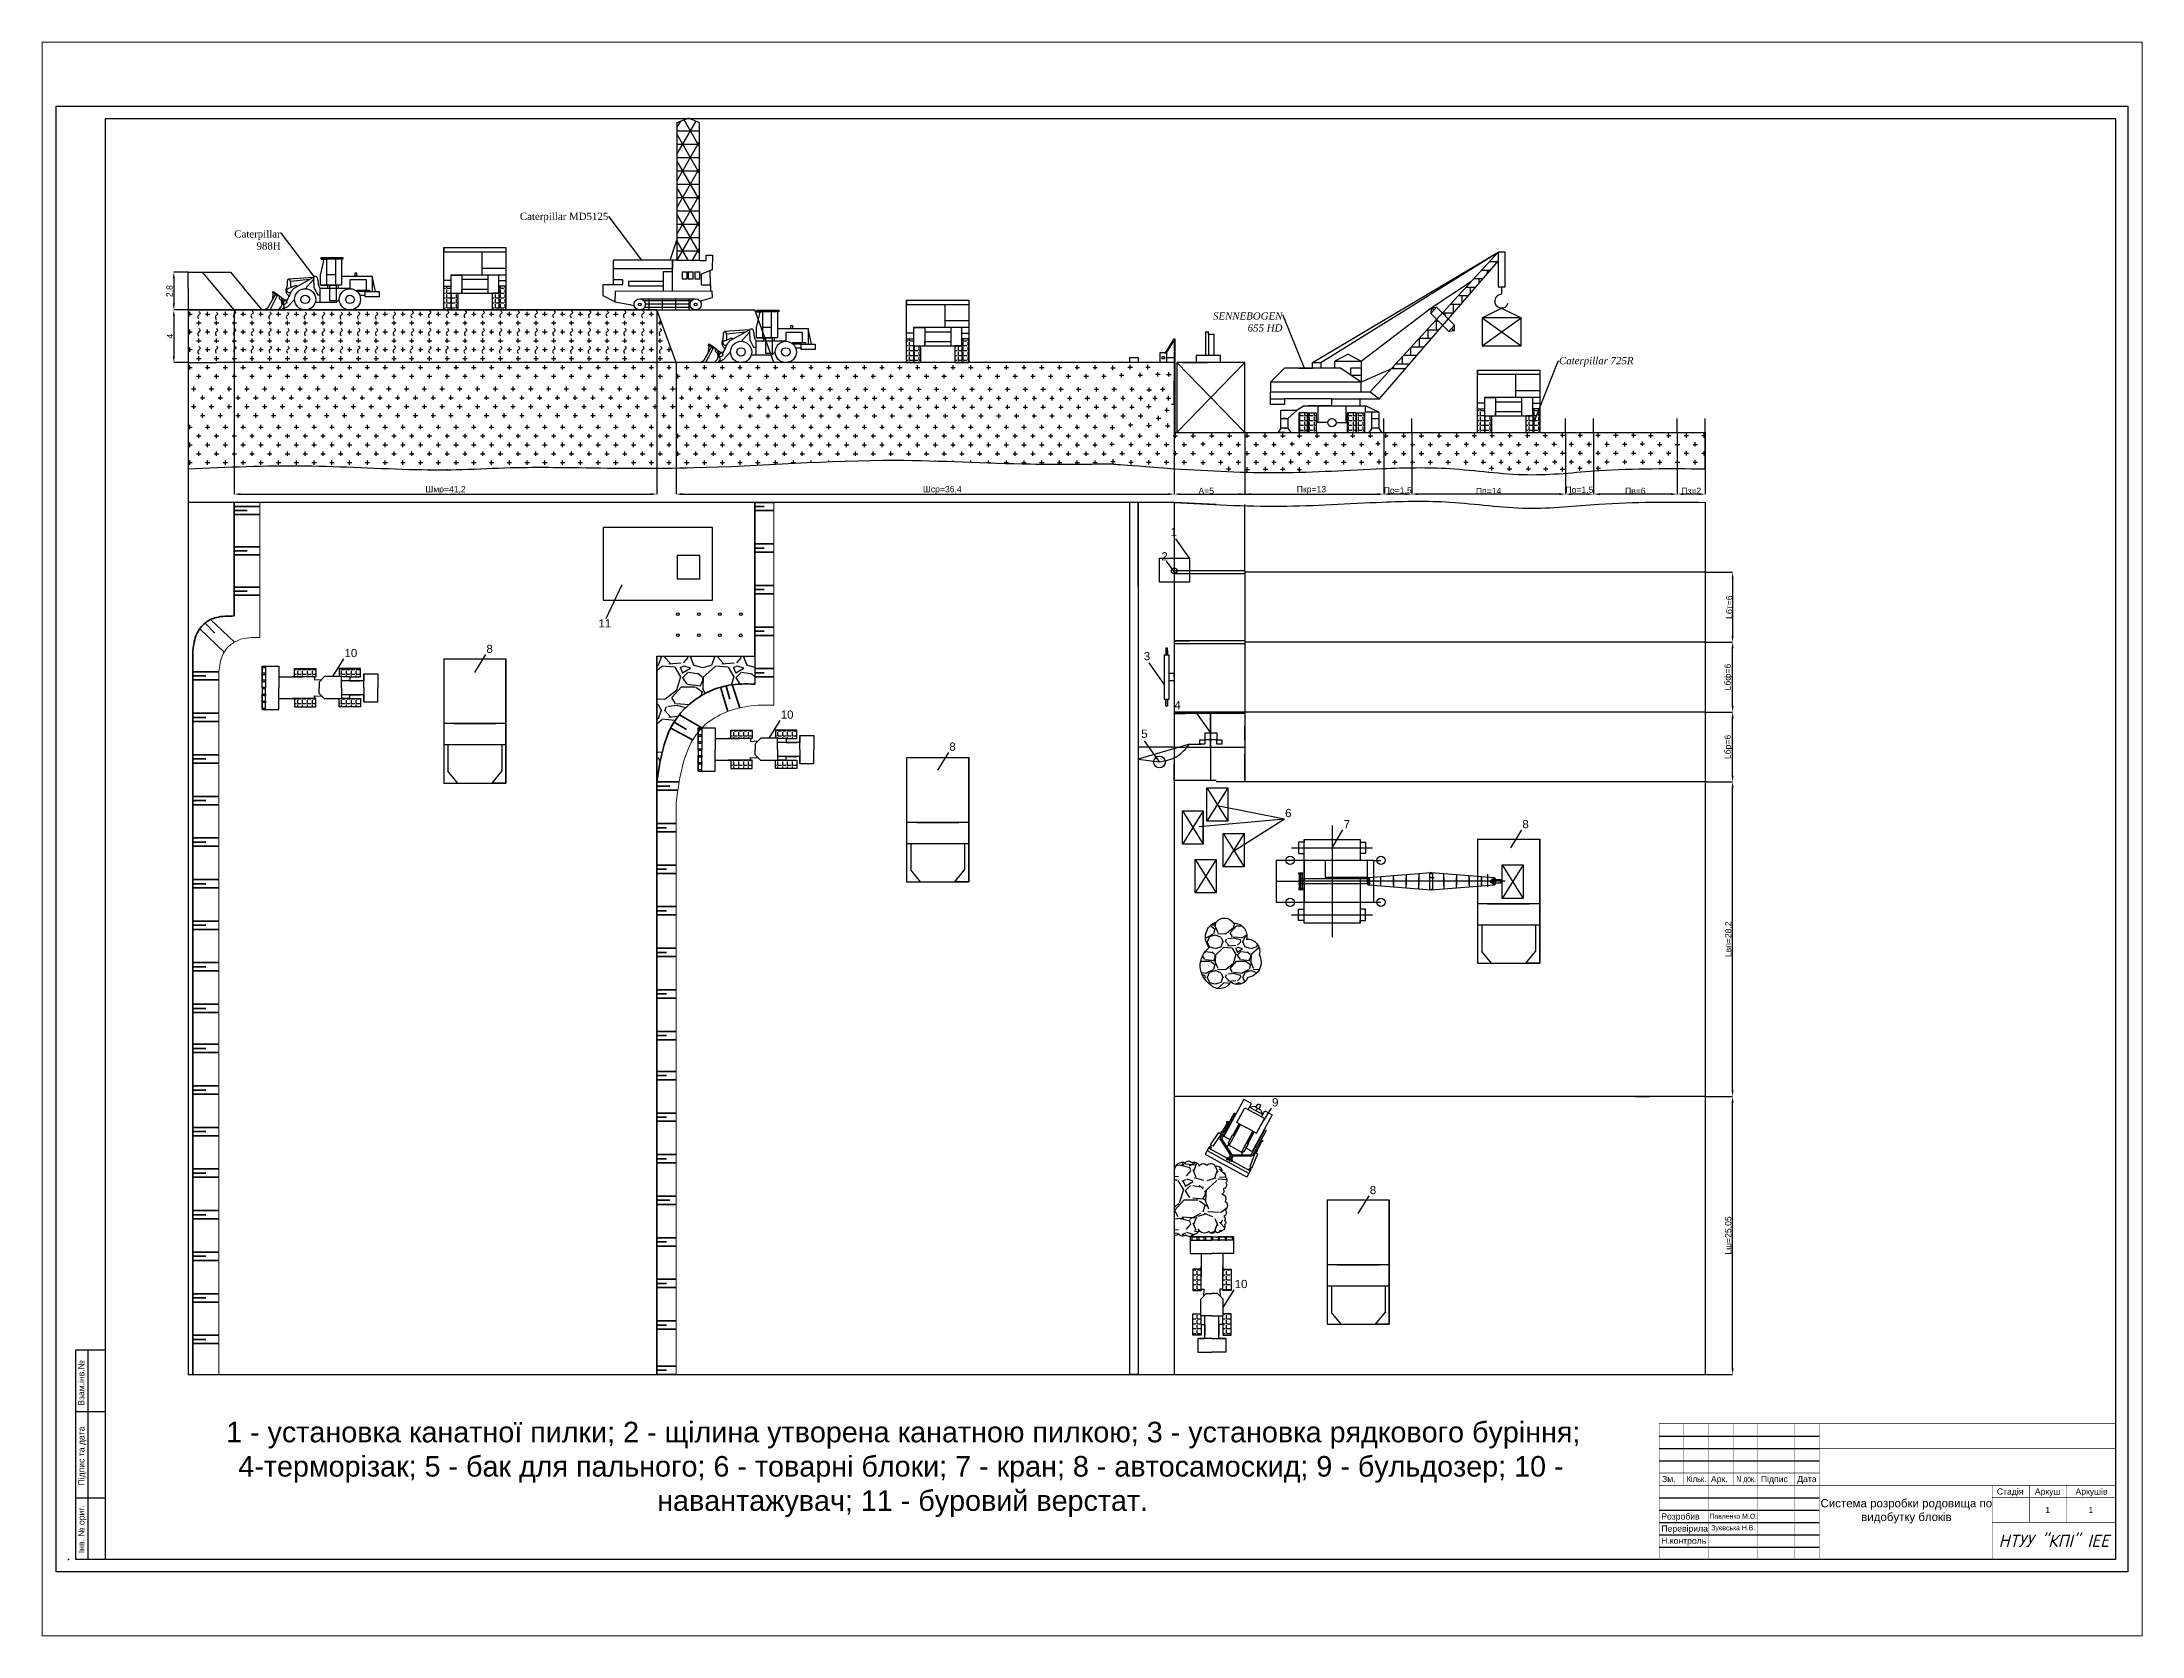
# Paper-space layout 'Лист1' of a CAD drawing. Header units: millimetres. Extents: x 26 to 231, y 20 to 176.
# The model-space entities are those that its viewports show. They can reach past a viewport. Long polylines and large blocks are cut down to what shows.
import ezdxf
from ezdxf import colors
from ezdxf.entities.mleader import LeaderData, LeaderLine
from ezdxf.enums import TextEntityAlignment as Align
from ezdxf.math import Vec2, Vec3

# ---------------------------------------------------------------- set-up
doc = ezdxf.new("R2010")
doc.units = ezdxf.units.MM
for name, pattern in [('ACAD_ISO02W100', [15, 12, -3]), ('ACAD_ISO03W100', [30, 12, -18]), ('ACAD_ISO04W100', [30, 24, -3, 0, -3])]:
    doc.linetypes.add(name, pattern=pattern)
doc.layers.add('Форматка', color=7, linetype='Continuous', lineweight=20)
doc.styles.get("Standard").update_dxf_attribs({"font": 'arial.ttf'})
doc.dimstyles.new('ISO-25', dxfattribs={"dimtxt": 75, "dimasz": 75, "dimexe": 1.25, "dimexo": 0.625, "dimtad": 1, "dimtxsty": 'Standard', "dimcen": 2.5, "dimadec": 0, "dimazin": 0, "dimtfac": 1, "dimtmove": 0, "dimatfit": 3, "dimfxl": 1, "dimarcsym": 0})
pattern_1 = [(0, (-18728.11, -28892.644), (0, 59.3725), [43.18, -16.1925]), (90, (-18728.11, -28892.644), (-59.3725, 4e-15), [43.18, -16.1925])]
pattern_2 = [(0, (-15896.325, -28892.644), (0, 59.3725), [43.18, -16.1925]), (90, (-15896.325, -28892.644), (-59.3725, 4e-15), [43.18, -16.1925])]
pattern_3 = [(0, (-10590.344, -29641.57), (0, 59.3725), [43.18, -16.1925]), (90, (-10590.344, -29641.57), (-59.3725, 4e-15), [43.18, -16.1925])]

psp = doc.layouts.new('Лист1')

msp = doc.modelspace()

# ---------------------------------------------------------------- texts
msp.add_text('4', height=100).set_placement((11867.418, 10640.767))
at = {"color": 7}
for s, p in [('Зм.', (17798.917, 1241.947)), ('Арк.', (18394.021, 1241.947)), ('Пiдпис', (19001.088, 1241.947)), ('Дата', (19443.678, 1241.947)), ('Розробив', (17789.487, 786.996)), ('Н.контроль', (17789.743, 492.014)), ('Перевiрила', (17791.623, 639.593))]:
    msp.add_text(s, height=75, dxfattribs=at).set_placement(p)
for s, width, p, p2 in [('Кiльк.', 0.870011, (18097.964, 1241.947), (18337.202, 1241.947)), ('N док.', 0.799779, (18702.04, 1241.947), (18941.278, 1241.947))]:
    msp.add_text(s, height=75, dxfattribs=dict(at, width=width)).set_placement(p, p2, align=Align.FIT)
for s, p in [('Стадiя', (22033.606, 1090.218)), ('Аркуш', (22489.435, 1090.218)), ('Аркушiв', (23023.497, 1090.218))]:
    msp.add_text(s, height=75, dxfattribs=at).set_placement(p, align=Align.CENTER)
at = {"char_height": 75, "attachment_point": 5, "rotation": 90}
for s, insert in [('2,8', (-349.866, 15724.771)), ('4', (-349.866, 15175.332))]:
    msp.add_mtext(s, dxfattribs=dict(at, insert=insert))
at = {"char_height": 75, "attachment_point": 5}
for s, insert in [('Шмр=41,2', (3001.079, 13304.558)), ('Шср=36,4', (9043.943, 13304.558)), ('А=5', (12254.586, 13294.812)), ('Пкр=13', (13533.921, 13304.558)), ('По=1,5', (14584.117, 13294.761)), ('Пп=14', (15689.117, 13294.147))]:
    msp.add_mtext(s, dxfattribs=dict(at, insert=insert))
for s, insert, char_height, width, attachment_point in [('1', (11818.713, 12844.7), 100, 185.53447, 1), ('2', (11709.297, 12549.487), 100, 185.53447, 1), ('11', (4859.937, 11734.18), 100, 185.53447, 1), ('10', (1772.231, 11373.832), 100, 185.53447, 1), ('8', (3498.432, 11424.476), 100, 185.53447, 1), ('3', (11493.978, 11335.974), 100, 185.53447, 1), ('10', (7078.212, 10624.904), 100, 185.53447, 1), ('8', (9128.937, 10235.45), 100, 185.53447, 1), ('5', (11463.236, 10392.864), 100, 185.53447, 1), ('6', (13214.513, 9427.998), 100, 185.53447, 1), ('7', (13925.435, 9292.422), 100, 185.53447, 1), ('8', (16100.148, 9292.422), 100, 185.53447, 1), ('9', (13055.553, 5910.391), 100, 185.53447, 1), ('8', (14243.792, 4843.481), 100, 185.53447, 1), ('10', (12599.918, 3701.091), 100, 185.53447, 1), ('\\pi460.24;1 - установка канатної пилки; 2 - щілина утворена канатною пилкою; 3 - установка рядкового буріння;  \\P\\pi608.52;4-терморізак; 5 - бак для пального; 6 - товарні блоки; 7 - кран; 8 - автосамоскид; 9 - бульдозер; 10 - \\P\\pi5704.4;навантажувач; 11 - буровий верстат.', (-128.719, 1975.872), 250, 17327.8854, 1), ('\\pi1050;{\\H1.3333x;\\P\\pi12.372;Система розробки родовища по \\P\\pi507.04;видобутку блоків }', (19714.812, 1202.153), 75, 2100, 1), ('Павленко М.О.', (18664.812, 827.153), 60, 600, 5), ('Зуєвська Н.В.', (18664.812, 677.153), 60, 600, 5), ('{\\fISOCPEUR|b0|i1|c204|p34;НТУУ "КП\\fISOCPEUR|b0|i1|c0|p34;I\\fISOCPEUR|b0|i1|c204|p34;"\\fISOCPEUR|b0|i1|c0|p34; IEE}', (22564.812, 527.153), 150, 1500, 5)]:
    msp.add_mtext(s, dxfattribs=dict(insert=insert, char_height=char_height, width=width, attachment_point=attachment_point))
at = {"color": 0, "linetype": 'Continuous', "lineweight": 30, "flags": 12}
for p in [(22489.771, 902.226), (23014.812, 902.196)]:
    msp.add_attdef('1', text='', height=75, dxfattribs=at).set_placement(p, align=Align.MIDDLE_CENTER)

# ---------------------------------------------------------------- blocks, each defined once
blk = doc.blocks.new('*D2')
at = {"color": 0, "lineweight": -2, "transparency": 16777216}
for p, q in [((18325, 12306), (18658, 12306)), ((18657, 12231), (18657, 11531)), ((18325, 11456), (18658, 11456))]:
    blk.add_line(p, q, dxfattribs=at)
at = {"color": 0, "transparency": 16777216}
for points in [[(18645, 12231), (18670, 12231), (18657, 12306)], [(18645, 11531), (18670, 11531), (18657, 11456)]]:
    blk.add_solid(points, dxfattribs=at)
at = {"layer": 'Defpoints', "color": 0, "transparency": 16777216}
for p in [(18324, 12306), (18324, 11456), (18657, 11456)]:
    blk.add_point(p, dxfattribs=at)
at = {"color": 0, "transparency": 16777216, "insert": (18617, 11881), "char_height": 75, "attachment_point": 5, "rotation": 90}
blk.add_mtext('Lбт=6', dxfattribs=at)
blk = doc.blocks.new('*D3')
at = {"color": 0, "lineweight": -2, "transparency": 16777216}
for p, q in [((18325, 11456), (18658, 11456)), ((18657, 10681), (18657, 11381)), ((18325, 10606), (18658, 10606))]:
    blk.add_line(p, q, dxfattribs=at)
at = {"color": 0, "transparency": 16777216}
for points in [[(18645, 11381), (18670, 11381), (18657, 11456)], [(18645, 10681), (18670, 10681), (18657, 10606)]]:
    blk.add_solid(points, dxfattribs=at)
at = {"layer": 'Defpoints', "color": 0, "transparency": 16777216}
for p in [(18324, 11456), (18657, 11456), (18324, 10606)]:
    blk.add_point(p, dxfattribs=at)
at = {"color": 0, "transparency": 16777216, "insert": (18608, 11031), "char_height": 75, "attachment_point": 5, "rotation": 90}
blk.add_mtext('Lбф=6', dxfattribs=at)
blk = doc.blocks.new('*D4')
at = {"color": 0, "lineweight": -2, "transparency": 16777216}
for p, q in [((18325, 10606), (18658, 10606)), ((18657, 9831), (18657, 10531)), ((18325, 9756), (18658, 9756))]:
    blk.add_line(p, q, dxfattribs=at)
at = {"color": 0, "transparency": 16777216}
for points in [[(18645, 10531), (18670, 10531), (18657, 10606)], [(18645, 9831), (18670, 9831), (18657, 9756)]]:
    blk.add_solid(points, dxfattribs=at)
at = {"layer": 'Defpoints', "color": 0, "transparency": 16777216}
for p in [(18324, 10606), (18657, 10606), (18324, 9756)]:
    blk.add_point(p, dxfattribs=at)
at = {"color": 0, "transparency": 16777216, "insert": (18608, 10181), "char_height": 75, "attachment_point": 5, "rotation": 90}
blk.add_mtext('Lбр=6', dxfattribs=at)
blk = doc.blocks.new('*D5')
at = {"color": 0, "lineweight": -2, "transparency": 16777216}
for p, q in [((18335, 9756), (18658, 9756)), ((18657, 6006), (18657, 9681)), ((18325, 5931), (18658, 5931))]:
    blk.add_line(p, q, dxfattribs=at)
at = {"color": 0, "transparency": 16777216}
for points in [[(18645, 9681), (18670, 9681), (18657, 9756)], [(18645, 6006), (18670, 6006), (18657, 5931)]]:
    blk.add_solid(points, dxfattribs=at)
at = {"layer": 'Defpoints', "color": 0, "transparency": 16777216}
for p in [(18335, 9756), (18657, 9756), (18324, 5931)]:
    blk.add_point(p, dxfattribs=at)
at = {"color": 0, "transparency": 16777216, "insert": (18611, 7843), "char_height": 75, "attachment_point": 5, "rotation": 90}
blk.add_mtext('Lвп=28,2', dxfattribs=at)
blk = doc.blocks.new('*D6')
at = {"color": 0, "lineweight": -2, "transparency": 16777216}
for p, q in [((18325, 5931), (18658, 5931)), ((18657, 2627), (18657, 5856)), ((18325, 2552), (18658, 2552))]:
    blk.add_line(p, q, dxfattribs=at)
at = {"color": 0, "transparency": 16777216}
for points in [[(18645, 5856), (18670, 5856), (18657, 5931)], [(18645, 2627), (18670, 2627), (18657, 2552)]]:
    blk.add_solid(points, dxfattribs=at)
at = {"layer": 'Defpoints', "color": 0, "transparency": 16777216}
for p in [(18324, 5931), (18657, 5931), (18324, 2552)]:
    blk.add_point(p, dxfattribs=at)
at = {"color": 0, "transparency": 16777216, "insert": (18611, 4241), "char_height": 75, "attachment_point": 5, "rotation": 90}
blk.add_mtext('Lш=25,05', dxfattribs=at)
blk = doc.blocks.new('*D7')
at = {"color": 0, "lineweight": -2, "transparency": 16777216}
for p, q in [((16624, 14005), (16624, 13255)), ((16964, 14005), (16964, 13255)), ((16889, 13256), (16699, 13256))]:
    blk.add_line(p, q, dxfattribs=at)
at = {"color": 0, "transparency": 16777216}
for points in [[(16699, 13268), (16699, 13243), (16624, 13256)], [(16889, 13268), (16889, 13243), (16964, 13256)]]:
    blk.add_solid(points, dxfattribs=at)
at = {"layer": 'Defpoints', "color": 0, "transparency": 16777216}
for p in [(16624, 14006), (16964, 14006), (16624, 13256)]:
    blk.add_point(p, dxfattribs=at)
at = {"color": 0, "transparency": 16777216, "insert": (16794, 13302), "char_height": 75, "attachment_point": 5}
blk.add_mtext('По=1,5', dxfattribs=at)
blk = doc.blocks.new('*D8')
at = {"color": 0, "lineweight": -2, "transparency": 16777216}
for p, q in [((16964, 14005), (16964, 13255)), ((17984, 14005), (17984, 13255)), ((17909, 13256), (17039, 13256))]:
    blk.add_line(p, q, dxfattribs=at)
at = {"color": 0, "transparency": 16777216}
for points in [[(17039, 13268), (17039, 13243), (16964, 13256)], [(17909, 13268), (17909, 13243), (17984, 13256)]]:
    blk.add_solid(points, dxfattribs=at)
at = {"layer": 'Defpoints', "color": 0, "transparency": 16777216}
for p in [(16964, 14006), (17984, 14006), (16964, 13256)]:
    blk.add_point(p, dxfattribs=at)
at = {"color": 0, "transparency": 16777216, "insert": (17474, 13295), "char_height": 75, "attachment_point": 5}
blk.add_mtext('Пв=6', dxfattribs=at)
blk = doc.blocks.new('*D9')
at = {"color": 0, "lineweight": -2, "transparency": 16777216}
for p, q in [((17984, 13995), (17984, 13255)), ((18324, 14005), (18324, 13255)), ((18249, 13256), (18059, 13256))]:
    blk.add_line(p, q, dxfattribs=at)
at = {"color": 0, "transparency": 16777216}
for points in [[(18059, 13268), (18059, 13243), (17984, 13256)], [(18249, 13268), (18249, 13243), (18324, 13256)]]:
    blk.add_solid(points, dxfattribs=at)
at = {"layer": 'Defpoints', "color": 0, "transparency": 16777216}
for p in [(17984, 13995), (18324, 14006), (17984, 13256)]:
    blk.add_point(p, dxfattribs=at)
at = {"color": 0, "transparency": 16777216, "insert": (18154, 13295), "char_height": 75, "attachment_point": 5}
blk.add_mtext('Пз=2', dxfattribs=at)
blk = doc.blocks.new('штамп_укр_инв')
at = {"lineweight": 25}
for points in [[(0, 0), (-12, 0), (-12, 85), (0, 85)], [(-7, 0), (-7, 85)], [(-12, 60), (0, 60)], [(-12, 25), (0, 25)]]:
    blk.add_lwpolyline(points, dxfattribs=at)
at = {"color": 0, "linetype": 'Continuous', "lineweight": 30}
blk.add_point((-15, 0), dxfattribs=at)
at = {"lineweight": 25}
for s, p in [('Взам.інв.№', (-8.6, 71.54)), ('Підпис та дата', (-8.53, 41.9)), ('Інв. № ориг.', (-8.54, 12.26))]:
    blk.add_text(s, height=2.5, rotation=90, dxfattribs=at).set_placement(p, align=Align.CENTER)

# ---------------------------------------------------------------- dimensions: what is measured, and where the dimension line sits
for base, p1, p2, text, picture, middle in [((16624.117, 13255.868), (16964.117, 14005.837), (16624.117, 14005.837), 'По=1,5', '*D7', (16794.117, 13301.565)), ((16964.117, 13255.868), (17984.117, 14005.837), (16964.117, 14005.837), 'Пв=6', '*D8', (17474.117, 13294.786)), ((17984.117, 13255.868), (18324.117, 14005.837), (17984.117, 13995.212), 'Пз=2', '*D9', (18154.117, 13294.761))]:
    dim = msp.add_linear_dim(base=base, p1=p1, p2=p2, text=text, dimstyle='ISO-25')
    dim.commit()
    dim.dimension.update_dxf_attribs({"geometry": picture, "text_midpoint": middle})
for base, p1, p2, text, picture, middle in [((18657.033, 11455.837), (18324.117, 12305.837), (18324.117, 11455.837), 'Lбт=6', '*D2', (18617.373, 11880.837)), ((18657.033, 11455.837), (18324.117, 10605.837), (18324.117, 11455.837), 'Lбф=6', '*D3', (18607.602, 11030.837)), ((18657.033, 10605.837), (18324.117, 9755.837), (18324.117, 10605.837), 'Lбр=6', '*D4', (18607.602, 10180.837)), ((18657.033, 9755.837), (18324.117, 5930.837), (18334.742, 9755.837), 'Lвп=28,2', '*D5', (18611.337, 7843.337)), ((18657.033, 5930.837), (18324.117, 2552.087), (18324.117, 5930.837), 'Lш=25,05', '*D6', (18611.337, 4241.462))]:
    dim = msp.add_linear_dim(base=base, p1=p1, p2=p2, angle=90, text=text, dimstyle='ISO-25')
    dim.commit()
    dim.dimension.update_dxf_attribs({"geometry": picture, "text_midpoint": middle})

# ---------------------------------------------------------------- hatches: boundary and pattern name
h = msp.add_hatch()
h.set_pattern_fill('NET3', color=256, scale=51, style=0)
h.set_pattern_definition([(0, (-15896.33, -28637.44), (0, 161.925), []), (60, (-15896.33, -28637.44), (-140.23116, 80.9625), []), (120, (-15896.33, -28637.44), (-140.23116, -80.9625), [])])
h.paths.add_polyline_path([(5818.809, 16099.306), (6086.638, 16098.446), (6086.638, 17776.432), (5952.724, 17827.432), (5818.809, 17776.432)])
h = msp.add_hatch()
h.set_pattern_fill('AR-B816', color=256, scale=0.51, style=0)
h.set_pattern_definition([(0, (-18728.11, -28892.64), (0, 103.632), []), (90, (-18728.11, -28892.64), (-103.632, 103.632), [103.632, -103.632])])
h.paths.add_polyline_path([(15132.086, 15307.991), (15058.002, 15382.793), (14507.83, 14781.195), (14678.273, 14781.195)])
h.paths.add_polyline_path([(15127.274, 15458.541), (15199.209, 15385.908), (15804.889, 16088.994), (15804.889, 16199.494)])
h = msp.add_hatch()
h.set_pattern_fill('ANGLE', color=256, scale=8.5, style=0)
h.set_pattern_definition([(0, (-31302.42, -27403.653), (0, 59.3725), [43.18, -16.1925]), (90, (-31302.42, -27403.653), (-59.3725, 4e-15), [43.18, -16.1925])])
h.paths.add_polyline_path([(3064.829, 15783.828), (2979.829, 15783.828), (2979.829, 15494.828), (3064.829, 15494.828)])
h.paths.add_polyline_path([(3149.829, 15698.828), (3064.829, 15698.828), (3064.829, 15494.828), (3149.829, 15494.828)])
h.paths.add_polyline_path([(3651.329, 15698.828), (3566.329, 15698.828), (3566.329, 15494.828), (3651.329, 15494.828)])
h.paths.add_polyline_path([(3736.329, 15783.828), (3651.329, 15783.828), (3651.329, 15698.828), (3651.329, 15494.828), (3736.329, 15494.828)])
h = msp.add_hatch()
h.set_pattern_fill('GRATE', color=256, scale=51, style=0)
h.set_pattern_definition([(0, (-15896.325, -28637.44), (0, 40.48125), []), (90, (-15896.33, -28637.44), (-161.925, 1e-14), [])])
h.paths.add_polyline_path([(6043.401, 15494.828, -0.414213562), (5975.401, 15562.828, -0.414213562), (6043.401, 15630.828), (5363.401, 15630.828, -0.414213562), (5431.401, 15562.828, -0.414213562), (5363.401, 15494.828)])
h = msp.add_hatch()
h.set_pattern_fill('CROSS', color=256, scale=17, style=0)
h.set_pattern_definition([(0, (-15896.33, -28382.64), (107.95, 107.95), [53.975, -161.925]), (90, (-15869.34, -28409.63), (-107.95, 107.95), [53.975, -161.925])])
h.paths.add_polyline_path([(5804.902, 14855.837), (5572.329, 15494.828), (429.829, 15494.828), (-128.719, 15494.828), (-128.719, 14855.837), (211.281, 14855.837)])
h = msp.add_hatch()
h.set_pattern_fill('ANGLE', color=256, scale=8.5, style=0)
h.set_pattern_definition([(0, (-25671.91, -28042.644), (0, 59.3725), [43.18, -16.1925]), (90, (-25671.91, -28042.644), (-59.3725, 4e-15), [43.18, -16.1925])])
h.paths.add_polyline_path([(8695.334, 15144.837), (8610.334, 15144.837), (8610.334, 14855.837), (8695.334, 14855.837)])
h.paths.add_polyline_path([(8780.334, 15059.837), (8695.334, 15059.837), (8695.334, 14855.837), (8780.334, 14855.837)])
h.paths.add_polyline_path([(9281.834, 15059.837), (9196.834, 15059.837), (9196.834, 14855.837), (9281.834, 14855.837)])
h.paths.add_polyline_path([(9366.834, 15144.837), (9281.834, 15144.837), (9281.834, 15059.837), (9281.834, 14855.837), (9366.834, 14855.837)])
h = msp.add_hatch()
h.set_pattern_fill('ANGLE', color=256, scale=8.5, style=0)
h.set_pattern_definition(pattern_1)
h.paths.add_polyline_path([(13486.309, 14243.837), (13384.309, 14243.837), (13384.309, 14005.837), (13486.309, 14005.837)])
h.paths.add_polyline_path([(13494.809, 14005.837), (13596.809, 14005.837), (13596.809, 14124.837), (13596.809, 14243.837), (13494.809, 14243.837)])
h.paths.add_polyline_path([(14072.809, 14243.837), (13970.809, 14243.837), (13970.809, 14005.837), (14072.809, 14005.837)])
h.paths.add_polyline_path([(14183.309, 14243.837), (14081.309, 14243.837), (14081.309, 14005.837), (14183.309, 14005.837)])
h = msp.add_hatch()
h.set_pattern_fill('ANGLE', color=256, scale=8.5, style=0)
h.set_pattern_definition(pattern_1)
h.paths.add_polyline_path([(15554.135, 14005.837), (15639.135, 14005.837), (15639.135, 14294.837), (15554.135, 14294.837)])
h.paths.add_polyline_path([(15639.135, 14005.837), (15724.135, 14005.837), (15724.135, 14209.837), (15639.135, 14209.837)])
h.paths.add_polyline_path([(16225.635, 14209.837), (16140.635, 14209.837), (16140.635, 14005.837), (16225.635, 14005.837)])
h.paths.add_polyline_path([(16310.635, 14294.837), (16225.635, 14294.837), (16225.635, 14209.837), (16225.635, 14005.837), (16310.635, 14005.837)])
h = msp.add_hatch()
h.set_pattern_fill('GRAVEL', color=256, scale=25.5, style=0)
h.set_pattern_definition([(228.0128, (-15429.98, -28244.944), (-5181.604403, -5829.307163), [87.139, -8626.7775]), (184.9697, (-15488.274, -28309.714), (7772.412573, 647.69543), [149.533, -14803.77]), (132.5104, (-15637.245, -28322.67), (6476.995287, -7124.70696), [105.438, -10438.3485]), (267.2737, (-15889.85, -28484.593), (647.697188, 12953.995832), [136.171, -13480.932]), (292.8337, (-15896.325, -28620.61), (-3238.509194, 7772.40442), [133.527, -13219.149]), (357.2737, (-15844.51, -28743.673), (-12953.995832, 647.697188), [136.171, -13480.932]), (37.6942, (-15708.492, -28750.15), (-8420.10532, -6476.994226), [180.0795, -17827.8405]), (72.2553, (-15565.998, -28640.041), (4533.909069, 14249.404133), [170.0136, -16831.3515]), (121.4296, (-15514.182, -28478.116), (-5181.601335, 8420.090096), [136.632, -13526.6025]), (175.2364, (-15585.43, -28361.53), (7124.694404, -647.69392), [155.987, -7643.3445]), (222.3974, (-15740.877, -28348.576), (-7772.400234, -7124.690731), [201.725, -19970.784]), (138.8141, (-15248.625, -28491.07), (-4533.89711, 3886.19402), [68.851, -6816.303]), (171.4692, (-15300.44, -28445.73), (8420.087147, -1295.403264), [130.989, -12967.923]), (225, (-15430, -28426.3), (-1e-13, -647.6996), [91.598, -824.387]), (203.1986, (-15475.32, -28348.58), (3238.51092, 1295.40568), [49.3275, -4883.403]), (291.8014, (-15520.66, -28368.01), (-647.70045, 1943.10125), [69.759, -3418.224]), (30.9638, (-15494.75, -28432.78), (1943.09795, 1295.401), [113.302, -3663.4065]), (161.5651, (-15397.6, -28374.48), (1295.4006, -647.699), [81.928, -1966.2795]), (16.3895, (-15896.325, -28368.007), (6477.003574, 1943.095958), [114.7724, -11362.494]), (70.3462, (-15786.216, -28335.622), (-2590.79278, -7124.689925), [96.288, -9532.461]), (293.1986, (-15397.6, -28244.944), (-1295.40568, 3238.51092), [98.654, -4834.086]), (343.6105, (-15358.734, -28335.622), (-6477.003574, 1943.095958), [114.7724, -11362.494]), (339.444, (-15896.325, -28769.58), (-3238.50402, 1295.39843), [110.679, -5423.2635]), (294.7751, (-15792.693, -28808.443), (-3238.492453, 7124.69669), [92.736, -9180.918]), (66.8014, (-15391.12, -28892.644), (1295.40568, 3238.51092), [98.654, -4834.086]), (17.354, (-15352.257, -28801.966), (-8420.100454, -2590.796092), [108.575, -10748.862]), (69.444, (-15708.49, -28892.644), (-1295.39843, -3238.50402), [55.3396, -5478.624]), (101.3099, (-15429.98, -28892.64), (-647.6968, 2590.7917), [33.026, -3269.61]), (165.9638, (-15436.46, -28860.26), (1943.10137, -647.6989), [133.527, -2537.008]), (186.009, (-15566, -28827.874), (6476.99045, 647.698487), [123.743, -12250.557]), (303.6901, (-15494.75, -28491.07), (-647.7002, 1295.39875), [93.413, -2241.904]), (353.1572, (-15442.935, -28568.794), (11010.904553, -1295.405802), [163.087, -16145.58]), (60.9454, (-15281.01, -28588.225), (-2590.79397, -4533.88919), [66.6845, -6601.797]), (90, (-15248.6, -28529.9), (-647.7, 647.7), [38.862, -608.838]), (120.2564, (-15578.952, -28808.443), (2590.79451, -4533.897713), [89.981, -8908.1445]), (48.0128, (-15624.29, -28730.72), (5181.604403, 5829.307163), [174.278, -8539.644]), (0, (-15507.7, -28601.2), (647.7, 647.7), [168.402, -479.298]), (325.3048, (-15339.303, -28601.18), (-6476.988778, 4533.90043), [102.4106, -10138.6215]), (254.0546, (-15255.1, -28659.47), (-647.70165, -2590.80617), [94.306, -4621.0335]), (207.646, (-15281.01, -28750.15), (-12306.295678, -6477.004074), [153.547, -15201.1875]), (175.4261, (-15417.027, -28821.397), (-8420.101939, 647.696866), [162.4424, -16081.779]), (175.4261, (-15417.027, -28821.397), (-8420.101939, 647.696866), [162.4424, -16081.779])])
edge = h.paths.add_edge_path()
edge.add_line((5572.329, 11285.837), (5572.329, 9755.837))
edge.add_spline(control_points=[(5572.329, 9755.837), (5612.826, 10028.96), (5691.931, 10562.464), (6296.548, 10954.428), (6656.81, 10947.783), (6762.329, 10945.837)], knot_values=[0, 0, 0, 0, 47.033652266, 91.87281529, 110.445910368, 110.445910368, 110.445910368, 110.445910368], degree=3, periodic=0)
edge.add_line((6762.329, 10945.837), (6762.329, 11285.837))
edge.add_line((6762.329, 11285.837), (5572.329, 11285.837))
h = msp.add_hatch()
h.set_pattern_fill('ANGLE', color=256, scale=8.5, style=0)
h.set_pattern_definition(pattern_2)
h.paths.add_polyline_path([(1966.676, 10667.276), (1966.676, 10769.276), (1837.476, 10769.276), (1733.877, 10769.276), (1733.877, 10764.84), (1708.276, 10764.84), (1708.276, 10667.276)])
h.paths.add_polyline_path([(1423.594, 10667.276), (1423.594, 10769.276), (1406.594, 10769.276), (1262.829, 10769.276), (1165.194, 10769.276), (1165.194, 10667.276)])
h.paths.add_polyline_path([(1165.194, 11134.404), (1165.194, 11032.404), (1262.829, 11032.404), (1423.594, 11032.404), (1423.594, 11134.404)])
h = msp.add_hatch()
h.set_pattern_fill('ANGLE', color=256, scale=8.5, style=0)
h.set_pattern_definition(pattern_2)
h.paths.add_polyline_path([(1966.676, 11032.404), (1966.676, 11134.404), (1708.276, 11134.404), (1708.276, 11036.84), (1733.877, 11036.84), (1733.877, 11032.404), (1837.476, 11032.404)])
h = msp.add_hatch()
h.set_pattern_fill('ANGLE', color=256, scale=8.5, style=0)
h.set_pattern_definition(pattern_3)
h.paths.add_polyline_path([(7272.658, 9918.348), (7272.658, 10020.348), (7143.458, 10020.348), (7039.859, 10020.348), (7039.859, 10015.912), (7014.258, 10015.912), (7014.258, 9918.348)])
h.paths.add_polyline_path([(6729.576, 9918.348), (6729.576, 10020.348), (6712.576, 10020.348), (6568.81, 10020.348), (6471.176, 10020.348), (6471.176, 9918.348)])
h.paths.add_polyline_path([(6471.176, 10385.476), (6471.176, 10283.476), (6568.81, 10283.476), (6729.576, 10283.476), (6729.576, 10385.476)])
h = msp.add_hatch()
h.set_pattern_fill('ANGLE', color=256, scale=8.5, style=0)
h.set_pattern_definition(pattern_3)
h.paths.add_polyline_path([(7272.658, 10283.476), (7272.658, 10385.476), (7014.258, 10385.476), (7014.258, 10287.912), (7039.859, 10287.912), (7039.859, 10283.476), (7143.458, 10283.476)])
h = msp.add_hatch()
h.set_pattern_fill('GRAVEL', color=256, scale=17, style=0)
h.set_pattern_definition([(228.0128, (-18417.215, -28460.844), (-3454.402935, -3886.204775), [58.0926, -5751.185]), (184.9697, (-18456.077, -28504.024), (5181.608382, 431.796953), [99.689, -9869.18]), (132.5104, (-18555.39, -28512.66), (4317.996858, -4749.80464), [70.292, -6958.899]), (267.2737, (-18723.793, -28620.61), (431.798125, 8635.997221), [90.781, -8987.288]), (292.8337, (-18728.111, -28711.288), (-2159.006129, 5181.602946), [89.0178, -8812.766]), (357.2737, (-18693.567, -28793.33), (-8635.997221, 431.798125), [90.781, -8987.288]), (37.6942, (-18602.889, -28797.648), (-5613.4035464, -4317.9961507), [120.053, -11885.227]), (72.2553, (-18507.893, -28724.242), (3022.606046, 9499.602755), [113.3424, -11220.901]), (121.4296, (-18473.35, -28616.292), (-3454.40089, 5613.393397), [91.0882, -9017.735]), (175.2364, (-18520.847, -28538.57), (4749.79627, -431.795948), [103.9912, -5095.563]), (222.3974, (-18624.479, -28529.932), (-5181.600156, -4749.7938206), [134.4833, -13313.856]), (138.8141, (-18296.31, -28624.93), (-3022.598075, 2590.796015), [45.901, -4544.202]), (171.4692, (-18330.855, -28594.702), (5613.391431, -863.602176), [87.326, -8645.282]), (225, (-18417.2, -28581.75), (-9e-14, -431.7997), [61.0655, -549.5913]), (203.1986, (-18447.44, -28529.93), (2159.00728, 863.603787), [32.885, -3255.602]), (291.8014, (-18477.67, -28542.89), (-431.8003, 1295.40083), [46.5062, -2278.816]), (30.9638, (-18460.395, -28586.07), (1295.39863, 863.60067), [75.5344, -2442.271]), (161.5651, (-18395.63, -28547.2), (863.6004, -431.79936), [54.6188, -1310.853]), (16.3895, (-18728.11, -28542.886), (4318.002382, 1295.397305), [76.515, -7574.996]), (70.3462, (-18654.705, -28521.296), (-1727.195187, -4749.793283), [64.192, -6354.974]), (293.1986, (-18395.625, -28460.844), (-863.603787, 2159.00728), [65.7696, -3222.724]), (343.6105, (-18369.717, -28521.296), (-4318.002382, 1295.397305), [76.515, -7574.996]), (339.444, (-18728.11, -28810.6), (-2159.00268, 863.59895), [73.786, -3615.509]), (294.7751, (-18659.023, -28836.51), (-2158.994969, 4749.797794), [61.8242, -6120.612]), (66.8014, (-18391.31, -28892.644), (863.603787, 2159.00728), [65.7696, -3222.724]), (17.354, (-18365.4, -28832.192), (-5613.400303, -1727.197395), [72.383, -7165.908]), (69.444, (-18602.89, -28892.644), (-863.59895, -2159.00268), [36.893, -3652.416]), (101.3099, (-18417.215, -28892.644), (-431.79787, 1727.19447), [22.0175, -2179.74]), (165.9638, (-18421.53, -28871.05), (1295.4009, -431.79925), [89.0178, -1691.3385]), (186.009, (-18507.893, -28849.464), (4317.993633, 431.798992), [82.4954, -8167.038]), (303.6901, (-18460.4, -28624.93), (-431.80015, 863.59917), [62.275, -1494.6026]), (353.1572, (-18425.851, -28676.744), (7340.6030356, -863.603868), [108.7247, -10763.72]), (60.9454, (-18317.9, -28689.7), (-1727.195982, -3022.592794), [44.4564, -4401.198]), (90, (-18296.3, -28650.84), (-431.8, 431.8), [25.908, -405.892]), (120.2564, (-18516.53, -28836.51), (1727.19634, -3022.598476), [59.9874, -5938.763]), (48.0128, (-18546.755, -28784.694), (3454.402935, 3886.204775), [116.1853, -5693.096]), (0, (-18469.03, -28698.33), (431.8, 431.8), [112.268, -319.532]), (325.3048, (-18356.763, -28698.334), (-4317.992518, 3022.600287), [68.2737, -6759.081]), (254.0546, (-18300.63, -28737.196), (-431.8011, -1727.204115), [62.871, -3080.689]), (207.646, (-18317.901, -28797.648), (-8204.197118, -4318.002716), [102.3646, -10134.125]), (175.4261, (-18408.58, -28845.146), (-5613.401293, 431.797911), [108.295, -10721.186]), (175.4261, (-18408.58, -28845.146), (-5613.401293, 431.797911), [108.295, -10721.186])])
h.paths.add_polyline_path([(12290.375, 7741.29, 0.52056705), (12307.767, 7289.428, 0.52056705), (12551.254, 7324.187, 0.52056705), (12759.957, 7376.325, 0.52056705), (12899.093, 7654.393, 0.52056705), (12742.565, 7845.566, 0.52056705), (12586.038, 8036.738, 0.52056705), (12377.335, 8054.117, 0.52056705)])
h = msp.add_hatch()
h.set_pattern_fill('GRAVEL', color=256, scale=25.5, style=0)
h.set_pattern_definition([(228.0128, (-66959.386, -135525.82), (-5181.604403, -5829.307163), [87.1389, -8626.7775]), (184.9697, (-67017.68, -135590.591), (7772.412573, 647.695429), [149.5333, -14803.77]), (132.5104, (-67166.65, -135603.545), (6476.995287, -7124.70696), [105.438, -10438.3485]), (267.2737, (-67419.253, -135765.47), (647.6971876, 12953.9958316), [136.1713, -13480.932]), (292.8337, (-67425.73, -135901.487), (-3238.509194, 7772.404419), [133.5267, -13219.149]), (357.2737, (-67373.914, -136024.55), (-12953.9958316, 647.6971876), [136.1713, -13480.932]), (37.6942, (-67237.897, -136031.027), (-8420.1053196, -6476.994226), [180.0795, -17827.8405]), (72.2553, (-67095.403, -135920.918), (4533.9090692, 14249.4041325), [170.0136, -16831.3515]), (121.4296, (-67043.587, -135758.993), (-5181.601335, 8420.090096), [136.6323, -13526.6025]), (175.2364, (-67114.834, -135642.41), (7124.694404, -647.693921), [155.9868, -7643.3445]), (222.3974, (-67270.282, -135629.453), (-7772.400234, -7124.690731), [201.725, -19970.784]), (138.8141, (-66778.03, -135771.95), (-4533.897112, 3886.194022), [68.8513, -6816.303]), (171.4692, (-66829.846, -135726.61), (8420.087147, -1295.403264), [130.989, -12967.923]), (225, (-66959.4, -135707.2), (-1e-13, -647.6996), [91.5983, -824.387]), (203.1986, (-67004.725, -135629.45), (3238.51092, 1295.40568), [49.3275, -4883.403]), (291.8014, (-67050.06, -135648.88), (-647.70045, 1943.10125), [69.7593, -3418.224]), (30.9638, (-67024.16, -135713.65), (1943.09795, 1295.40101), [113.3016, -3663.4065]), (161.5651, (-66927, -135655.36), (1295.4006, -647.69904), [81.9282, -1966.2795]), (16.3895, (-67425.73, -135648.884), (6477.0035736, 1943.095958), [114.7724, -11362.494]), (70.3462, (-67315.62, -135616.5), (-2590.792781, -7124.689925), [96.2877, -9532.461]), (293.1986, (-66927, -135525.82), (-1295.40568, 3238.51092), [98.6544, -4834.086]), (343.6105, (-66888.14, -135616.5), (-6477.0035736, 1943.095958), [114.7724, -11362.494]), (339.444, (-67425.73, -136050.46), (-3238.50402, 1295.398428), [110.679, -5423.2635]), (294.7751, (-67322.1, -136089.32), (-3238.492453, 7124.696692), [92.7364, -9180.918]), (66.8014, (-66920.52, -136173.52), (1295.40568, 3238.51092), [98.6544, -4834.086]), (17.354, (-66881.662, -136082.843), (-8420.100454, -2590.796092), [108.5747, -10748.862]), (69.444, (-67237.9, -136173.52), (-1295.398428, -3238.50402), [55.3396, -5478.624]), (101.3099, (-66959.39, -136173.52), (-647.6968, 2590.7917), [33.0263, -3269.61]), (165.9638, (-66965.86, -136141.14), (1943.10137, -647.69888), [133.5267, -2537.0077]), (186.009, (-67095.403, -136108.75), (6476.990449, 647.6984875), [123.743, -12250.557]), (303.6901, (-67024.16, -135771.95), (-647.70022, 1295.39875), [93.4126, -2241.904]), (353.1572, (-66972.34, -135849.671), (11010.9045534, -1295.4058017), [163.087, -16145.58]), (60.9454, (-66810.415, -135869.1), (-2590.793973, -4533.88919), [66.6845, -6601.797]), (90, (-66778, -135810.8), (-647.7, 647.7), [38.862, -608.838]), (120.2564, (-67108.357, -136089.32), (2590.794509, -4533.897713), [89.981, -8908.1445]), (48.0128, (-67153.696, -136011.596), (5181.604403, 5829.307163), [174.278, -8539.644]), (0, (-67037.1, -135882.06), (647.7, 647.7), [168.402, -479.298]), (325.3048, (-66868.71, -135882.056), (-6476.988778, 4533.900431), [102.4106, -10138.6215]), (254.0546, (-66784.51, -135940.35), (-647.70165, -2590.80617), [94.3064, -4621.0335]), (207.646, (-66810.415, -136031.027), (-12306.2956775, -6477.0040736), [153.547, -15201.1875]), (175.4261, (-66946.432, -136102.274), (-8420.1019392, 647.6968664), [162.4424, -16081.779]), (175.4261, (-66946.432, -136102.274), (-8420.1019392, 647.6968664), [162.4424, -16081.779])])
h.paths.add_polyline_path([(12461.027, 4806.886, 0.52056705), (12492.921, 4886.564, 0.52056705), (12484.947, 4950.306, 0.52056705), (12445.079, 5014.048, 0.52056705), (12365.344, 5085.758, 0.52056705), (12261.688, 5093.725, 0.52056705), (12166.005, 5085.758, 0.52056705), (12078.296, 5125.596, 0.52056705), (11998.561, 5125.596, 0.52056705), (11870.984, 5037.951, 0.005165559), (11866.136, 5036.955), (11866.136, 4241.139, 0.327534528), (11918.825, 4265.08, 0.52056705), (12006.534, 4249.144, 0.52056705), (12110.19, 4257.112, 0.540505946), (12157.002, 4323.7, 0.532611069), (12285.609, 4288.983, 0.52056705), (12365.344, 4288.983, 0.52056705), (12421.159, 4288.983, 0.52056705), (12476.974, 4368.66, 0.52056705), (12476.974, 4424.435, 0.52056705), (12469, 4472.241, 0.52056705), (12484.947, 4551.919, 0.52056705), (12484.947, 4655.499, 0.52056705), (12445.079, 4743.144, 0.52056705)])
h = msp.add_hatch()
h.set_pattern_fill('ANGLE', color=256, scale=8.5, style=0)
h.set_pattern_definition(pattern_1)
h.paths.add_polyline_path([(12192, 3733.148), (12192, 3830.782), (12090, 3830.782), (12090, 3572.382), (12192, 3572.382), (12192, 3589.382)])
h.paths.add_polyline_path([(12557.129, 3830.782), (12455.129, 3830.782), (12455.129, 3733.148), (12455.129, 3572.382), (12557.129, 3572.382)])
h.paths.add_polyline_path([(12557.129, 3287.7), (12459.564, 3287.7), (12459.564, 3262.099), (12455.129, 3262.099), (12455.129, 3158.5), (12455.129, 3029.3), (12557.129, 3029.3)])
h.paths.add_polyline_path([(12090, 3029.3), (12192, 3029.3), (12192, 3158.5), (12192, 3262.099), (12187.564, 3262.099), (12187.564, 3287.7), (12090, 3287.7)])

# ---------------------------------------------------------------- linework, layer by layer
for p, q in [((5818.809, 17776.432), (5952.724, 17827.432)), ((5818.809, 16099.306), (5818.809, 17776.432)), ((6086.638, 17776.432), (5952.724, 17827.432)), ((6086.638, 17776.432), (6086.638, 16098.446)), ((5733.809, 16099.306), (5818.809, 16354.306)), ((5818.809, 16099.306), (5818.809, 16354.306)), ((1520.088, 16111.265), (1479.288, 15932.765)), ((1486.088, 16131.665), (1751.288, 16131.665)), ((1486.088, 16111.265), (1486.088, 16131.665)), ((1751.288, 16111.265), (1486.088, 16111.265)), ((1486.088, 16111.265), (1520.088, 16111.265)), ((1486.088, 16111.265), (1554.088, 16111.265)), ((1554.088, 16111.265), (1554.088, 15796.765)), ((1664.588, 16111.265), (1554.088, 16111.265)), ((1664.588, 15796.765), (1664.588, 16111.265)), ((1751.288, 16111.265), (1734.288, 16111.265)), ((1734.288, 16111.265), (1734.288, 15907.265)), ((1751.288, 16131.665), (1751.288, 16111.265)), ((2979.829, 15494.828), (2979.829, 16253.198)), ((2979.829, 16253.198), (3736.329, 16253.198)), ((2979.829, 16253.198), (2979.829, 16202.198)), ((2979.829, 16202.198), (3736.329, 16202.198)), ((3447.329, 15919.828), (3447.329, 16202.198)), ((3447.329, 16202.198), (3736.329, 16202.198)), ((3736.329, 16253.198), (3736.329, 15494.828)), ((3736.329, 16202.198), (3736.329, 15919.828)), ((5733.809, 16099.306), (5045.296, 16099.306)), ((5045.296, 15803.998), (5045.296, 16099.306)), ((5818.809, 16099.306), (5733.809, 16099.306)), ((5760.099, 15722.546), (5760.099, 16099.003)), ((5760.099, 16099.003), (5760.099, 15997.003)), ((5818.809, 16099.306), (6094.022, 16098.422)), ((6086.638, 16098.446), (5818.809, 16099.306)), ((6094.022, 16098.422), (6172.099, 16098.422)), ((6172.099, 16098.422), (6171.831, 16160.244)), ((6171.831, 16160.244), (6248.501, 16160.244)), ((6248.501, 16160.244), (6246.028, 15983.485)), ((13545.809, 14855.837), (15804.889, 16199.494)), ((13647.809, 14855.837), (15804.889, 16199.494)), ((14249.609, 14498.837), (15804.889, 16199.494)), ((15804.889, 16199.494), (15804.889, 15978.494)), ((15889.889, 16199.494), (15804.889, 16199.494)), ((15889.889, 15774.494), (15889.889, 16199.494)), ((-129.344, 15954.715), (-305.42, 15954.715)), ((-304.17, 15879.715), (-304.17, 15569.828)), ((-128.719, 15755.283), (-128.719, 15954.715)), ((-128.719, 15954.715), (383.938, 15954.715)), ((429.829, 15494.828), (43.938, 15954.715)), ((383.938, 15954.715), (551.281, 15755.283)), ((1394.729, 15891.132), (1092.601, 15870.5)), ((1111.64, 15844.199), (1350.684, 15867.763)), ((1158.826, 15761.567), (1394.376, 15892.348)), ((1393.578, 15863.62), (1292.989, 15752.701)), ((1394.376, 15892.348), (1393.578, 15863.62)), ((1393.578, 15863.62), (1399.909, 15770.633)), ((1479.288, 15796.765), (1479.288, 15932.765)), ((1664.588, 15922.565), (1554.088, 15922.565)), ((1664.588, 15796.765), (1664.588, 15922.565)), ((1734.288, 15907.265), (2108.288, 15907.265)), ((1734.288, 15907.265), (1734.288, 15796.765)), ((2041.033, 15859.665), (1837.476, 15859.665)), ((1837.476, 15859.665), (1837.476, 15753.415)), ((1921.288, 15941.265), (1895.788, 15941.265)), ((1895.788, 15941.265), (1895.788, 15907.265)), ((1921.288, 15907.265), (1921.288, 15941.265)), ((2041.033, 15737.265), (2041.033, 15859.665)), ((2108.288, 15907.265), (2108.288, 15720.265)), ((2150.788, 15720.265), (2108.288, 15907.265)), ((3064.829, 15851.828), (2979.829, 15851.828)), ((3651.329, 15919.828), (3064.829, 15919.828)), ((3064.829, 15919.828), (3064.829, 15783.828)), ((3064.829, 15919.828), (3200.829, 15919.828)), ((3200.829, 15919.828), (3200.829, 15698.828)), ((3200.829, 15919.828), (3200.829, 15868.828)), ((3200.829, 15868.828), (3515.329, 15868.828)), ((3447.329, 15919.828), (3447.329, 16004.828)), ((3447.329, 16004.828), (3736.329, 16004.828)), ((3447.329, 15919.828), (3447.329, 15970.828)), ((3651.329, 15919.828), (3498.329, 15919.828)), ((3651.329, 15919.828), (3515.329, 15919.828)), ((3515.329, 15919.828), (3515.329, 15698.828)), ((3651.329, 15698.828), (3651.329, 15919.828)), ((3736.329, 15919.828), (3651.329, 15919.828)), ((3651.329, 15851.828), (3736.329, 15851.828)), ((5760.099, 15997.003), (5043.505, 15997.003)), ((5157.362, 15861.831), (5045.296, 15861.831)), ((5157.362, 15803.998), (5157.362, 15861.831)), ((5652.766, 15841.506), (5227.766, 15841.506)), ((5227.766, 15841.506), (5227.766, 15790.506)), ((5652.766, 15722.079), (5652.766, 15960.932)), ((5652.766, 15960.932), (5760.099, 15960.932)), ((5878.328, 15957.68), (5878.328, 15872.398)), ((5878.328, 15957.68), (5939.27, 15957.68)), ((5878.328, 15872.398), (5939.27, 15872.398)), ((5939.27, 15872.398), (5939.27, 15957.68)), ((5952.678, 15957.68), (5952.678, 15872.398)), ((5952.678, 15957.68), (6013.62, 15957.68)), ((5952.678, 15872.398), (6013.62, 15872.398)), ((6013.62, 15872.398), (6013.62, 15957.68)), ((6033.122, 15957.68), (6033.122, 15872.398)), ((6033.122, 15957.68), (6094.064, 15957.68)), ((6033.122, 15872.398), (6094.064, 15872.398)), ((6094.064, 15872.398), (6094.064, 15957.68)), ((6246.028, 15983.485), (6110, 15930.334)), ((6110, 15930.334), (6110, 15800.547)), ((6223.066, 15801.631), (6220.637, 15973.994)), ((14361.809, 14413.837), (15804.889, 16088.994)), ((14992.566, 15522.488), (15482.728, 15846.931)), ((15804.889, 15978.494), (15804.889, 15774.494)), ((-128.719, 15755.283), (-128.719, 14855.837)), ((839.83, 15521.003), (932.907, 15682.955)), ((953.591, 15671.47), (861.83, 15494.408)), ((894.137, 15710.359), (903.387, 15721.027)), ((904.81, 15694.001), (894.137, 15710.359)), ((898.406, 15625.012), (904.81, 15694.001)), ((903.387, 15721.027), (968.136, 15676.932)), ((920.172, 15698.439), (903.407, 15696.843)), ((932.945, 15681.681), (920.172, 15698.439)), ((932.907, 15682.955), (953.591, 15671.47)), ((952.903, 15671.307), (973.173, 15673.201)), ((968.136, 15676.932), (1039.289, 15622.879)), ((980.732, 15630.942), (980.732, 15667.582)), ((986.956, 15625.412), (980.732, 15630.942)), ((1001.48, 15609.511), (986.956, 15625.412)), ((1009.779, 15592.92), (1001.48, 15609.511)), ((1012.546, 15564.576), (1009.779, 15592.92)), ((1037.444, 15608.129), (1026.378, 15583.933)), ((1066.492, 15604.672), (1037.444, 15608.129)), ((1038.136, 15608.82), (1042.977, 15621.955)), ((1039.289, 15622.879), (1077.711, 15619.322)), ((1077.711, 15619.322), (1128.23, 15725.295)), ((1164.506, 15624.028), (1079.013, 15532.47)), ((1128.23, 15725.295), (1158.826, 15761.567)), ((1399.909, 15770.633), (1443.39, 15679.928)), ((1418.005, 15589.773), (1673.005, 15589.773)), ((1418.282, 15589.773), (1477.782, 15589.773)), ((1443.39, 15679.928), (1477.782, 15679.928)), ((1467.392, 15767.841), (1477.782, 15759.773)), ((1477.782, 15589.773), (1477.782, 15759.773)), ((1477.782, 15759.773), (1837.476, 15759.773)), ((1734.288, 15796.765), (1479.288, 15796.765)), ((1479.288, 15796.765), (1564.288, 15796.765)), ((1554.088, 15796.765), (1664.588, 15796.765)), ((1564.288, 15796.765), (1564.288, 15759.773)), ((1564.288, 15796.765), (1589.788, 15796.765)), ((1564.288, 15759.773), (1700.288, 15759.773)), ((1589.788, 15796.765), (1589.788, 15609.765)), ((1589.788, 15609.765), (1674.788, 15609.765)), ((1673.005, 15589.773), (1708.189, 15623.773)), ((1674.788, 15609.765), (1674.788, 15796.765)), ((1700.288, 15759.773), (1700.288, 15796.765)), ((1922.033, 15720.265), (1922.033, 15737.265)), ((1922.033, 15737.265), (2041.033, 15737.265)), ((2023.288, 15720.265), (1922.033, 15720.265)), ((2023.288, 15670.965), (1957.73, 15670.965)), ((2023.288, 15670.965), (2023.288, 15720.265)), ((2023.288, 15720.265), (2108.288, 15720.265)), ((2023.288, 15653.965), (2023.288, 15670.965)), ((2193.288, 15653.965), (2023.288, 15653.965)), ((2041.033, 15737.265), (2075.033, 15737.265)), ((2075.033, 15737.265), (2075.033, 15737.265)), ((2075.033, 15737.265), (2075.033, 15720.265)), ((2108.288, 15720.265), (2150.788, 15720.265)), ((2150.788, 15720.265), (2193.288, 15720.265)), ((2193.288, 15720.265), (2193.288, 15653.965)), ((2979.829, 15494.828), (2979.829, 15783.828)), ((2979.829, 15783.828), (3064.829, 15783.828)), ((2979.829, 15783.828), (3064.829, 15783.828)), ((2979.829, 15494.828), (2979.829, 15664.828)), ((3064.829, 15783.828), (3064.829, 15494.828)), ((3064.829, 15783.828), (3064.829, 15698.828)), ((3064.829, 15698.828), (3651.329, 15698.828)), ((3064.829, 15698.828), (3149.829, 15698.828)), ((3149.829, 15698.828), (3149.829, 15494.828)), ((3200.829, 15698.828), (3200.829, 15749.828)), ((3200.829, 15749.828), (3515.329, 15749.828)), ((3651.329, 15698.828), (3566.329, 15698.828)), ((3566.329, 15698.828), (3566.329, 15494.828)), ((3736.329, 15783.828), (3651.329, 15783.828)), ((3651.329, 15783.828), (3651.329, 15494.828)), ((4919.958, 15667.978), (4919.958, 15803.998)), ((4919.958, 15803.998), (5045.296, 15803.998)), ((5060.15, 15592.346), (4919.958, 15667.978)), ((5045.296, 15803.998), (5157.362, 15803.998)), ((5063.003, 15720.653), (5060.15, 15592.346)), ((5060.15, 15592.346), (5242.713, 15560.982)), ((6242.529, 15723.504), (5063.003, 15720.653)), ((5227.766, 15790.506), (5652.766, 15790.506)), ((5363.401, 15630.828), (6043.401, 15630.828)), ((6105.607, 15608.028), (6248.234, 15646.52)), ((6110, 15800.547), (6223.769, 15801.783)), ((6223.769, 15801.783), (6223.673, 15723.947)), ((6248.234, 15646.52), (6242.529, 15723.504)), ((8610.334, 14855.837), (8610.334, 15614.207)), ((8610.334, 15614.207), (9366.834, 15614.207)), ((8610.334, 15614.207), (8610.334, 15563.207)), ((9366.834, 15614.207), (9366.834, 14855.837)), ((15804.889, 15774.494), (15889.889, 15774.494)), ((15847.389, 15774.494), (15847.389, 15689.494)), ((15847.389, 15689.494), (15847.389, 15689.494)), ((-129.344, 15494.828), (-305.42, 15494.828)), ((-129.969, 15494.828), (-305.42, 15494.828)), ((-304.17, 15419.828), (-304.17, 14930.837)), ((429.829, 15494.828), (-128.719, 15494.828)), ((-128.719, 15494.828), (5572.329, 15494.828)), ((5572.329, 15494.828), (429.829, 15494.828)), ((429.829, 15494.828), (2979.829, 15494.828)), ((429.829, 15494.828), (5572.329, 15494.828)), ((429.829, 15494.203), (429.829, 13255.868)), ((793.993, 15494.876), (839.83, 15521.003)), ((1014.993, 15494.876), (793.993, 15494.876)), ((978.657, 15494.061), (980.04, 15509.962)), ((980.04, 15509.962), (1004.247, 15536.923)), ((1004.247, 15536.923), (1012.546, 15564.576)), ((1014.621, 15495.444), (1038.827, 15524.479)), ((1079.013, 15532.47), (1014.993, 15494.876)), ((1037.444, 15543.145), (1031.22, 15561.81)), ((1038.827, 15524.479), (1037.444, 15543.145)), ((1837.476, 15494.828), (1293.706, 15494.828)), ((2979.829, 15494.828), (3149.829, 15494.828)), ((3566.329, 15494.828), (3736.329, 15494.828)), ((5242.713, 15560.982), (5296.911, 15545.3)), ((5363.401, 15494.828), (6043.401, 15494.828)), ((5804.902, 14855.837), (5572.329, 15494.828)), ((5572.329, 15494.828), (6167.329, 15494.828)), ((5572.329, 15494.203), (5572.329, 13255.868)), ((6823.155, 15472.225), (6782.355, 15293.725)), ((6789.155, 15492.625), (7054.355, 15492.625)), ((6789.155, 15472.225), (6789.155, 15492.625)), ((7054.355, 15472.225), (6789.155, 15472.225)), ((6789.155, 15472.225), (6823.155, 15472.225)), ((6789.155, 15472.225), (6857.155, 15472.225)), ((6857.155, 15472.225), (6857.155, 15157.725)), ((6967.655, 15472.225), (6857.155, 15472.225)), ((6967.655, 15157.725), (6967.655, 15472.225)), ((7054.355, 15472.225), (7037.355, 15472.225)), ((7037.355, 15472.225), (7037.355, 15268.225)), ((7054.355, 15492.625), (7054.355, 15472.225)), ((8610.334, 15563.207), (9366.834, 15563.207)), ((9077.834, 15280.837), (9077.834, 15563.207)), ((9077.834, 15563.207), (9366.834, 15563.207)), ((9077.834, 15280.837), (9077.834, 15365.837)), ((9077.834, 15365.837), (9366.834, 15365.837)), ((9077.834, 15280.837), (9077.834, 15331.837)), ((9366.834, 15563.207), (9366.834, 15280.837)), ((14140.809, 14872.837), (14992.566, 15522.488)), ((14987.647, 15453.83), (15056.513, 15529.987)), ((14992.566, 15522.488), (14987.647, 15453.83)), ((14987.647, 15453.83), (15206.446, 15232.911)), ((14992.566, 15522.488), (15056.513, 15529.987)), ((15022.08, 15491.908), (14992.566, 15522.488)), ((15056.513, 15529.987), (15275.312, 15309.068)), ((15609.389, 15399.16), (15847.389, 15518.16)), ((16085.389, 15399.16), (15609.389, 15399.16)), ((15609.389, 15399.16), (15609.389, 15059.16)), ((15609.389, 15399.16), (16085.389, 15059.16)), ((15609.389, 15059.16), (16085.389, 15399.16)), ((15847.389, 15518.16), (16085.389, 15399.16)), ((16085.389, 15059.16), (16085.389, 15399.16)), ((6197.204, 15071.319), (6206.454, 15081.988)), ((6206.454, 15081.988), (6271.203, 15037.892)), ((6380.778, 14980.283), (6431.297, 15086.255)), ((6697.796, 15252.093), (6395.668, 15231.46)), ((6414.707, 15205.16), (6653.751, 15228.724)), ((6431.297, 15086.255), (6461.893, 15122.527)), ((6461.893, 15122.527), (6697.443, 15253.308)), ((6696.645, 15224.581), (6596.056, 15113.662)), ((6697.443, 15253.308), (6696.645, 15224.581)), ((6696.645, 15224.581), (6702.976, 15131.594)), ((6702.976, 15131.594), (6746.457, 15040.889)), ((6770.459, 15128.801), (6780.849, 15120.734)), ((6780.849, 14950.734), (6780.849, 15120.734)), ((6780.849, 15120.734), (7140.543, 15120.734)), ((6782.355, 15157.725), (6782.355, 15293.725)), ((7037.355, 15157.725), (6782.355, 15157.725)), ((6782.355, 15157.725), (6867.355, 15157.725)), ((6967.655, 15283.525), (6857.155, 15283.525)), ((6857.155, 15157.725), (6967.655, 15157.725)), ((6867.355, 15157.725), (6867.355, 15120.734)), ((6867.355, 15157.725), (6892.855, 15157.725)), ((6867.355, 15120.734), (7003.355, 15120.734)), ((6892.855, 15157.725), (6892.855, 14970.725)), ((6967.655, 15157.725), (6967.655, 15283.525)), ((6977.855, 14970.725), (6977.855, 15157.725)), ((7003.355, 15120.734), (7003.355, 15157.725)), ((7037.355, 15268.225), (7411.355, 15268.225)), ((7037.355, 15268.225), (7037.355, 15157.725)), ((7344.1, 15220.625), (7140.543, 15220.625)), ((7140.543, 15220.625), (7140.543, 15114.375)), ((7224.355, 15302.225), (7198.855, 15302.225)), ((7198.855, 15302.225), (7198.855, 15268.225)), ((7224.355, 15268.225), (7224.355, 15302.225)), ((7225.1, 15081.225), (7225.1, 15098.225)), ((7225.1, 15098.225), (7344.1, 15098.225)), ((7326.355, 15081.225), (7225.1, 15081.225)), ((7326.355, 15031.925), (7326.355, 15081.225)), ((7326.355, 15081.225), (7411.355, 15081.225)), ((7344.1, 15098.225), (7344.1, 15220.625)), ((7344.1, 15098.225), (7378.1, 15098.225)), ((7378.1, 15098.225), (7378.1, 15098.225)), ((7378.1, 15098.225), (7378.1, 15081.225)), ((7411.355, 15268.225), (7411.355, 15081.225)), ((7453.855, 15081.225), (7411.355, 15268.225)), ((7411.355, 15081.225), (7453.855, 15081.225)), ((7453.855, 15081.225), (7496.355, 15081.225)), ((7496.355, 15081.225), (7496.355, 15014.925)), ((8695.334, 15212.837), (8610.334, 15212.837)), ((8610.334, 14855.837), (8610.334, 15144.837)), ((8610.334, 15144.837), (8695.334, 15144.837)), ((8610.334, 15144.837), (8695.334, 15144.837)), ((9281.834, 15280.837), (8695.334, 15280.837)), ((8695.334, 15280.837), (8695.334, 15144.837)), ((8695.334, 15280.837), (8831.334, 15280.837)), ((8695.334, 15144.837), (8695.334, 14855.837)), ((8695.334, 15144.837), (8695.334, 15059.837)), ((8831.334, 15280.837), (8831.334, 15059.837)), ((8831.334, 15280.837), (8831.334, 15229.837)), ((8831.334, 15229.837), (9145.834, 15229.837)), ((8831.334, 15059.837), (8831.334, 15110.837)), ((8831.334, 15110.837), (9145.834, 15110.837)), ((9281.834, 15280.837), (9128.834, 15280.837)), ((9281.834, 15280.837), (9145.834, 15280.837)), ((9145.834, 15280.837), (9145.834, 15059.837)), ((9281.834, 15059.837), (9281.834, 15280.837)), ((9366.834, 15280.837), (9281.834, 15280.837)), ((9281.834, 15212.837), (9366.834, 15212.837)), ((9366.834, 15144.837), (9281.834, 15144.837)), ((9281.834, 15144.837), (9281.834, 14855.837)), ((11757.017, 14974.837), (11864.117, 15144.837)), ((11872.617, 15144.837), (11765.517, 14974.837)), ((11864.117, 15144.837), (11872.617, 15144.837)), ((11864.117, 15144.837), (11864.117, 14005.837)), ((11872.617, 15144.837), (11872.617, 14005.837)), ((12246.945, 15229.837), (12246.945, 14940.837)), ((12246.945, 15229.837), (12280.945, 15229.837)), ((12280.945, 15195.837), (12280.945, 15229.837)), ((12348.945, 15195.837), (12280.945, 15195.837)), ((12280.945, 15195.837), (12280.945, 14940.837)), ((12348.945, 14940.837), (12348.945, 15195.837)), ((15206.446, 15232.911), (15275.312, 15309.068)), ((15272.459, 15242.547), (15206.446, 15232.911)), ((15240.879, 15270.989), (15272.459, 15242.547)), ((15272.459, 15242.547), (15275.312, 15309.068)), ((-129.344, 14855.837), (-305.42, 14855.837)), ((-128.719, 14855.837), (211.281, 14855.837)), ((-128.719, 14855.837), (-128.719, 13563.837)), ((-108.638, 14770.368), (-108.638, 14824.343)), ((107.262, 14770.368), (107.262, 14824.343)), ((5804.902, 14855.837), (211.281, 14855.837)), ((323.162, 14770.368), (323.162, 14824.343)), ((539.062, 14770.368), (539.062, 14824.343)), ((754.962, 14770.368), (754.962, 14824.343)), ((970.862, 14770.368), (970.862, 14824.343)), ((1186.762, 14770.368), (1186.762, 14824.343)), ((1402.662, 14770.368), (1402.662, 14824.343)), ((1618.562, 14770.368), (1618.562, 14824.343)), ((1834.462, 14770.368), (1834.462, 14824.343)), ((2050.362, 14770.368), (2050.362, 14824.343)), ((2266.262, 14770.368), (2266.262, 14824.343)), ((2482.162, 14770.368), (2482.162, 14824.343)), ((2698.062, 14770.368), (2698.062, 14824.343)), ((2913.962, 14770.368), (2913.962, 14824.343)), ((3129.862, 14770.368), (3129.862, 14824.343)), ((3345.762, 14770.368), (3345.762, 14824.343)), ((3561.662, 14770.368), (3561.662, 14824.343)), ((3777.562, 14770.368), (3777.562, 14824.343)), ((3993.462, 14770.368), (3993.462, 14824.343)), ((4209.362, 14770.368), (4209.362, 14824.343)), ((4425.262, 14770.368), (4425.262, 14824.343)), ((4641.162, 14770.368), (4641.162, 14824.343)), ((4857.062, 14770.368), (4857.062, 14824.343)), ((5072.962, 14770.368), (5072.962, 14824.343)), ((5288.862, 14770.368), (5288.862, 14824.343)), ((5504.762, 14770.368), (5504.762, 14824.343)), ((5720.662, 14770.368), (5720.662, 14824.343)), ((11124.111, 14855.837), (5804.902, 14855.837)), ((5804.902, 14855.212), (5804.902, 13255.868)), ((5936.562, 14770.368), (5936.562, 14824.343)), ((6097.06, 14855.837), (6142.897, 14881.964)), ((6318.06, 14855.837), (6097.06, 14855.837)), ((6142.897, 14881.964), (6235.974, 15043.916)), ((6152.462, 14770.368), (6152.462, 14824.343)), ((6256.658, 15032.43), (6164.897, 14855.369)), ((6207.877, 15054.961), (6197.204, 15071.319)), ((6201.473, 14985.973), (6207.877, 15054.961)), ((6223.239, 15059.399), (6206.474, 15057.803)), ((6236.012, 15042.642), (6223.239, 15059.399)), ((6235.974, 15043.916), (6256.658, 15032.43)), ((6255.97, 15032.268), (6276.24, 15034.162)), ((6271.203, 15037.892), (6342.356, 14983.839)), ((6281.724, 14855.022), (6283.107, 14870.922)), ((6283.107, 14870.922), (6307.314, 14897.884)), ((6283.799, 14991.903), (6283.799, 15028.543)), ((6290.023, 14986.372), (6283.799, 14991.903)), ((6304.547, 14970.472), (6290.023, 14986.372)), ((6312.846, 14953.88), (6304.547, 14970.472)), ((6307.314, 14897.884), (6315.613, 14925.536)), ((6315.613, 14925.536), (6312.846, 14953.88)), ((6317.688, 14856.404), (6341.894, 14885.44)), ((6382.08, 14893.43), (6318.06, 14855.837)), ((6340.511, 14969.089), (6329.445, 14944.893)), ((6340.511, 14904.105), (6334.287, 14922.771)), ((6369.559, 14965.633), (6340.511, 14969.089)), ((6341.894, 14885.44), (6340.511, 14904.105)), ((6341.203, 14969.781), (6346.044, 14982.916)), ((6342.356, 14983.839), (6380.778, 14980.283)), ((6368.362, 14770.368), (6368.362, 14824.343)), ((6467.573, 14984.988), (6382.08, 14893.43)), ((6584.262, 14770.368), (6584.262, 14824.343)), ((6721.072, 14950.734), (6976.072, 14950.734)), ((6721.349, 14950.734), (6780.849, 14950.734)), ((6746.457, 15040.889), (6780.849, 15040.889)), ((6800.162, 14770.368), (6800.162, 14824.343)), ((6892.855, 14970.725), (6977.855, 14970.725)), ((6976.072, 14950.734), (7011.256, 14984.734)), ((7016.062, 14770.368), (7016.062, 14824.343)), ((7231.962, 14770.368), (7231.962, 14824.343)), ((7326.355, 15031.925), (7260.797, 15031.925)), ((7326.355, 15014.925), (7326.355, 15031.925)), ((7496.355, 15014.925), (7326.355, 15014.925)), ((7447.862, 14770.368), (7447.862, 14824.343)), ((7663.762, 14770.368), (7663.762, 14824.343)), ((7879.662, 14770.368), (7879.662, 14824.343)), ((8095.562, 14770.368), (8095.562, 14824.343)), ((8311.462, 14770.368), (8311.462, 14824.343)), ((8527.362, 14770.368), (8527.362, 14824.343)), ((8610.334, 14855.837), (8610.334, 15025.837)), ((8610.334, 14855.837), (8780.334, 14855.837)), ((8695.334, 15059.837), (9281.834, 15059.837)), ((8695.334, 15059.837), (8780.334, 15059.837)), ((8743.262, 14770.368), (8743.262, 14824.343)), ((8780.334, 15059.837), (8780.334, 14855.837)), ((8959.162, 14770.368), (8959.162, 14824.343)), ((9175.062, 14770.368), (9175.062, 14824.343)), ((9281.834, 15059.837), (9196.834, 15059.837)), ((9196.834, 15059.837), (9196.834, 14855.837)), ((9196.834, 14855.837), (9366.834, 14855.837)), ((9390.962, 14770.368), (9390.962, 14824.343)), ((9606.862, 14770.368), (9606.862, 14824.343)), ((9822.762, 14770.368), (9822.762, 14824.343)), ((10038.662, 14770.368), (10038.662, 14824.343)), ((10254.562, 14770.368), (10254.562, 14824.343)), ((10470.462, 14770.368), (10470.462, 14824.343)), ((10686.362, 14770.368), (10686.362, 14824.343)), ((10902.262, 14770.368), (10902.262, 14824.343)), ((11119.882, 14765.077), (11119.882, 14819.052)), ((11864.117, 14855.837), (11124.111, 14855.837)), ((11864.117, 14855.837), (11124.111, 14855.837)), ((11325.204, 14855.837), (11325.204, 14915.837)), ((11325.204, 14915.837), (11425.204, 14915.837)), ((11329.06, 14771.984), (11329.06, 14825.959)), ((11425.204, 14915.837), (11425.204, 14855.837)), ((11545.153, 14771.984), (11545.153, 14825.959)), ((11774.871, 14974.837), (11689.871, 14974.837)), ((11689.871, 14974.837), (11689.871, 14855.837)), ((11719.621, 14902.587), (11719.621, 14928.087)), ((11719.621, 14928.087), (11745.121, 14928.087)), ((11745.121, 14902.587), (11719.621, 14902.587)), ((11732.371, 14928.087), (11745.121, 14928.087)), ((11745.117, 14974.837), (11757.017, 14974.837)), ((11745.121, 14928.087), (11745.121, 14902.587)), ((11757.017, 14974.837), (11765.517, 14974.837)), ((11774.871, 14855.837), (11774.871, 14974.837)), ((11774.871, 14915.337), (11864.117, 14915.337)), ((11864.117, 14915.337), (11872.617, 14915.337)), ((12374.117, 14855.837), (11898.117, 14855.837)), ((11898.117, 14855.837), (11898.117, 14005.837)), ((11898.117, 14855.837), (12722.617, 14005.837)), ((12722.617, 14855.837), (11898.117, 14005.837)), ((11969.746, 14855.837), (12265.244, 14855.837)), ((12428.694, 14940.837), (12133.197, 14940.837)), ((12133.197, 14940.837), (12133.197, 14855.837)), ((12722.617, 14855.837), (12374.117, 14855.837)), ((12428.694, 14940.837), (12377.694, 14940.837)), ((12428.694, 14855.837), (12428.694, 14940.837)), ((12722.617, 14005.837), (12722.617, 14855.837)), ((13545.809, 14787.837), (13545.809, 14855.837)), ((13545.809, 14855.837), (13647.809, 14855.837)), ((13647.809, 14855.837), (13647.809, 14787.837)), ((13979.309, 14957.837), (13817.809, 14872.837)), ((13817.809, 14787.837), (13817.809, 14872.837)), ((13817.809, 14872.837), (14140.809, 14872.837)), ((13979.309, 14957.837), (14140.809, 14872.837)), ((14140.809, 14872.837), (14140.809, 14617.837)), ((15609.389, 15059.16), (16085.389, 15059.16)), ((-128.719, 14797.356), (-81.65, 14797.356)), ((-62.162, 14508.688), (-62.162, 14562.663)), ((-27.675, 14689.406), (26.3, 14689.406)), ((-0.688, 14662.418), (-0.688, 14716.393)), ((0.321, 14662.418), (0.321, 14716.393)), ((80.275, 14797.356), (134.25, 14797.356)), ((153.738, 14508.688), (153.738, 14562.663)), ((188.225, 14689.406), (242.2, 14689.406)), ((215.212, 14662.418), (215.212, 14716.393)), ((216.221, 14662.418), (216.221, 14716.393)), ((216.221, 14662.418), (216.221, 14716.393)), ((296.175, 14797.356), (350.15, 14797.356)), ((369.638, 14508.688), (369.638, 14562.663)), ((369.638, 14508.688), (369.638, 14562.663)), ((404.125, 14689.406), (458.1, 14689.406)), ((431.112, 14662.418), (431.112, 14716.393)), ((432.121, 14662.418), (432.121, 14716.393)), ((432.121, 14662.418), (432.121, 14716.393)), ((512.075, 14797.356), (566.05, 14797.356)), ((585.538, 14508.688), (585.538, 14562.663)), ((585.538, 14508.688), (585.538, 14562.663)), ((620.025, 14689.406), (674, 14689.406)), ((647.012, 14662.418), (647.012, 14716.393)), ((648.021, 14662.418), (648.021, 14716.393)), ((648.021, 14662.418), (648.021, 14716.393)), ((727.975, 14797.356), (781.95, 14797.356)), ((801.438, 14508.688), (801.438, 14562.663)), ((801.438, 14508.688), (801.438, 14562.663)), ((835.925, 14689.406), (889.9, 14689.406)), ((862.912, 14662.418), (862.912, 14716.393)), ((863.921, 14662.418), (863.921, 14716.393)), ((863.921, 14662.418), (863.921, 14716.393)), ((943.875, 14797.356), (997.85, 14797.356)), ((1017.338, 14508.688), (1017.338, 14562.663)), ((1017.338, 14508.688), (1017.338, 14562.663)), ((1051.825, 14689.406), (1105.8, 14689.406)), ((1078.812, 14662.418), (1078.812, 14716.393)), ((1079.821, 14662.418), (1079.821, 14716.393)), ((1159.775, 14797.356), (1213.75, 14797.356)), ((1233.238, 14508.688), (1233.238, 14562.663)), ((1267.725, 14689.406), (1321.7, 14689.406)), ((1294.712, 14662.418), (1294.712, 14716.393)), ((1295.721, 14662.418), (1295.721, 14716.393)), ((1375.675, 14797.356), (1429.65, 14797.356)), ((1448.129, 14508.688), (1448.129, 14562.663)), ((1449.138, 14508.688), (1449.138, 14562.663)), ((1483.625, 14689.406), (1537.6, 14689.406)), ((1510.612, 14662.418), (1510.612, 14716.393)), ((1591.575, 14797.356), (1645.55, 14797.356)), ((1664.029, 14508.688), (1664.029, 14562.663)), ((1699.525, 14689.406), (1753.5, 14689.406)), ((1726.512, 14662.418), (1726.512, 14716.393)), ((1807.475, 14797.356), (1861.45, 14797.356)), ((1879.929, 14508.688), (1879.929, 14562.663)), ((1915.425, 14689.406), (1969.4, 14689.406)), ((1942.412, 14662.418), (1942.412, 14716.393)), ((2023.375, 14797.356), (2077.35, 14797.356)), ((2095.829, 14508.688), (2095.829, 14562.663)), ((2131.325, 14689.406), (2185.3, 14689.406)), ((2158.312, 14662.418), (2158.312, 14716.393)), ((2239.275, 14797.356), (2293.25, 14797.356)), ((2311.729, 14508.688), (2311.729, 14562.663)), ((2347.225, 14689.406), (2401.2, 14689.406)), ((2374.212, 14662.418), (2374.212, 14716.393)), ((2455.175, 14797.356), (2509.15, 14797.356)), ((2527.629, 14508.688), (2527.629, 14562.663)), ((2563.125, 14689.406), (2617.1, 14689.406)), ((2590.112, 14662.418), (2590.112, 14716.393)), ((2671.075, 14797.356), (2725.05, 14797.356)), ((2743.529, 14508.688), (2743.529, 14562.663)), ((2779.025, 14689.406), (2833, 14689.406)), ((2806.012, 14662.418), (2806.012, 14716.393)), ((2886.975, 14797.356), (2940.95, 14797.356)), ((2959.429, 14508.688), (2959.429, 14562.663)), ((2994.925, 14689.406), (3048.9, 14689.406)), ((3021.912, 14662.418), (3021.912, 14716.393)), ((3102.875, 14797.356), (3156.85, 14797.356)), ((3175.329, 14508.688), (3175.329, 14562.663)), ((3210.825, 14689.406), (3264.8, 14689.406)), ((3237.812, 14662.418), (3237.812, 14716.393)), ((3318.775, 14797.356), (3372.75, 14797.356)), ((3391.229, 14508.688), (3391.229, 14562.663)), ((3426.725, 14689.406), (3480.7, 14689.406)), ((3453.712, 14662.418), (3453.712, 14716.393)), ((3534.675, 14797.356), (3588.65, 14797.356)), ((3607.129, 14508.688), (3607.129, 14562.663)), ((3642.625, 14689.406), (3696.6, 14689.406)), ((3669.612, 14662.418), (3669.612, 14716.393)), ((3750.575, 14797.356), (3804.55, 14797.356)), ((3823.029, 14508.688), (3823.029, 14562.663)), ((3858.525, 14689.406), (3912.5, 14689.406)), ((3885.512, 14662.418), (3885.512, 14716.393)), ((3966.475, 14797.356), (4020.45, 14797.356)), ((4038.929, 14508.688), (4038.929, 14562.663)), ((4074.425, 14689.406), (4128.4, 14689.406)), ((4101.412, 14662.418), (4101.412, 14716.393)), ((4182.375, 14797.356), (4236.35, 14797.356)), ((4254.829, 14508.688), (4254.829, 14562.663)), ((4290.325, 14689.406), (4344.3, 14689.406)), ((4317.312, 14662.418), (4317.312, 14716.393)), ((4398.275, 14797.356), (4452.25, 14797.356)), ((4470.729, 14508.688), (4470.729, 14562.663)), ((4506.225, 14689.406), (4560.2, 14689.406)), ((4533.212, 14662.418), (4533.212, 14716.393)), ((4614.175, 14797.356), (4668.15, 14797.356)), ((4686.629, 14508.688), (4686.629, 14562.663)), ((4722.125, 14689.406), (4776.1, 14689.406)), ((4749.112, 14662.418), (4749.112, 14716.393)), ((4830.075, 14797.356), (4884.05, 14797.356)), ((4902.529, 14508.688), (4902.529, 14562.663)), ((4938.025, 14689.406), (4992, 14689.406)), ((4965.012, 14662.418), (4965.012, 14716.393)), ((5045.975, 14797.356), (5099.95, 14797.356)), ((5118.429, 14508.688), (5118.429, 14562.663)), ((5153.925, 14689.406), (5207.9, 14689.406)), ((5180.912, 14662.418), (5180.912, 14716.393)), ((5261.875, 14797.356), (5315.85, 14797.356)), ((5334.329, 14508.688), (5334.329, 14562.663)), ((5369.825, 14689.406), (5423.8, 14689.406)), ((5396.812, 14662.418), (5396.812, 14716.393)), ((5477.775, 14797.356), (5531.75, 14797.356)), ((5550.229, 14508.688), (5550.229, 14562.663)), ((5585.725, 14689.406), (5639.7, 14689.406)), ((5612.712, 14662.418), (5612.712, 14716.393)), ((5693.675, 14797.356), (5747.65, 14797.356)), ((5766.129, 14508.688), (5766.129, 14562.663)), ((5801.625, 14689.406), (5855.6, 14689.406)), ((5828.612, 14662.418), (5828.612, 14716.393)), ((5909.575, 14797.356), (5963.55, 14797.356)), ((5982.029, 14508.688), (5982.029, 14562.663)), ((6017.525, 14689.406), (6071.5, 14689.406)), ((6044.512, 14662.418), (6044.512, 14716.393)), ((6125.475, 14797.356), (6179.45, 14797.356)), ((6197.929, 14508.688), (6197.929, 14562.663)), ((6233.425, 14689.406), (6287.4, 14689.406)), ((6260.412, 14662.418), (6260.412, 14716.393)), ((6341.375, 14797.356), (6395.35, 14797.356)), ((6449.325, 14689.406), (6503.3, 14689.406)), ((6476.312, 14662.418), (6476.312, 14716.393)), ((6557.275, 14797.356), (6611.25, 14797.356)), ((6665.225, 14689.406), (6719.2, 14689.406)), ((6692.212, 14662.418), (6692.212, 14716.393)), ((6773.175, 14797.356), (6827.15, 14797.356)), ((6881.125, 14689.406), (6935.1, 14689.406)), ((6908.112, 14662.418), (6908.112, 14716.393)), ((6989.075, 14797.356), (7043.05, 14797.356)), ((7097.025, 14689.406), (7151, 14689.406)), ((7124.012, 14662.418), (7124.012, 14716.393)), ((7204.975, 14797.356), (7258.95, 14797.356)), ((7312.925, 14689.406), (7366.9, 14689.406)), ((7339.912, 14662.418), (7339.912, 14716.393)), ((7420.875, 14797.356), (7474.85, 14797.356)), ((7528.825, 14689.406), (7582.8, 14689.406)), ((7555.812, 14662.418), (7555.812, 14716.393)), ((7636.775, 14797.356), (7690.75, 14797.356)), ((7744.725, 14689.406), (7798.7, 14689.406)), ((7771.712, 14662.418), (7771.712, 14716.393)), ((7852.675, 14797.356), (7906.65, 14797.356)), ((7960.625, 14689.406), (8014.6, 14689.406)), ((7987.612, 14662.418), (7987.612, 14716.393)), ((8068.575, 14797.356), (8122.55, 14797.356)), ((8176.525, 14689.406), (8230.5, 14689.406)), ((8203.512, 14662.418), (8203.512, 14716.393)), ((8284.475, 14797.356), (8338.45, 14797.356)), ((8392.425, 14689.406), (8446.4, 14689.406)), ((8419.412, 14662.418), (8419.412, 14716.393)), ((8500.375, 14797.356), (8554.35, 14797.356)), ((8608.325, 14689.406), (8662.3, 14689.406)), ((8635.312, 14662.418), (8635.312, 14716.393)), ((8716.275, 14797.356), (8770.25, 14797.356)), ((8824.225, 14689.406), (8878.2, 14689.406)), ((8851.212, 14662.418), (8851.212, 14716.393)), ((8932.175, 14797.356), (8986.15, 14797.356)), ((9040.125, 14689.406), (9094.1, 14689.406)), ((9067.112, 14662.418), (9067.112, 14716.393)), ((9148.075, 14797.356), (9202.05, 14797.356)), ((9256.025, 14689.406), (9310, 14689.406)), ((9283.012, 14662.418), (9283.012, 14716.393)), ((9363.975, 14797.356), (9417.95, 14797.356)), ((9471.925, 14689.406), (9525.9, 14689.406)), ((9498.912, 14662.418), (9498.912, 14716.393)), ((9579.875, 14797.356), (9633.85, 14797.356)), ((9687.825, 14689.406), (9741.8, 14689.406)), ((9714.812, 14662.418), (9714.812, 14716.393)), ((9795.775, 14797.356), (9849.75, 14797.356)), ((9903.725, 14689.406), (9957.7, 14689.406)), ((9930.712, 14662.418), (9930.712, 14716.393)), ((10011.675, 14797.356), (10065.65, 14797.356)), ((10119.625, 14689.406), (10173.6, 14689.406)), ((10146.612, 14662.418), (10146.612, 14716.393)), ((10227.575, 14797.356), (10281.55, 14797.356)), ((10335.525, 14689.406), (10389.5, 14689.406)), ((10362.512, 14662.418), (10362.512, 14716.393)), ((10443.475, 14797.356), (10497.45, 14797.356)), ((10551.425, 14689.406), (10605.4, 14689.406)), ((10578.412, 14662.418), (10578.412, 14716.393)), ((10659.375, 14797.356), (10713.35, 14797.356)), ((10767.325, 14689.406), (10821.3, 14689.406)), ((10794.312, 14662.418), (10794.312, 14716.393)), ((10875.275, 14797.356), (10929.25, 14797.356)), ((10983.225, 14689.406), (11037.2, 14689.406)), ((11010.212, 14662.418), (11010.212, 14716.393)), ((11092.895, 14792.064), (11146.87, 14792.064)), ((11198.348, 14700.544), (11252.323, 14700.544)), ((11225.335, 14673.557), (11225.335, 14727.532)), ((11302.073, 14798.971), (11356.048, 14798.971)), ((11424.814, 14703.998), (11478.789, 14703.998)), ((11451.801, 14677.01), (11451.801, 14730.985)), ((11518.166, 14798.971), (11572.141, 14798.971)), ((11639.178, 14712.632), (11693.153, 14712.632)), ((11666.166, 14685.644), (11666.166, 14739.619)), ((11772.774, 14711.473), (11826.749, 14711.473)), ((11799.761, 14684.486), (11799.761, 14738.461)), ((11864.117, 14345.837), (11864.117, 14634.837)), ((13205.809, 14787.837), (13035.809, 14617.837)), ((14140.809, 14617.837), (13035.809, 14617.837)), ((13035.809, 14617.837), (13035.809, 14498.837)), ((13885.809, 14787.837), (13205.809, 14787.837)), ((13375.809, 14787.837), (13545.809, 14787.837)), ((13885.809, 14787.837), (13817.809, 14787.837)), ((14140.809, 14617.837), (13885.809, 14787.837)), ((14140.809, 14617.837), (13885.809, 14617.837)), ((14013.309, 14702.837), (14013.309, 14791.371)), ((14013.309, 14791.371), (14140.809, 14791.371)), ((14013.309, 14702.837), (14140.809, 14702.837)), ((14507.83, 14781.195), (14140.809, 14617.837)), ((14140.809, 14498.837), (14140.809, 14617.837)), ((14686.438, 14781.195), (14507.83, 14781.195)), ((15554.135, 14005.837), (15554.135, 14764.207)), ((15554.135, 14764.207), (16310.635, 14764.207)), ((15554.135, 14764.207), (15554.135, 14713.207)), ((15554.135, 14713.207), (16310.635, 14713.207)), ((16021.635, 14430.837), (16021.635, 14713.207)), ((16021.635, 14713.207), (16310.635, 14713.207)), ((16310.635, 14764.207), (16310.635, 14005.837)), ((16310.635, 14713.207), (16310.635, 14430.837)), ((-89.15, 14535.675), (-35.175, 14535.675)), ((-89.15, 14319.775), (-35.175, 14319.775)), ((-62.162, 14292.788), (-62.162, 14346.763)), ((18.8, 14427.725), (72.775, 14427.725)), ((45.788, 14400.738), (45.788, 14454.713)), ((126.75, 14535.675), (180.725, 14535.675)), ((126.75, 14319.775), (180.725, 14319.775)), ((153.738, 14292.788), (153.738, 14346.763)), ((234.7, 14427.725), (288.675, 14427.725)), ((261.688, 14400.738), (261.688, 14454.713)), ((342.65, 14535.675), (396.625, 14535.675)), ((342.65, 14535.675), (396.625, 14535.675)), ((342.65, 14319.775), (396.625, 14319.775)), ((342.65, 14319.775), (396.625, 14319.775)), ((369.638, 14292.788), (369.638, 14346.763)), ((369.638, 14292.788), (369.638, 14346.763)), ((450.6, 14427.725), (504.575, 14427.725)), ((450.6, 14427.725), (504.575, 14427.725)), ((477.588, 14400.738), (477.588, 14454.713)), ((477.588, 14400.738), (477.588, 14454.713)), ((558.55, 14535.675), (612.525, 14535.675)), ((558.55, 14535.675), (612.525, 14535.675)), ((558.55, 14319.775), (612.525, 14319.775)), ((558.55, 14319.775), (612.525, 14319.775)), ((585.538, 14292.788), (585.538, 14346.763)), ((585.538, 14292.788), (585.538, 14346.763)), ((666.5, 14427.725), (720.475, 14427.725)), ((666.5, 14427.725), (720.475, 14427.725)), ((693.488, 14400.738), (693.488, 14454.713)), ((693.488, 14400.738), (693.488, 14454.713)), ((774.45, 14535.675), (828.425, 14535.675)), ((774.45, 14535.675), (828.425, 14535.675)), ((774.45, 14319.775), (828.425, 14319.775)), ((774.45, 14319.775), (828.425, 14319.775)), ((801.438, 14292.788), (801.438, 14346.763)), ((801.438, 14292.788), (801.438, 14346.763)), ((882.4, 14427.725), (936.375, 14427.725)), ((882.4, 14427.725), (936.375, 14427.725)), ((909.388, 14400.738), (909.388, 14454.713)), ((909.388, 14400.738), (909.388, 14454.713)), ((990.35, 14535.675), (1044.325, 14535.675)), ((990.35, 14535.675), (1044.325, 14535.675)), ((990.35, 14319.775), (1044.325, 14319.775)), ((990.35, 14319.775), (1044.325, 14319.775)), ((1017.338, 14292.788), (1017.338, 14346.763)), ((1017.338, 14292.788), (1017.338, 14346.763)), ((1098.3, 14427.725), (1152.275, 14427.725)), ((1125.288, 14400.738), (1125.288, 14454.713)), ((1206.25, 14535.675), (1260.225, 14535.675)), ((1206.25, 14319.775), (1260.225, 14319.775)), ((1233.238, 14292.788), (1233.238, 14346.763)), ((1314.2, 14427.725), (1368.175, 14427.725)), ((1341.188, 14400.738), (1341.188, 14454.713)), ((1421.142, 14535.675), (1475.117, 14535.675)), ((1421.142, 14319.775), (1475.117, 14319.775)), ((1422.15, 14535.675), (1476.125, 14535.675)), ((1422.15, 14319.775), (1476.125, 14319.775)), ((1448.129, 14292.788), (1448.129, 14346.763)), ((1449.138, 14292.788), (1449.138, 14346.763)), ((1529.092, 14427.725), (1583.067, 14427.725)), ((1556.079, 14400.738), (1556.079, 14454.713)), ((1637.042, 14535.675), (1691.017, 14535.675)), ((1637.042, 14319.775), (1691.017, 14319.775)), ((1664.029, 14292.788), (1664.029, 14346.763)), ((1744.992, 14427.725), (1798.967, 14427.725)), ((1771.979, 14400.738), (1771.979, 14454.713)), ((1852.942, 14535.675), (1906.917, 14535.675)), ((1852.942, 14319.775), (1906.917, 14319.775)), ((1879.929, 14292.788), (1879.929, 14346.763)), ((1960.892, 14427.725), (2014.867, 14427.725)), ((1987.879, 14400.738), (1987.879, 14454.713)), ((2068.842, 14535.675), (2122.817, 14535.675)), ((2068.842, 14319.775), (2122.817, 14319.775)), ((2095.829, 14292.788), (2095.829, 14346.763)), ((2176.792, 14427.725), (2230.767, 14427.725)), ((2203.779, 14400.738), (2203.779, 14454.713)), ((2284.742, 14535.675), (2338.717, 14535.675)), ((2284.742, 14319.775), (2338.717, 14319.775)), ((2311.729, 14292.788), (2311.729, 14346.763)), ((2392.692, 14427.725), (2446.667, 14427.725)), ((2419.679, 14400.738), (2419.679, 14454.713)), ((2500.642, 14535.675), (2554.617, 14535.675)), ((2500.642, 14319.775), (2554.617, 14319.775)), ((2527.629, 14292.788), (2527.629, 14346.763)), ((2608.592, 14427.725), (2662.567, 14427.725)), ((2635.579, 14400.738), (2635.579, 14454.713)), ((2716.542, 14535.675), (2770.517, 14535.675)), ((2716.542, 14319.775), (2770.517, 14319.775)), ((2743.529, 14292.788), (2743.529, 14346.763)), ((2824.492, 14427.725), (2878.467, 14427.725)), ((2851.479, 14400.738), (2851.479, 14454.713)), ((2932.442, 14535.675), (2986.417, 14535.675)), ((2932.442, 14319.775), (2986.417, 14319.775)), ((2959.429, 14292.788), (2959.429, 14346.763)), ((3040.392, 14427.725), (3094.367, 14427.725)), ((3067.379, 14400.738), (3067.379, 14454.713)), ((3148.342, 14535.675), (3202.317, 14535.675)), ((3148.342, 14319.775), (3202.317, 14319.775)), ((3175.329, 14292.788), (3175.329, 14346.763)), ((3256.292, 14427.725), (3310.267, 14427.725)), ((3283.279, 14400.738), (3283.279, 14454.713)), ((3364.242, 14535.675), (3418.217, 14535.675)), ((3364.242, 14319.775), (3418.217, 14319.775)), ((3391.229, 14292.788), (3391.229, 14346.763)), ((3472.192, 14427.725), (3526.167, 14427.725)), ((3499.179, 14400.738), (3499.179, 14454.713)), ((3580.142, 14535.675), (3634.117, 14535.675)), ((3580.142, 14319.775), (3634.117, 14319.775)), ((3607.129, 14292.788), (3607.129, 14346.763)), ((3688.092, 14427.725), (3742.067, 14427.725)), ((3715.079, 14400.738), (3715.079, 14454.713)), ((3796.042, 14535.675), (3850.017, 14535.675)), ((3796.042, 14319.775), (3850.017, 14319.775)), ((3823.029, 14292.788), (3823.029, 14346.763)), ((3903.992, 14427.725), (3957.967, 14427.725)), ((3930.979, 14400.738), (3930.979, 14454.713)), ((4011.942, 14535.675), (4065.917, 14535.675)), ((4011.942, 14319.775), (4065.917, 14319.775)), ((4038.929, 14292.788), (4038.929, 14346.763)), ((4119.892, 14427.725), (4173.867, 14427.725)), ((4146.879, 14400.738), (4146.879, 14454.713)), ((4227.842, 14535.675), (4281.817, 14535.675)), ((4227.842, 14319.775), (4281.817, 14319.775)), ((4254.829, 14292.788), (4254.829, 14346.763)), ((4335.792, 14427.725), (4389.767, 14427.725)), ((4362.779, 14400.738), (4362.779, 14454.713)), ((4443.742, 14535.675), (4497.717, 14535.675)), ((4443.742, 14319.775), (4497.717, 14319.775)), ((4470.729, 14292.788), (4470.729, 14346.763)), ((4551.692, 14427.725), (4605.667, 14427.725)), ((4578.679, 14400.738), (4578.679, 14454.713)), ((4659.642, 14535.675), (4713.617, 14535.675)), ((4659.642, 14319.775), (4713.617, 14319.775)), ((4686.629, 14292.788), (4686.629, 14346.763)), ((4767.592, 14427.725), (4821.567, 14427.725)), ((4794.579, 14400.738), (4794.579, 14454.713)), ((4875.542, 14535.675), (4929.517, 14535.675)), ((4875.542, 14319.775), (4929.517, 14319.775)), ((4902.529, 14292.788), (4902.529, 14346.763)), ((4983.492, 14427.725), (5037.467, 14427.725)), ((5010.479, 14400.738), (5010.479, 14454.713)), ((5091.442, 14535.675), (5145.417, 14535.675)), ((5091.442, 14319.775), (5145.417, 14319.775)), ((5118.429, 14292.788), (5118.429, 14346.763)), ((5199.392, 14427.725), (5253.367, 14427.725)), ((5226.379, 14400.738), (5226.379, 14454.713)), ((5307.342, 14535.675), (5361.317, 14535.675)), ((5307.342, 14319.775), (5361.317, 14319.775)), ((5334.329, 14292.788), (5334.329, 14346.763)), ((5415.292, 14427.725), (5469.267, 14427.725)), ((5442.279, 14400.738), (5442.279, 14454.713)), ((5523.242, 14535.675), (5577.217, 14535.675)), ((5523.242, 14319.775), (5577.217, 14319.775)), ((5550.229, 14292.788), (5550.229, 14346.763)), ((5631.192, 14427.725), (5685.167, 14427.725)), ((5658.179, 14400.738), (5658.179, 14454.713)), ((5739.142, 14535.675), (5793.117, 14535.675)), ((5739.142, 14319.775), (5793.117, 14319.775)), ((5766.129, 14292.788), (5766.129, 14346.763)), ((5847.092, 14427.725), (5901.067, 14427.725)), ((5874.079, 14400.738), (5874.079, 14454.713)), ((5955.042, 14535.675), (6009.017, 14535.675)), ((5955.042, 14319.775), (6009.017, 14319.775)), ((5982.029, 14292.788), (5982.029, 14346.763)), ((6062.992, 14427.725), (6116.967, 14427.725)), ((6089.979, 14400.738), (6089.979, 14454.713)), ((6170.942, 14535.675), (6224.917, 14535.675)), ((6170.942, 14319.775), (6224.917, 14319.775)), ((6197.929, 14292.788), (6197.929, 14346.763)), ((6278.892, 14427.725), (6332.867, 14427.725)), ((6305.879, 14400.738), (6305.879, 14454.713)), ((6376.46, 14328.4), (6430.435, 14328.4)), ((6381.646, 14530.435), (6435.621, 14530.435)), ((6403.448, 14301.413), (6403.448, 14355.388)), ((6408.634, 14503.447), (6408.634, 14557.422)), ((6573.22, 14530.412), (6627.195, 14530.412)), ((6573.22, 14314.512), (6627.195, 14314.512)), ((6600.207, 14503.425), (6600.207, 14557.4)), ((6600.207, 14287.525), (6600.207, 14341.5)), ((6681.17, 14422.462), (6735.145, 14422.462)), ((6708.157, 14395.475), (6708.157, 14449.45)), ((6789.12, 14530.412), (6843.095, 14530.412)), ((6789.12, 14314.512), (6843.095, 14314.512)), ((6816.107, 14503.425), (6816.107, 14557.4)), ((6816.107, 14287.525), (6816.107, 14341.5)), ((6897.07, 14422.462), (6951.045, 14422.462)), ((6924.057, 14395.475), (6924.057, 14449.45)), ((7005.02, 14530.412), (7058.995, 14530.412)), ((7005.02, 14314.512), (7058.995, 14314.512)), ((7032.007, 14503.425), (7032.007, 14557.4)), ((7032.007, 14287.525), (7032.007, 14341.5)), ((7112.97, 14422.462), (7166.945, 14422.462)), ((7139.957, 14395.475), (7139.957, 14449.45)), ((7220.92, 14530.412), (7274.895, 14530.412)), ((7220.92, 14314.512), (7274.895, 14314.512)), ((7247.907, 14503.425), (7247.907, 14557.4)), ((7247.907, 14287.525), (7247.907, 14341.5)), ((7328.87, 14422.462), (7382.845, 14422.462)), ((7355.857, 14395.475), (7355.857, 14449.45)), ((7436.82, 14530.412), (7490.795, 14530.412)), ((7436.82, 14314.512), (7490.795, 14314.512)), ((7463.807, 14503.425), (7463.807, 14557.4)), ((7463.807, 14287.525), (7463.807, 14341.5)), ((7544.77, 14422.462), (7598.745, 14422.462)), ((7571.757, 14395.475), (7571.757, 14449.45)), ((7652.72, 14530.412), (7706.695, 14530.412)), ((7652.72, 14314.512), (7706.695, 14314.512)), ((7679.707, 14503.425), (7679.707, 14557.4)), ((7679.707, 14287.525), (7679.707, 14341.5)), ((7760.67, 14422.462), (7814.645, 14422.462)), ((7787.657, 14395.475), (7787.657, 14449.45)), ((7868.62, 14530.412), (7922.595, 14530.412)), ((7868.62, 14314.512), (7922.595, 14314.512)), ((7895.607, 14503.425), (7895.607, 14557.4)), ((7895.607, 14287.525), (7895.607, 14341.5)), ((7976.57, 14422.462), (8030.545, 14422.462)), ((8003.557, 14395.475), (8003.557, 14449.45)), ((8084.52, 14530.412), (8138.495, 14530.412)), ((8084.52, 14314.512), (8138.495, 14314.512)), ((8111.507, 14503.425), (8111.507, 14557.4)), ((8111.507, 14287.525), (8111.507, 14341.5)), ((8192.47, 14422.462), (8246.445, 14422.462)), ((8219.457, 14395.475), (8219.457, 14449.45)), ((8300.42, 14530.412), (8354.395, 14530.412)), ((8300.42, 14314.512), (8354.395, 14314.512)), ((8327.407, 14503.425), (8327.407, 14557.4)), ((8327.407, 14287.525), (8327.407, 14341.5)), ((8408.37, 14422.462), (8462.345, 14422.462)), ((8435.357, 14395.475), (8435.357, 14449.45)), ((8516.32, 14530.412), (8570.295, 14530.412)), ((8516.32, 14314.512), (8570.295, 14314.512)), ((8543.307, 14503.425), (8543.307, 14557.4)), ((8543.307, 14287.525), (8543.307, 14341.5)), ((8624.27, 14422.462), (8678.245, 14422.462)), ((8651.257, 14395.475), (8651.257, 14449.45)), ((8732.22, 14530.412), (8786.195, 14530.412)), ((8732.22, 14314.512), (8786.195, 14314.512)), ((8759.207, 14503.425), (8759.207, 14557.4)), ((8759.207, 14287.525), (8759.207, 14341.5)), ((8840.17, 14422.462), (8894.145, 14422.462)), ((8867.157, 14395.475), (8867.157, 14449.45)), ((8948.12, 14530.412), (9002.095, 14530.412)), ((8948.12, 14314.512), (9002.095, 14314.512)), ((8975.107, 14503.425), (8975.107, 14557.4)), ((8975.107, 14287.525), (8975.107, 14341.5)), ((9056.07, 14422.462), (9110.045, 14422.462)), ((9083.057, 14395.475), (9083.057, 14449.45)), ((9164.02, 14530.412), (9217.995, 14530.412)), ((9164.02, 14314.512), (9217.995, 14314.512)), ((9191.007, 14503.425), (9191.007, 14557.4)), ((9191.007, 14287.525), (9191.007, 14341.5)), ((9271.97, 14422.462), (9325.945, 14422.462)), ((9298.957, 14395.475), (9298.957, 14449.45)), ((9379.92, 14530.412), (9433.895, 14530.412)), ((9379.92, 14314.512), (9433.895, 14314.512)), ((9406.907, 14503.425), (9406.907, 14557.4)), ((9406.907, 14287.525), (9406.907, 14341.5)), ((9487.87, 14422.462), (9541.845, 14422.462)), ((9514.857, 14395.475), (9514.857, 14449.45)), ((9595.82, 14530.412), (9649.795, 14530.412)), ((9595.82, 14314.512), (9649.795, 14314.512)), ((9622.807, 14503.425), (9622.807, 14557.4)), ((9622.807, 14287.525), (9622.807, 14341.5)), ((9703.77, 14422.462), (9757.745, 14422.462)), ((9730.757, 14395.475), (9730.757, 14449.45)), ((9811.72, 14530.412), (9865.695, 14530.412)), ((9811.72, 14314.512), (9865.695, 14314.512)), ((9838.707, 14503.425), (9838.707, 14557.4)), ((9838.707, 14287.525), (9838.707, 14341.5)), ((9919.67, 14422.462), (9973.645, 14422.462)), ((9946.657, 14395.475), (9946.657, 14449.45)), ((10027.62, 14530.412), (10081.595, 14530.412)), ((10027.62, 14314.512), (10081.595, 14314.512)), ((10054.607, 14503.425), (10054.607, 14557.4)), ((10054.607, 14287.525), (10054.607, 14341.5)), ((10135.57, 14422.462), (10189.545, 14422.462)), ((10162.557, 14395.475), (10162.557, 14449.45)), ((10243.52, 14530.412), (10297.495, 14530.412)), ((10243.52, 14314.512), (10297.495, 14314.512)), ((10270.507, 14503.425), (10270.507, 14557.4)), ((10270.507, 14287.525), (10270.507, 14341.5)), ((10351.47, 14422.462), (10405.445, 14422.462)), ((10378.457, 14395.475), (10378.457, 14449.45)), ((10459.42, 14530.412), (10513.395, 14530.412)), ((10459.42, 14314.512), (10513.395, 14314.512)), ((10486.407, 14503.425), (10486.407, 14557.4)), ((10486.407, 14287.525), (10486.407, 14341.5)), ((10567.37, 14422.462), (10621.345, 14422.462)), ((10594.357, 14395.475), (10594.357, 14449.45)), ((10675.32, 14530.412), (10729.295, 14530.412)), ((10675.32, 14314.512), (10729.295, 14314.512)), ((10702.307, 14503.425), (10702.307, 14557.4)), ((10702.307, 14287.525), (10702.307, 14341.5)), ((10783.27, 14422.462), (10837.245, 14422.462)), ((10810.257, 14395.475), (10810.257, 14449.45)), ((10891.22, 14530.412), (10945.195, 14530.412)), ((10891.22, 14314.512), (10945.195, 14314.512)), ((10918.207, 14503.425), (10918.207, 14557.4)), ((10918.207, 14287.525), (10918.207, 14341.5)), ((10999.17, 14422.462), (11053.145, 14422.462)), ((11026.157, 14395.475), (11026.157, 14449.45)), ((11107.12, 14530.412), (11161.095, 14530.412)), ((11107.12, 14314.512), (11161.095, 14314.512)), ((11134.107, 14503.425), (11134.107, 14557.4)), ((11134.107, 14287.525), (11134.107, 14341.5)), ((11215.07, 14422.462), (11269.045, 14422.462)), ((11242.057, 14395.475), (11242.057, 14449.45)), ((11323.02, 14530.412), (11376.995, 14530.412)), ((11323.02, 14314.512), (11376.995, 14314.512)), ((11350.007, 14503.425), (11350.007, 14557.4)), ((11350.007, 14287.525), (11350.007, 14341.5)), ((11430.97, 14422.462), (11484.945, 14422.462)), ((11457.957, 14395.475), (11457.957, 14449.45)), ((11528.538, 14323.138), (11582.513, 14323.138)), ((11533.725, 14525.172), (11587.7, 14525.172)), ((11555.526, 14296.15), (11555.526, 14350.125)), ((11560.712, 14498.185), (11560.712, 14552.16)), ((11604.213, 14422.462), (11658.188, 14422.462)), ((11631.2, 14395.475), (11631.2, 14449.45)), ((11697.459, 14532.357), (11751.434, 14532.357)), ((11724.447, 14505.37), (11724.447, 14559.345)), ((11769.187, 14422.462), (11823.162, 14422.462)), ((11776.805, 14251.623), (11776.805, 14305.598)), ((11796.175, 14395.475), (11796.175, 14449.45)), ((11864.117, 14345.837), (11830.117, 14345.837)), ((11864.117, 14345.837), (11864.117, 14005.837)), ((11864.117, 14345.212), (11864.117, 13254.618)), ((13035.809, 14413.837), (13035.809, 14498.837)), ((13035.809, 14498.837), (14140.809, 14498.837)), ((13035.809, 14345.837), (13035.809, 14413.837)), ((13035.809, 14413.837), (13205.809, 14413.837)), ((13205.809, 14345.837), (13035.809, 14345.837)), ((13783.809, 14413.837), (13205.809, 14413.837)), ((13205.809, 14413.837), (13205.809, 14345.837)), ((13443.809, 14328.837), (13358.809, 14277.837)), ((13443.809, 14328.837), (13783.809, 14328.837)), ((13596.809, 14328.837), (13494.809, 14328.837)), ((13783.809, 14328.837), (13613.809, 14328.837)), ((13613.809, 14328.837), (13613.809, 14124.837)), ((13783.809, 14328.837), (13783.809, 14413.837)), ((13783.809, 14413.837), (14123.809, 14413.837)), ((13783.809, 14328.837), (13953.809, 14328.837)), ((13953.809, 14328.837), (13953.809, 14124.837)), ((13953.809, 14328.837), (14191.809, 14328.837)), ((14123.809, 14413.837), (14123.809, 14328.837)), ((14123.809, 14413.837), (14361.809, 14413.837)), ((14140.809, 14498.837), (14249.609, 14498.837)), ((14191.809, 14328.837), (14191.809, 14328.837)), ((14353.309, 14252.337), (14191.809, 14328.837)), ((14191.809, 14252.337), (14191.809, 14328.837)), ((14249.609, 14498.837), (14361.809, 14413.837)), ((15639.135, 14362.837), (15554.135, 14362.837)), ((16225.635, 14430.837), (15639.135, 14430.837)), ((15639.135, 14430.837), (15639.135, 14294.837)), ((15639.135, 14430.837), (15775.135, 14430.837)), ((15775.135, 14430.837), (15775.135, 14209.837)), ((15775.135, 14430.837), (15775.135, 14379.837)), ((15775.135, 14379.837), (16089.635, 14379.837)), ((16021.635, 14430.837), (16021.635, 14515.837)), ((16021.635, 14515.837), (16310.635, 14515.837)), ((16021.635, 14430.837), (16021.635, 14481.837)), ((16225.635, 14430.837), (16072.635, 14430.837)), ((16225.635, 14430.837), (16089.635, 14430.837)), ((16089.635, 14430.837), (16089.635, 14209.837)), ((16225.635, 14209.837), (16225.635, 14430.837)), ((16310.635, 14430.837), (16225.635, 14430.837)), ((16225.635, 14362.837), (16310.635, 14362.837)), ((-134.617, 14071.456), (-80.642, 14071.456)), ((-128.719, 14071.456), (-81.65, 14071.456)), ((-108.638, 14044.468), (-108.638, 14098.443)), ((-107.629, 14044.468), (-107.629, 14098.443)), ((18.8, 14211.825), (72.775, 14211.825)), ((45.788, 14184.838), (45.788, 14238.813)), ((80.275, 14071.456), (134.25, 14071.456)), ((81.283, 14071.456), (135.258, 14071.456)), ((81.283, 14071.456), (135.258, 14071.456)), ((107.262, 14044.468), (107.262, 14098.443)), ((108.271, 14044.468), (108.271, 14098.443)), ((234.7, 14211.825), (288.675, 14211.825)), ((261.688, 14184.838), (261.688, 14238.813)), ((296.175, 14071.456), (350.15, 14071.456)), ((297.183, 14071.456), (351.158, 14071.456)), ((297.183, 14071.456), (351.158, 14071.456)), ((323.162, 14044.468), (323.162, 14098.443)), ((324.171, 14044.468), (324.171, 14098.443)), ((324.171, 14044.468), (324.171, 14098.443)), ((450.6, 14211.825), (504.575, 14211.825)), ((450.6, 14211.825), (504.575, 14211.825)), ((477.588, 14184.838), (477.588, 14238.813)), ((477.588, 14184.838), (477.588, 14238.813)), ((512.075, 14071.456), (566.05, 14071.456)), ((513.083, 14071.456), (567.058, 14071.456)), ((513.083, 14071.456), (567.058, 14071.456)), ((539.062, 14044.468), (539.062, 14098.443)), ((540.071, 14044.468), (540.071, 14098.443)), ((540.071, 14044.468), (540.071, 14098.443)), ((666.5, 14211.825), (720.475, 14211.825)), ((666.5, 14211.825), (720.475, 14211.825)), ((693.488, 14184.838), (693.488, 14238.813)), ((693.488, 14184.838), (693.488, 14238.813)), ((727.975, 14071.456), (781.95, 14071.456)), ((728.983, 14071.456), (782.958, 14071.456)), ((728.983, 14071.456), (782.958, 14071.456)), ((754.962, 14044.468), (754.962, 14098.443)), ((755.971, 14044.468), (755.971, 14098.443)), ((755.971, 14044.468), (755.971, 14098.443)), ((882.4, 14211.825), (936.375, 14211.825)), ((882.4, 14211.825), (936.375, 14211.825)), ((909.388, 14184.838), (909.388, 14238.813)), ((909.388, 14184.838), (909.388, 14238.813)), ((943.875, 14071.456), (997.85, 14071.456)), ((944.883, 14071.456), (998.858, 14071.456)), ((944.883, 14071.456), (998.858, 14071.456)), ((970.862, 14044.468), (970.862, 14098.443)), ((971.871, 14044.468), (971.871, 14098.443)), ((971.871, 14044.468), (971.871, 14098.443)), ((1098.3, 14211.825), (1152.275, 14211.825)), ((1125.288, 14184.838), (1125.288, 14238.813)), ((1159.775, 14071.456), (1213.75, 14071.456)), ((1160.783, 14071.456), (1214.758, 14071.456)), ((1186.762, 14044.468), (1186.762, 14098.443)), ((1187.771, 14044.468), (1187.771, 14098.443)), ((1314.2, 14211.825), (1368.175, 14211.825)), ((1341.188, 14184.838), (1341.188, 14238.813)), ((1375.675, 14071.456), (1429.65, 14071.456)), ((1376.683, 14071.456), (1430.658, 14071.456)), ((1402.662, 14044.468), (1402.662, 14098.443)), ((1403.671, 14044.468), (1403.671, 14098.443)), ((1529.092, 14211.825), (1583.067, 14211.825)), ((1556.079, 14184.838), (1556.079, 14238.813)), ((1591.575, 14071.456), (1645.55, 14071.456)), ((1618.562, 14044.468), (1618.562, 14098.443)), ((1744.992, 14211.825), (1798.967, 14211.825)), ((1771.979, 14184.838), (1771.979, 14238.813)), ((1807.475, 14071.456), (1861.45, 14071.456)), ((1834.462, 14044.468), (1834.462, 14098.443)), ((1960.892, 14211.825), (2014.867, 14211.825)), ((1987.879, 14184.838), (1987.879, 14238.813)), ((2023.375, 14071.456), (2077.35, 14071.456)), ((2050.362, 14044.468), (2050.362, 14098.443)), ((2176.792, 14211.825), (2230.767, 14211.825)), ((2203.779, 14184.838), (2203.779, 14238.813)), ((2239.275, 14071.456), (2293.25, 14071.456)), ((2266.262, 14044.468), (2266.262, 14098.443)), ((2392.692, 14211.825), (2446.667, 14211.825)), ((2419.679, 14184.838), (2419.679, 14238.813)), ((2455.175, 14071.456), (2509.15, 14071.456)), ((2482.162, 14044.468), (2482.162, 14098.443)), ((2608.592, 14211.825), (2662.567, 14211.825)), ((2635.579, 14184.838), (2635.579, 14238.813)), ((2671.075, 14071.456), (2725.05, 14071.456)), ((2698.062, 14044.468), (2698.062, 14098.443)), ((2824.492, 14211.825), (2878.467, 14211.825)), ((2851.479, 14184.838), (2851.479, 14238.813)), ((2886.975, 14071.456), (2940.95, 14071.456)), ((2913.962, 14044.468), (2913.962, 14098.443)), ((3040.392, 14211.825), (3094.367, 14211.825)), ((3067.379, 14184.838), (3067.379, 14238.813)), ((3102.875, 14071.456), (3156.85, 14071.456)), ((3129.862, 14044.468), (3129.862, 14098.443)), ((3256.292, 14211.825), (3310.267, 14211.825)), ((3283.279, 14184.838), (3283.279, 14238.813)), ((3318.775, 14071.456), (3372.75, 14071.456)), ((3345.762, 14044.468), (3345.762, 14098.443)), ((3472.192, 14211.825), (3526.167, 14211.825)), ((3499.179, 14184.838), (3499.179, 14238.813)), ((3534.675, 14071.456), (3588.65, 14071.456)), ((3561.662, 14044.468), (3561.662, 14098.443)), ((3688.092, 14211.825), (3742.067, 14211.825)), ((3715.079, 14184.838), (3715.079, 14238.813)), ((3750.575, 14071.456), (3804.55, 14071.456)), ((3777.562, 14044.468), (3777.562, 14098.443)), ((3903.992, 14211.825), (3957.967, 14211.825)), ((3930.979, 14184.838), (3930.979, 14238.813)), ((3966.475, 14071.456), (4020.45, 14071.456)), ((3993.462, 14044.468), (3993.462, 14098.443)), ((4119.892, 14211.825), (4173.867, 14211.825)), ((4146.879, 14184.838), (4146.879, 14238.813)), ((4182.375, 14071.456), (4236.35, 14071.456)), ((4209.362, 14044.468), (4209.362, 14098.443)), ((4335.792, 14211.825), (4389.767, 14211.825)), ((4362.779, 14184.838), (4362.779, 14238.813)), ((4398.275, 14071.456), (4452.25, 14071.456)), ((4425.262, 14044.468), (4425.262, 14098.443)), ((4551.692, 14211.825), (4605.667, 14211.825)), ((4578.679, 14184.838), (4578.679, 14238.813)), ((4614.175, 14071.456), (4668.15, 14071.456)), ((4641.162, 14044.468), (4641.162, 14098.443)), ((4767.592, 14211.825), (4821.567, 14211.825)), ((4794.579, 14184.838), (4794.579, 14238.813)), ((4830.075, 14071.456), (4884.05, 14071.456)), ((4857.062, 14044.468), (4857.062, 14098.443)), ((4983.492, 14211.825), (5037.467, 14211.825)), ((5010.479, 14184.838), (5010.479, 14238.813)), ((5045.975, 14071.456), (5099.95, 14071.456)), ((5072.962, 14044.468), (5072.962, 14098.443)), ((5199.392, 14211.825), (5253.367, 14211.825)), ((5226.379, 14184.838), (5226.379, 14238.813)), ((5261.875, 14071.456), (5315.85, 14071.456)), ((5288.862, 14044.468), (5288.862, 14098.443)), ((5415.292, 14211.825), (5469.267, 14211.825)), ((5442.279, 14184.838), (5442.279, 14238.813)), ((5477.775, 14071.456), (5531.75, 14071.456)), ((5504.762, 14044.468), (5504.762, 14098.443)), ((5631.192, 14211.825), (5685.167, 14211.825)), ((5658.179, 14184.838), (5658.179, 14238.813)), ((5693.675, 14071.456), (5747.65, 14071.456)), ((5720.662, 14044.468), (5720.662, 14098.443)), ((5847.092, 14211.825), (5901.067, 14211.825)), ((5874.079, 14184.838), (5874.079, 14238.813)), ((5909.575, 14071.456), (5963.55, 14071.456)), ((5936.562, 14044.468), (5936.562, 14098.443)), ((6062.992, 14211.825), (6116.967, 14211.825)), ((6089.979, 14184.838), (6089.979, 14238.813)), ((6125.475, 14071.456), (6179.45, 14071.456)), ((6152.462, 14044.468), (6152.462, 14098.443)), ((6278.892, 14211.825), (6332.867, 14211.825)), ((6305.879, 14184.838), (6305.879, 14238.813)), ((6341.375, 14071.456), (6395.35, 14071.456)), ((6368.362, 14044.468), (6368.362, 14098.443)), ((6557.275, 14071.456), (6611.25, 14071.456)), ((6584.262, 14044.468), (6584.262, 14098.443)), ((6681.17, 14206.562), (6735.145, 14206.562)), ((6708.157, 14179.575), (6708.157, 14233.55)), ((6773.175, 14071.456), (6827.15, 14071.456)), ((6800.162, 14044.468), (6800.162, 14098.443)), ((6897.07, 14206.562), (6951.045, 14206.562)), ((6924.057, 14179.575), (6924.057, 14233.55)), ((6989.075, 14071.456), (7043.05, 14071.456)), ((7016.062, 14044.468), (7016.062, 14098.443)), ((7112.97, 14206.562), (7166.945, 14206.562)), ((7139.957, 14179.575), (7139.957, 14233.55)), ((7204.975, 14071.456), (7258.95, 14071.456)), ((7231.962, 14044.468), (7231.962, 14098.443)), ((7328.87, 14206.562), (7382.845, 14206.562)), ((7355.857, 14179.575), (7355.857, 14233.55)), ((7420.875, 14071.456), (7474.85, 14071.456)), ((7447.862, 14044.468), (7447.862, 14098.443)), ((7544.77, 14206.562), (7598.745, 14206.562)), ((7571.757, 14179.575), (7571.757, 14233.55)), ((7636.775, 14071.456), (7690.75, 14071.456)), ((7663.762, 14044.468), (7663.762, 14098.443)), ((7760.67, 14206.562), (7814.645, 14206.562)), ((7787.657, 14179.575), (7787.657, 14233.55)), ((7852.675, 14071.456), (7906.65, 14071.456)), ((7879.662, 14044.468), (7879.662, 14098.443)), ((7976.57, 14206.562), (8030.545, 14206.562)), ((8003.557, 14179.575), (8003.557, 14233.55)), ((8068.575, 14071.456), (8122.55, 14071.456)), ((8095.562, 14044.468), (8095.562, 14098.443)), ((8192.47, 14206.562), (8246.445, 14206.562)), ((8219.457, 14179.575), (8219.457, 14233.55)), ((8284.475, 14071.456), (8338.45, 14071.456)), ((8311.462, 14044.468), (8311.462, 14098.443)), ((8408.37, 14206.562), (8462.345, 14206.562)), ((8435.357, 14179.575), (8435.357, 14233.55)), ((8500.375, 14071.456), (8554.35, 14071.456)), ((8527.362, 14044.468), (8527.362, 14098.443)), ((8624.27, 14206.562), (8678.245, 14206.562)), ((8651.257, 14179.575), (8651.257, 14233.55)), ((8716.275, 14071.456), (8770.25, 14071.456)), ((8743.262, 14044.468), (8743.262, 14098.443)), ((8840.17, 14206.562), (8894.145, 14206.562)), ((8867.157, 14179.575), (8867.157, 14233.55)), ((8932.175, 14071.456), (8986.15, 14071.456)), ((8959.162, 14044.468), (8959.162, 14098.443)), ((9056.07, 14206.562), (9110.045, 14206.562)), ((9083.057, 14179.575), (9083.057, 14233.55)), ((9148.075, 14071.456), (9202.05, 14071.456)), ((9175.062, 14044.468), (9175.062, 14098.443)), ((9271.97, 14206.562), (9325.945, 14206.562)), ((9298.957, 14179.575), (9298.957, 14233.55)), ((9363.975, 14071.456), (9417.95, 14071.456)), ((9390.962, 14044.468), (9390.962, 14098.443)), ((9487.87, 14206.562), (9541.845, 14206.562)), ((9514.857, 14179.575), (9514.857, 14233.55)), ((9579.875, 14071.456), (9633.85, 14071.456)), ((9606.862, 14044.468), (9606.862, 14098.443)), ((9703.77, 14206.562), (9757.745, 14206.562)), ((9730.757, 14179.575), (9730.757, 14233.55)), ((9795.775, 14071.456), (9849.75, 14071.456)), ((9822.762, 14044.468), (9822.762, 14098.443)), ((9919.67, 14206.562), (9973.645, 14206.562)), ((9946.657, 14179.575), (9946.657, 14233.55)), ((10011.675, 14071.456), (10065.65, 14071.456)), ((10038.662, 14044.468), (10038.662, 14098.443)), ((10135.57, 14206.562), (10189.545, 14206.562)), ((10162.557, 14179.575), (10162.557, 14233.55)), ((10227.575, 14071.456), (10281.55, 14071.456)), ((10254.562, 14044.468), (10254.562, 14098.443)), ((10351.47, 14206.562), (10405.445, 14206.562)), ((10378.457, 14179.575), (10378.457, 14233.55)), ((10443.475, 14071.456), (10497.45, 14071.456)), ((10470.462, 14044.468), (10470.462, 14098.443)), ((10567.37, 14206.562), (10621.345, 14206.562)), ((10594.357, 14179.575), (10594.357, 14233.55)), ((10659.375, 14071.456), (10713.35, 14071.456)), ((10686.362, 14044.468), (10686.362, 14098.443)), ((10783.27, 14206.562), (10837.245, 14206.562)), ((10810.257, 14179.575), (10810.257, 14233.55)), ((10875.275, 14071.456), (10929.25, 14071.456)), ((10902.262, 14044.468), (10902.262, 14098.443)), ((10999.17, 14206.562), (11053.145, 14206.562)), ((11026.157, 14179.575), (11026.157, 14233.55)), ((11085.98, 14066.215), (11139.955, 14066.215)), ((11112.967, 14039.228), (11112.967, 14093.203)), ((11215.07, 14206.562), (11269.045, 14206.562)), ((11242.057, 14179.575), (11242.057, 14233.55)), ((11308.169, 14097.298), (11362.144, 14097.298)), ((11308.988, 14097.298), (11362.963, 14097.298)), ((11335.156, 14070.31), (11335.156, 14124.285)), ((11430.97, 14206.562), (11484.945, 14206.562)), ((11457.957, 14179.575), (11457.957, 14233.55)), ((11528.538, 14090.391), (11582.513, 14090.391)), ((11533.725, 14090.391), (11587.7, 14090.391)), ((11555.526, 14063.403), (11555.526, 14117.378)), ((11648.556, 14179.775), (11702.531, 14179.775)), ((11675.543, 14152.788), (11675.543, 14206.763)), ((11749.818, 14278.611), (11803.793, 14278.611)), ((11758.462, 14086.937), (11812.437, 14086.937)), ((11785.449, 14059.949), (11785.449, 14113.924)), ((13163.309, 14056.837), (13129.309, 14005.837)), ((13163.309, 14056.837), (13163.309, 14277.837)), ((13163.309, 14277.837), (13358.809, 14277.837)), ((13163.309, 14175.837), (13248.309, 14175.837)), ((13248.309, 14056.837), (13163.309, 14056.837)), ((13222.809, 14175.837), (13188.809, 14175.837)), ((13205.809, 14056.837), (13222.809, 14056.837)), ((13248.309, 14175.837), (13358.809, 14277.837)), ((13248.309, 14175.837), (13248.309, 14056.837)), ((13248.309, 14056.837), (13282.309, 14005.837)), ((13486.309, 14243.837), (13384.309, 14243.837)), ((13384.309, 14005.837), (13384.309, 14243.837)), ((13486.309, 14005.837), (13486.309, 14243.837)), ((13494.809, 14243.837), (13494.809, 14005.837)), ((13494.809, 14005.837), (13494.809, 14243.837)), ((13494.809, 14243.837), (13596.809, 14243.837)), ((13596.809, 14005.837), (13596.809, 14243.837)), ((13596.809, 14005.837), (13596.809, 14124.837)), ((13732.809, 14124.837), (13596.809, 14124.837)), ((13834.809, 14124.837), (13970.809, 14124.837)), ((13970.809, 14005.837), (13970.809, 14243.837)), ((14072.809, 14243.837), (13970.809, 14243.837)), ((14072.809, 14243.837), (14072.809, 14005.837)), ((14081.309, 14005.837), (14081.309, 14243.837)), ((14081.309, 14243.837), (14183.309, 14243.837)), ((14183.309, 14005.837), (14183.309, 14243.837)), ((14268.309, 14252.337), (14191.809, 14252.337)), ((14268.309, 14056.837), (14234.309, 14005.837)), ((14268.309, 14056.837), (14268.309, 14252.337)), ((14353.309, 14252.337), (14268.309, 14252.337)), ((14268.309, 14175.837), (14353.309, 14175.837)), ((14353.309, 14056.837), (14268.309, 14056.837)), ((14353.309, 14252.337), (14353.309, 14175.837)), ((14353.309, 14175.837), (14353.309, 14056.837)), ((14353.309, 14056.837), (14387.309, 14005.837)), ((14414.117, 14005.837), (14414.117, 14175.837)), ((14754.117, 14005.837), (14754.117, 14175.837)), ((15554.135, 14005.837), (15554.135, 14294.837)), ((15554.135, 14294.837), (15639.135, 14294.837)), ((15554.135, 14294.837), (15639.135, 14294.837)), ((15639.135, 14294.837), (15639.135, 14005.837)), ((15639.135, 14294.837), (15639.135, 14209.837)), ((15639.135, 14209.837), (16225.635, 14209.837)), ((15639.135, 14209.837), (15724.135, 14209.837)), ((15724.135, 14209.837), (15724.135, 14005.837)), ((15775.135, 14209.837), (15775.135, 14260.837)), ((15775.135, 14260.837), (16089.635, 14260.837)), ((16225.635, 14209.837), (16140.635, 14209.837)), ((16140.635, 14209.837), (16140.635, 14005.837)), ((16310.635, 14294.837), (16225.635, 14294.837)), ((16225.635, 14294.837), (16225.635, 14005.837)), ((16624.117, 14005.837), (16624.117, 14175.837)), ((16964.117, 14005.837), (16964.117, 14175.837)), ((17984.117, 14005.837), (17984.117, 14175.837)), ((18324.117, 14005.837), (18324.117, 14175.837)), ((-128.719, 13855.556), (-81.65, 13855.556)), ((-108.638, 13828.568), (-108.638, 13882.543)), ((-27.675, 13963.506), (26.3, 13963.506)), ((-0.688, 13936.518), (-0.688, 13990.493)), ((80.275, 13855.556), (134.25, 13855.556)), ((107.262, 13828.568), (107.262, 13882.543)), ((188.225, 13963.506), (242.2, 13963.506)), ((215.212, 13936.518), (215.212, 13990.493)), ((296.175, 13855.556), (350.15, 13855.556)), ((323.162, 13828.568), (323.162, 13882.543)), ((404.125, 13963.506), (458.1, 13963.506)), ((431.112, 13936.518), (431.112, 13990.493)), ((512.075, 13855.556), (566.05, 13855.556)), ((539.062, 13828.568), (539.062, 13882.543)), ((620.025, 13963.506), (674, 13963.506)), ((647.012, 13936.518), (647.012, 13990.493)), ((727.975, 13855.556), (781.95, 13855.556)), ((754.962, 13828.568), (754.962, 13882.543)), ((835.925, 13963.506), (889.9, 13963.506)), ((862.912, 13936.518), (862.912, 13990.493)), ((943.875, 13855.556), (997.85, 13855.556)), ((970.862, 13828.568), (970.862, 13882.543)), ((1051.825, 13963.506), (1105.8, 13963.506)), ((1078.812, 13936.518), (1078.812, 13990.493)), ((1159.775, 13855.556), (1213.75, 13855.556)), ((1186.762, 13828.568), (1186.762, 13882.543)), ((1267.725, 13963.506), (1321.7, 13963.506)), ((1294.712, 13936.518), (1294.712, 13990.493)), ((1375.675, 13855.556), (1429.65, 13855.556)), ((1402.662, 13828.568), (1402.662, 13882.543)), ((1483.625, 13963.506), (1537.6, 13963.506)), ((1510.612, 13936.518), (1510.612, 13990.493)), ((1591.575, 13855.556), (1645.55, 13855.556)), ((1618.562, 13828.568), (1618.562, 13882.543)), ((1699.525, 13963.506), (1753.5, 13963.506)), ((1726.512, 13936.518), (1726.512, 13990.493)), ((1807.475, 13855.556), (1861.45, 13855.556)), ((1834.462, 13828.568), (1834.462, 13882.543)), ((1915.425, 13963.506), (1969.4, 13963.506)), ((1942.412, 13936.518), (1942.412, 13990.493)), ((2023.375, 13855.556), (2077.35, 13855.556)), ((2050.362, 13828.568), (2050.362, 13882.543)), ((2131.325, 13963.506), (2185.3, 13963.506)), ((2158.312, 13936.518), (2158.312, 13990.493)), ((2239.275, 13855.556), (2293.25, 13855.556)), ((2266.262, 13828.568), (2266.262, 13882.543)), ((2347.225, 13963.506), (2401.2, 13963.506)), ((2374.212, 13936.518), (2374.212, 13990.493)), ((2455.175, 13855.556), (2509.15, 13855.556)), ((2482.162, 13828.568), (2482.162, 13882.543)), ((2563.125, 13963.506), (2617.1, 13963.506)), ((2590.112, 13936.518), (2590.112, 13990.493)), ((2671.075, 13855.556), (2725.05, 13855.556)), ((2698.062, 13828.568), (2698.062, 13882.543)), ((2779.025, 13963.506), (2833, 13963.506)), ((2806.012, 13936.518), (2806.012, 13990.493)), ((2886.975, 13855.556), (2940.95, 13855.556)), ((2913.962, 13828.568), (2913.962, 13882.543)), ((2994.925, 13963.506), (3048.9, 13963.506)), ((3021.912, 13936.518), (3021.912, 13990.493)), ((3102.875, 13855.556), (3156.85, 13855.556)), ((3129.862, 13828.568), (3129.862, 13882.543)), ((3210.825, 13963.506), (3264.8, 13963.506)), ((3237.812, 13936.518), (3237.812, 13990.493)), ((3318.775, 13855.556), (3372.75, 13855.556)), ((3345.762, 13828.568), (3345.762, 13882.543)), ((3426.725, 13963.506), (3480.7, 13963.506)), ((3453.712, 13936.518), (3453.712, 13990.493)), ((3534.675, 13855.556), (3588.65, 13855.556)), ((3561.662, 13828.568), (3561.662, 13882.543)), ((3642.625, 13963.506), (3696.6, 13963.506)), ((3669.612, 13936.518), (3669.612, 13990.493)), ((3750.575, 13855.556), (3804.55, 13855.556)), ((3777.562, 13828.568), (3777.562, 13882.543)), ((3858.525, 13963.506), (3912.5, 13963.506)), ((3885.512, 13936.518), (3885.512, 13990.493)), ((3966.475, 13855.556), (4020.45, 13855.556)), ((3993.462, 13828.568), (3993.462, 13882.543)), ((4074.425, 13963.506), (4128.4, 13963.506)), ((4101.412, 13936.518), (4101.412, 13990.493)), ((4182.375, 13855.556), (4236.35, 13855.556)), ((4209.362, 13828.568), (4209.362, 13882.543)), ((4290.325, 13963.506), (4344.3, 13963.506)), ((4317.312, 13936.518), (4317.312, 13990.493)), ((4398.275, 13855.556), (4452.25, 13855.556)), ((4425.262, 13828.568), (4425.262, 13882.543)), ((4506.225, 13963.506), (4560.2, 13963.506)), ((4533.212, 13936.518), (4533.212, 13990.493)), ((4614.175, 13855.556), (4668.15, 13855.556)), ((4641.162, 13828.568), (4641.162, 13882.543)), ((4722.125, 13963.506), (4776.1, 13963.506)), ((4749.112, 13936.518), (4749.112, 13990.493)), ((4830.075, 13855.556), (4884.05, 13855.556)), ((4857.062, 13828.568), (4857.062, 13882.543)), ((4938.025, 13963.506), (4992, 13963.506)), ((4965.012, 13936.518), (4965.012, 13990.493)), ((5045.975, 13855.556), (5099.95, 13855.556)), ((5072.962, 13828.568), (5072.962, 13882.543)), ((5153.925, 13963.506), (5207.9, 13963.506)), ((5180.912, 13936.518), (5180.912, 13990.493)), ((5261.875, 13855.556), (5315.85, 13855.556)), ((5288.862, 13828.568), (5288.862, 13882.543)), ((5369.825, 13963.506), (5423.8, 13963.506)), ((5396.812, 13936.518), (5396.812, 13990.493)), ((5477.775, 13855.556), (5531.75, 13855.556)), ((5504.762, 13828.568), (5504.762, 13882.543)), ((5585.725, 13963.506), (5639.7, 13963.506)), ((5612.712, 13936.518), (5612.712, 13990.493)), ((5693.675, 13855.556), (5747.65, 13855.556)), ((5720.662, 13828.568), (5720.662, 13882.543)), ((5801.625, 13963.506), (5855.6, 13963.506)), ((5828.612, 13936.518), (5828.612, 13990.493)), ((5909.575, 13855.556), (5963.55, 13855.556)), ((5936.562, 13828.568), (5936.562, 13882.543)), ((6017.525, 13963.506), (6071.5, 13963.506)), ((6044.512, 13936.518), (6044.512, 13990.493)), ((6125.475, 13855.556), (6179.45, 13855.556)), ((6152.462, 13828.568), (6152.462, 13882.543)), ((6233.425, 13963.506), (6287.4, 13963.506)), ((6260.412, 13936.518), (6260.412, 13990.493)), ((6341.375, 13855.556), (6395.35, 13855.556)), ((6368.362, 13828.568), (6368.362, 13882.543)), ((6449.325, 13963.506), (6503.3, 13963.506)), ((6476.312, 13936.518), (6476.312, 13990.493)), ((6557.275, 13855.556), (6611.25, 13855.556)), ((6584.262, 13828.568), (6584.262, 13882.543)), ((6665.225, 13963.506), (6719.2, 13963.506)), ((6692.212, 13936.518), (6692.212, 13990.493)), ((6773.175, 13855.556), (6827.15, 13855.556)), ((6800.162, 13828.568), (6800.162, 13882.543)), ((6881.125, 13963.506), (6935.1, 13963.506)), ((6908.112, 13936.518), (6908.112, 13990.493)), ((6989.075, 13855.556), (7043.05, 13855.556)), ((7016.062, 13828.568), (7016.062, 13882.543)), ((7097.025, 13963.506), (7151, 13963.506)), ((7124.012, 13936.518), (7124.012, 13990.493)), ((7204.975, 13855.556), (7258.95, 13855.556)), ((7231.962, 13828.568), (7231.962, 13882.543)), ((7312.925, 13963.506), (7366.9, 13963.506)), ((7339.912, 13936.518), (7339.912, 13990.493)), ((7420.875, 13855.556), (7474.85, 13855.556)), ((7447.862, 13828.568), (7447.862, 13882.543)), ((7528.825, 13963.506), (7582.8, 13963.506)), ((7555.812, 13936.518), (7555.812, 13990.493)), ((7636.775, 13855.556), (7690.75, 13855.556)), ((7663.762, 13828.568), (7663.762, 13882.543)), ((7744.725, 13963.506), (7798.7, 13963.506)), ((7771.712, 13936.518), (7771.712, 13990.493)), ((7852.675, 13855.556), (7906.65, 13855.556)), ((7879.662, 13828.568), (7879.662, 13882.543)), ((7960.625, 13963.506), (8014.6, 13963.506)), ((7987.612, 13936.518), (7987.612, 13990.493)), ((8068.575, 13855.556), (8122.55, 13855.556)), ((8095.562, 13828.568), (8095.562, 13882.543)), ((8176.525, 13963.506), (8230.5, 13963.506)), ((8203.512, 13936.518), (8203.512, 13990.493)), ((8284.475, 13855.556), (8338.45, 13855.556)), ((8311.462, 13828.568), (8311.462, 13882.543)), ((8392.425, 13963.506), (8446.4, 13963.506)), ((8419.412, 13936.518), (8419.412, 13990.493)), ((8500.375, 13855.556), (8554.35, 13855.556)), ((8527.362, 13828.568), (8527.362, 13882.543)), ((8608.325, 13963.506), (8662.3, 13963.506)), ((8635.312, 13936.518), (8635.312, 13990.493)), ((8716.275, 13855.556), (8770.25, 13855.556)), ((8743.262, 13828.568), (8743.262, 13882.543)), ((8824.225, 13963.506), (8878.2, 13963.506)), ((8851.212, 13936.518), (8851.212, 13990.493)), ((8932.175, 13855.556), (8986.15, 13855.556)), ((8959.162, 13828.568), (8959.162, 13882.543)), ((9040.125, 13963.506), (9094.1, 13963.506)), ((9067.112, 13936.518), (9067.112, 13990.493)), ((9148.075, 13855.556), (9202.05, 13855.556)), ((9175.062, 13828.568), (9175.062, 13882.543)), ((9256.025, 13963.506), (9310, 13963.506)), ((9283.012, 13936.518), (9283.012, 13990.493)), ((9363.975, 13855.556), (9417.95, 13855.556)), ((9390.962, 13828.568), (9390.962, 13882.543)), ((9471.925, 13963.506), (9525.9, 13963.506)), ((9498.912, 13936.518), (9498.912, 13990.493)), ((9579.875, 13855.556), (9633.85, 13855.556)), ((9606.862, 13828.568), (9606.862, 13882.543)), ((9687.825, 13963.506), (9741.8, 13963.506)), ((9714.812, 13936.518), (9714.812, 13990.493)), ((9795.775, 13855.556), (9849.75, 13855.556)), ((9822.762, 13828.568), (9822.762, 13882.543)), ((9903.725, 13963.506), (9957.7, 13963.506)), ((9930.712, 13936.518), (9930.712, 13990.493)), ((10011.675, 13855.556), (10065.65, 13855.556)), ((10038.662, 13828.568), (10038.662, 13882.543)), ((10119.625, 13963.506), (10173.6, 13963.506)), ((10146.612, 13936.518), (10146.612, 13990.493)), ((10227.575, 13855.556), (10281.55, 13855.556)), ((10254.562, 13828.568), (10254.562, 13882.543)), ((10335.525, 13963.506), (10389.5, 13963.506)), ((10362.512, 13936.518), (10362.512, 13990.493)), ((10443.475, 13855.556), (10497.45, 13855.556)), ((10470.462, 13828.568), (10470.462, 13882.543)), ((10551.425, 13963.506), (10605.4, 13963.506)), ((10578.412, 13936.518), (10578.412, 13990.493)), ((10659.375, 13855.556), (10713.35, 13855.556)), ((10686.362, 13828.568), (10686.362, 13882.543)), ((10767.325, 13963.506), (10821.3, 13963.506)), ((10794.312, 13936.518), (10794.312, 13990.493)), ((10875.275, 13855.556), (10929.25, 13855.556)), ((10902.262, 13828.568), (10902.262, 13882.543)), ((10983.225, 13963.506), (11037.2, 13963.506)), ((11010.212, 13936.518), (11010.212, 13990.493)), ((11080.793, 13864.181), (11134.768, 13864.181)), ((11107.781, 13837.193), (11107.781, 13891.168)), ((11204.742, 13966.512), (11258.717, 13966.512)), ((11231.729, 13939.525), (11231.729, 13993.5)), ((11312.692, 13858.562), (11366.667, 13858.562)), ((11339.679, 13831.575), (11339.679, 13885.55)), ((11420.642, 13966.512), (11474.617, 13966.512)), ((11447.629, 13939.525), (11447.629, 13993.5)), ((11528.592, 13858.562), (11582.567, 13858.562)), ((11555.579, 13831.575), (11555.579, 13885.55)), ((11636.542, 13966.512), (11690.517, 13966.512)), ((11663.529, 13939.525), (11663.529, 13993.5)), ((11744.492, 13858.562), (11798.467, 13858.562)), ((11771.479, 13831.575), (11771.479, 13885.55)), ((11852.442, 13966.512), (11906.417, 13966.512)), ((11864.117, 14005.837), (18324.117, 14005.837)), ((11864.117, 14005.837), (12374.117, 14005.837)), ((11864.117, 14005.212), (11864.117, 13254.618)), ((11872.617, 14005.837), (12722.617, 14005.837)), ((11879.429, 13939.525), (11879.429, 13993.5)), ((11960.392, 13858.562), (12014.367, 13858.562)), ((11987.379, 13831.575), (11987.379, 13885.55)), ((12068.342, 13966.512), (12122.317, 13966.512)), ((12095.329, 13939.525), (12095.329, 13993.5)), ((12188.092, 13865.677), (12242.067, 13865.677)), ((12215.079, 13838.689), (12215.079, 13892.664)), ((12295.268, 13966.572), (12349.243, 13966.572)), ((12322.255, 13939.584), (12322.255, 13993.559)), ((12374.117, 14005.837), (14414.117, 14005.837)), ((12403.218, 13858.622), (12457.193, 13858.622)), ((12430.205, 13831.634), (12430.205, 13885.609)), ((12511.168, 13966.572), (12565.143, 13966.572)), ((12538.155, 13939.584), (12538.155, 13993.559)), ((12619.118, 13858.622), (12673.093, 13858.622)), ((12646.105, 13831.634), (12646.105, 13885.609)), ((12722.617, 14005.837), (12723.989, 13254.618)), ((12727.068, 13966.572), (12781.043, 13966.572)), ((12754.055, 13939.584), (12754.055, 13993.559)), ((12835.018, 13858.622), (12888.993, 13858.622)), ((12862.005, 13831.634), (12862.005, 13885.609)), ((12942.968, 13966.572), (12996.943, 13966.572)), ((12969.955, 13939.584), (12969.955, 13993.559)), ((13050.918, 13858.622), (13104.893, 13858.622)), ((13077.905, 13831.634), (13077.905, 13885.609)), ((13129.309, 14005.837), (14387.309, 14005.837)), ((13205.809, 14005.837), (13154.809, 14005.837)), ((13158.868, 13966.572), (13212.843, 13966.572)), ((13185.855, 13939.584), (13185.855, 13993.559)), ((13272.754, 13865.799), (13326.729, 13865.799)), ((13299.741, 13838.811), (13299.741, 13892.786)), ((13362.078, 13966.3), (13416.053, 13966.3)), ((13384.309, 14005.837), (13486.309, 14005.837)), ((13486.309, 14005.837), (13384.309, 14005.837)), ((13389.066, 13939.313), (13389.066, 13993.288)), ((13470.028, 13858.35), (13524.003, 13858.35)), ((13494.809, 14005.837), (13486.309, 14005.837)), ((13497.016, 13831.363), (13497.016, 13885.338)), ((13577.978, 13966.3), (13631.953, 13966.3)), ((13613.809, 14005.837), (13596.809, 14005.837)), ((13604.966, 13939.313), (13604.966, 13993.288)), ((13685.928, 13858.35), (13739.903, 13858.35)), ((13712.916, 13831.363), (13712.916, 13885.338)), ((13734.117, 14005.837), (13734.117, 14005.837)), ((13793.878, 13966.3), (13847.853, 13966.3)), ((13820.866, 13939.313), (13820.866, 13993.288)), ((13901.828, 13858.35), (13955.803, 13858.35)), ((13928.816, 13831.363), (13928.816, 13885.338)), ((14009.778, 13966.3), (14063.753, 13966.3)), ((14036.766, 13939.313), (14036.766, 13993.288)), ((14117.728, 13858.35), (14171.703, 13858.35)), ((14144.716, 13831.363), (14144.716, 13885.338)), ((14225.678, 13966.3), (14279.653, 13966.3)), ((14252.666, 13939.313), (14252.666, 13993.288)), ((14317.592, 13870.883), (14371.567, 13870.883)), ((14344.58, 13843.896), (14344.58, 13897.871)), ((14414.117, 14005.837), (14754.117, 14005.837)), ((14414.117, 14005.212), (14414.117, 13254.618)), ((14414.117, 13994.587), (14414.117, 13254.618)), ((14414.117, 13966.3), (14468.092, 13966.3)), ((14441.104, 13939.313), (14441.104, 13993.288)), ((14522.067, 13858.35), (14576.042, 13858.35)), ((14549.054, 13831.363), (14549.054, 13885.338)), ((14630.017, 13966.3), (14683.992, 13966.3)), ((14657.004, 13939.313), (14657.004, 13993.288)), ((14737.967, 13858.35), (14791.942, 13858.35)), ((14754.117, 14005.837), (16624.117, 14005.837)), ((14754.117, 14005.212), (14754.117, 13254.618)), ((14754.117, 13994.587), (14754.117, 13254.618)), ((14764.954, 13831.363), (14764.954, 13885.338)), ((14845.917, 13966.3), (14899.892, 13966.3)), ((14872.904, 13939.313), (14872.904, 13993.288)), ((14953.867, 13858.35), (15007.842, 13858.35)), ((14980.854, 13831.363), (14980.854, 13885.338)), ((15061.817, 13966.3), (15115.792, 13966.3)), ((15088.804, 13939.313), (15088.804, 13993.288)), ((15169.767, 13858.35), (15223.742, 13858.35)), ((15196.754, 13831.363), (15196.754, 13885.338)), ((15277.717, 13966.3), (15331.692, 13966.3)), ((15304.704, 13939.313), (15304.704, 13993.288)), ((15392.317, 13862.101), (15446.292, 13862.101)), ((15419.305, 13835.114), (15419.305, 13889.089)), ((15489.538, 13969.012), (15543.513, 13969.012)), ((15516.525, 13942.025), (15516.525, 13996)), ((15554.135, 14005.837), (16310.635, 14005.837)), ((15597.488, 13861.062), (15651.463, 13861.062)), ((15624.475, 13834.075), (15624.475, 13888.05)), ((15705.438, 13969.012), (15759.413, 13969.012)), ((15732.425, 13942.025), (15732.425, 13996)), ((15813.388, 13861.062), (15867.363, 13861.062)), ((15840.375, 13834.075), (15840.375, 13888.05)), ((15921.338, 13969.012), (15975.313, 13969.012)), ((15948.325, 13942.025), (15948.325, 13996)), ((16029.288, 13861.062), (16083.263, 13861.062)), ((16056.275, 13834.075), (16056.275, 13888.05)), ((16137.238, 13969.012), (16191.213, 13969.012)), ((16164.225, 13942.025), (16164.225, 13996)), ((16245.188, 13861.062), (16299.163, 13861.062)), ((16272.175, 13834.075), (16272.175, 13888.05)), ((16353.138, 13969.012), (16407.113, 13969.012)), ((16380.125, 13942.025), (16380.125, 13996)), ((16460.125, 13863.253), (16514.1, 13863.253)), ((16487.113, 13836.265), (16487.113, 13890.24)), ((16561.966, 13971.666), (16615.941, 13971.666)), ((16588.953, 13944.678), (16588.953, 13998.653)), ((16624.117, 14005.837), (16964.117, 14005.837)), ((16624.117, 14005.212), (16624.117, 13254.618)), ((16669.916, 13863.716), (16723.891, 13863.716)), ((16696.903, 13836.728), (16696.903, 13890.703)), ((16777.866, 13971.666), (16831.841, 13971.666)), ((16804.853, 13944.678), (16804.853, 13998.653)), ((16885.816, 13863.716), (16939.791, 13863.716)), ((16912.803, 13836.728), (16912.803, 13890.703)), ((16964.117, 14005.837), (17984.117, 14005.837)), ((16993.766, 13971.666), (17047.741, 13971.666)), ((17020.753, 13944.678), (17020.753, 13998.653)), ((17101.716, 13863.716), (17155.691, 13863.716)), ((17128.703, 13836.728), (17128.703, 13890.703)), ((17209.666, 13971.666), (17263.641, 13971.666)), ((17236.653, 13944.678), (17236.653, 13998.653)), ((17317.616, 13863.716), (17371.591, 13863.716)), ((17344.603, 13836.728), (17344.603, 13890.703)), ((17425.566, 13971.666), (17479.541, 13971.666)), ((17452.553, 13944.678), (17452.553, 13998.653)), ((17533.272, 13868.929), (17587.247, 13868.929)), ((17560.26, 13841.942), (17560.26, 13895.917)), ((17636.095, 13968.879), (17690.07, 13968.879)), ((17663.082, 13941.892), (17663.082, 13995.867)), ((17744.045, 13860.929), (17798.02, 13860.929)), ((17771.032, 13833.942), (17771.032, 13887.917)), ((17851.995, 13968.879), (17905.97, 13968.879)), ((17878.982, 13941.892), (17878.982, 13995.867)), ((17959.945, 13860.929), (18013.92, 13860.929)), ((17984.117, 14005.837), (18324.117, 14005.837)), ((17986.932, 13833.942), (17986.932, 13887.917)), ((18067.895, 13968.879), (18121.87, 13968.879)), ((18094.882, 13941.892), (18094.882, 13995.867)), ((18175.845, 13860.929), (18229.82, 13860.929)), ((18202.832, 13833.942), (18202.832, 13887.917)), ((18283.795, 13968.879), (18324.117, 13968.879)), ((18310.782, 13941.892), (18310.782, 13995.867)), ((18324.117, 13563.837), (18324.117, 14005.837)), ((-128.719, 13639.656), (-81.65, 13639.656)), ((-128.719, 13563.837), (-128.719, 2552.087)), ((-108.638, 13612.668), (-108.638, 13666.643)), ((-27.675, 13747.606), (26.3, 13747.606)), ((-0.688, 13720.618), (-0.688, 13774.593)), ((80.275, 13639.656), (134.25, 13639.656)), ((107.262, 13612.668), (107.262, 13666.643)), ((188.225, 13747.606), (242.2, 13747.606)), ((215.212, 13720.618), (215.212, 13774.593)), ((296.175, 13639.656), (350.15, 13639.656)), ((323.162, 13612.668), (323.162, 13666.643)), ((404.125, 13747.606), (458.1, 13747.606)), ((431.112, 13720.618), (431.112, 13774.593)), ((512.075, 13639.656), (566.05, 13639.656)), ((539.062, 13612.668), (539.062, 13666.643)), ((620.025, 13747.606), (674, 13747.606)), ((647.012, 13720.618), (647.012, 13774.593)), ((727.975, 13639.656), (781.95, 13639.656)), ((754.962, 13612.668), (754.962, 13666.643)), ((835.925, 13747.606), (889.9, 13747.606)), ((862.912, 13720.618), (862.912, 13774.593)), ((943.875, 13639.656), (997.85, 13639.656)), ((970.862, 13612.668), (970.862, 13666.643)), ((1051.825, 13747.606), (1105.8, 13747.606)), ((1078.812, 13720.618), (1078.812, 13774.593)), ((1159.775, 13639.656), (1213.75, 13639.656)), ((1186.762, 13612.668), (1186.762, 13666.643)), ((1267.725, 13747.606), (1321.7, 13747.606)), ((1294.712, 13720.618), (1294.712, 13774.593)), ((1375.675, 13639.656), (1429.65, 13639.656)), ((1402.662, 13612.668), (1402.662, 13666.643)), ((1483.625, 13747.606), (1537.6, 13747.606)), ((1510.612, 13720.618), (1510.612, 13774.593)), ((1591.575, 13639.656), (1645.55, 13639.656)), ((1618.562, 13612.668), (1618.562, 13666.643)), ((1699.525, 13747.606), (1753.5, 13747.606)), ((1726.512, 13720.618), (1726.512, 13774.593)), ((1807.475, 13639.656), (1861.45, 13639.656)), ((1834.462, 13612.668), (1834.462, 13666.643)), ((1915.425, 13747.606), (1969.4, 13747.606)), ((1942.412, 13720.618), (1942.412, 13774.593)), ((2023.375, 13639.656), (2077.35, 13639.656)), ((2050.362, 13612.668), (2050.362, 13666.643)), ((2131.325, 13747.606), (2185.3, 13747.606)), ((2158.312, 13720.618), (2158.312, 13774.593)), ((2239.275, 13639.656), (2293.25, 13639.656)), ((2266.262, 13612.668), (2266.262, 13666.643)), ((2347.225, 13747.606), (2401.2, 13747.606)), ((2374.212, 13720.618), (2374.212, 13774.593)), ((2455.175, 13639.656), (2509.15, 13639.656)), ((2482.162, 13612.668), (2482.162, 13666.643)), ((2563.125, 13747.606), (2617.1, 13747.606)), ((2590.112, 13720.618), (2590.112, 13774.593)), ((2590.112, 13556.404), (2590.112, 13558.693)), ((2671.075, 13639.656), (2725.05, 13639.656)), ((2698.062, 13612.668), (2698.062, 13666.643)), ((2779.025, 13747.606), (2833, 13747.606)), ((2806.012, 13720.618), (2806.012, 13774.593)), ((2806.012, 13552.407), (2806.012, 13558.693)), ((2886.975, 13639.656), (2940.95, 13639.656)), ((2913.962, 13612.668), (2913.962, 13666.643)), ((2994.925, 13747.606), (3048.9, 13747.606)), ((3021.912, 13720.618), (3021.912, 13774.593)), ((3021.912, 13552.03), (3021.912, 13558.693)), ((3102.875, 13639.656), (3156.85, 13639.656)), ((3129.862, 13612.668), (3129.862, 13666.643)), ((3210.825, 13747.606), (3264.8, 13747.606)), ((3237.812, 13720.618), (3237.812, 13774.593)), ((3237.812, 13556.123), (3237.812, 13558.693)), ((3318.775, 13639.656), (3372.75, 13639.656)), ((3345.762, 13612.668), (3345.762, 13666.643)), ((3426.725, 13747.606), (3480.7, 13747.606)), ((3453.712, 13720.618), (3453.712, 13774.593)), ((3534.675, 13639.656), (3588.65, 13639.656)), ((3561.662, 13612.668), (3561.662, 13666.643)), ((3642.625, 13747.606), (3696.6, 13747.606)), ((3669.612, 13720.618), (3669.612, 13774.593)), ((3750.575, 13639.656), (3804.55, 13639.656)), ((3777.562, 13612.668), (3777.562, 13666.643)), ((3858.525, 13747.606), (3912.5, 13747.606)), ((3885.512, 13720.618), (3885.512, 13774.593)), ((3966.475, 13639.656), (4020.45, 13639.656)), ((3993.462, 13612.668), (3993.462, 13666.643)), ((4074.425, 13747.606), (4128.4, 13747.606)), ((4101.412, 13720.618), (4101.412, 13774.593)), ((4182.375, 13639.656), (4236.35, 13639.656)), ((4209.362, 13612.668), (4209.362, 13666.643)), ((4290.325, 13747.606), (4344.3, 13747.606)), ((4317.312, 13720.618), (4317.312, 13774.593)), ((4398.275, 13639.656), (4452.25, 13639.656)), ((4425.262, 13612.668), (4425.262, 13666.643)), ((4506.225, 13747.606), (4560.2, 13747.606)), ((4533.212, 13720.618), (4533.212, 13774.593)), ((4614.175, 13639.656), (4668.15, 13639.656)), ((4641.162, 13612.668), (4641.162, 13666.643)), ((4722.125, 13747.606), (4776.1, 13747.606)), ((4749.112, 13720.618), (4749.112, 13774.593)), ((4830.075, 13639.656), (4884.05, 13639.656)), ((4857.062, 13612.668), (4857.062, 13666.643)), ((4938.025, 13747.606), (4992, 13747.606)), ((4965.012, 13720.618), (4965.012, 13774.593)), ((5045.975, 13639.656), (5099.95, 13639.656)), ((5072.962, 13612.668), (5072.962, 13666.643)), ((5153.925, 13747.606), (5207.9, 13747.606)), ((5180.912, 13720.618), (5180.912, 13774.593)), ((5261.875, 13639.656), (5315.85, 13639.656)), ((5288.862, 13612.668), (5288.862, 13666.643)), ((5369.825, 13747.606), (5423.8, 13747.606)), ((5396.812, 13720.618), (5396.812, 13774.593)), ((5477.775, 13639.656), (5531.75, 13639.656)), ((5504.762, 13612.668), (5504.762, 13666.643)), ((5585.725, 13747.606), (5639.7, 13747.606)), ((5612.712, 13720.618), (5612.712, 13774.593)), ((5693.675, 13639.656), (5747.65, 13639.656)), ((5720.662, 13612.668), (5720.662, 13666.643)), ((5801.625, 13747.606), (5855.6, 13747.606)), ((5828.612, 13720.618), (5828.612, 13774.593)), ((5909.575, 13639.656), (5963.55, 13639.656)), ((5936.562, 13612.668), (5936.562, 13666.643)), ((6017.525, 13747.606), (6071.5, 13747.606)), ((6044.512, 13720.618), (6044.512, 13774.593)), ((6125.475, 13639.656), (6179.45, 13639.656)), ((6152.462, 13612.668), (6152.462, 13666.643)), ((6233.425, 13747.606), (6287.4, 13747.606)), ((6260.412, 13720.618), (6260.412, 13774.593)), ((6341.375, 13639.656), (6395.35, 13639.656)), ((6368.362, 13612.668), (6368.362, 13666.643)), ((6449.325, 13747.606), (6503.3, 13747.606)), ((6476.312, 13720.618), (6476.312, 13774.593)), ((6557.275, 13639.656), (6611.25, 13639.656)), ((6584.262, 13612.668), (6584.262, 13666.643)), ((6665.225, 13747.606), (6719.2, 13747.606)), ((6692.212, 13720.618), (6692.212, 13774.593)), ((6773.175, 13639.656), (6827.15, 13639.656)), ((6800.162, 13612.668), (6800.162, 13666.643)), ((6881.125, 13747.606), (6935.1, 13747.606)), ((6908.112, 13720.618), (6908.112, 13774.593)), ((6989.075, 13639.656), (7043.05, 13639.656)), ((7016.062, 13619.584), (7016.062, 13666.643)), ((7097.025, 13747.606), (7151, 13747.606)), ((7124.012, 13720.618), (7124.012, 13774.593)), ((7204.975, 13639.656), (7258.95, 13639.656)), ((7231.962, 13630.485), (7231.962, 13666.643)), ((7312.925, 13747.606), (7366.9, 13747.606)), ((7339.912, 13720.618), (7339.912, 13774.593)), ((7420.875, 13639.656), (7421.355, 13639.656)), ((7447.862, 13640.891), (7447.862, 13666.643)), ((7528.825, 13747.606), (7582.8, 13747.606)), ((7555.812, 13720.618), (7555.812, 13774.593)), ((7663.762, 13650.286), (7663.762, 13666.643)), ((7744.725, 13747.606), (7798.7, 13747.606)), ((7771.712, 13720.618), (7771.712, 13774.593)), ((7879.662, 13658.151), (7879.662, 13666.643)), ((7960.625, 13747.606), (8014.6, 13747.606)), ((7987.612, 13720.618), (7987.612, 13774.593)), ((8095.562, 13663.97), (8095.562, 13666.643)), ((8176.525, 13747.606), (8230.5, 13747.606)), ((8203.512, 13720.618), (8203.512, 13774.593)), ((8392.425, 13747.606), (8446.4, 13747.606)), ((8419.412, 13720.618), (8419.412, 13774.593)), ((8608.325, 13747.606), (8662.3, 13747.606)), ((8635.312, 13720.618), (8635.312, 13774.593)), ((8743.262, 13664.426), (8743.262, 13666.643)), ((8824.225, 13747.606), (8878.2, 13747.606)), ((8851.212, 13720.618), (8851.212, 13774.593)), ((8959.162, 13659), (8959.162, 13666.643)), ((9040.125, 13747.606), (9094.1, 13747.606)), ((9067.112, 13720.618), (9067.112, 13774.593)), ((9175.062, 13651.956), (9175.062, 13666.643)), ((9256.025, 13747.606), (9310, 13747.606)), ((9283.012, 13720.618), (9283.012, 13774.593)), ((9390.962, 13644.116), (9390.962, 13666.643)), ((9471.925, 13747.606), (9525.9, 13747.606)), ((9498.912, 13720.618), (9498.912, 13774.593)), ((9579.875, 13639.656), (9633.85, 13639.656)), ((9606.862, 13636.305), (9606.862, 13666.643)), ((9687.825, 13747.606), (9741.8, 13747.606)), ((9714.812, 13720.618), (9714.812, 13774.593)), ((9795.775, 13639.656), (9849.75, 13639.656)), ((9822.762, 13629.346), (9822.762, 13666.643)), ((9903.725, 13747.606), (9957.7, 13747.606)), ((9930.712, 13720.618), (9930.712, 13774.593)), ((10011.675, 13639.656), (10065.65, 13639.656)), ((10038.662, 13624.061), (10038.662, 13666.643)), ((10119.625, 13747.606), (10173.6, 13747.606)), ((10146.612, 13720.618), (10146.612, 13774.593)), ((10227.575, 13639.656), (10281.55, 13639.656)), ((10254.562, 13621.195), (10254.562, 13666.643)), ((10335.525, 13747.606), (10389.5, 13747.606)), ((10362.512, 13720.618), (10362.512, 13774.593)), ((10443.475, 13639.656), (10497.45, 13639.656)), ((10470.462, 13620.534), (10470.462, 13666.643)), ((10551.425, 13747.606), (10605.4, 13747.606)), ((10578.412, 13720.618), (10578.412, 13774.593)), ((10659.375, 13639.656), (10713.35, 13639.656)), ((10686.362, 13621.175), (10686.362, 13666.643)), ((10767.325, 13747.606), (10821.3, 13747.606)), ((10794.312, 13720.618), (10794.312, 13774.593)), ((10875.275, 13639.656), (10929.25, 13639.656)), ((10902.262, 13622.195), (10902.262, 13666.643)), ((10983.225, 13747.606), (11037.2, 13747.606)), ((11010.212, 13720.618), (11010.212, 13774.593)), ((11094.623, 13653.512), (11148.598, 13653.512)), ((11121.611, 13626.525), (11121.611, 13680.5)), ((11204.742, 13750.612), (11258.717, 13750.612)), ((11231.729, 13723.625), (11231.729, 13777.6)), ((11312.692, 13642.662), (11366.667, 13642.662)), ((11339.679, 13615.675), (11339.679, 13669.65)), ((11420.642, 13750.612), (11474.617, 13750.612)), ((11447.629, 13723.625), (11447.629, 13777.6)), ((11528.592, 13642.662), (11582.567, 13642.662)), ((11549.962, 13619.869), (11549.962, 13619.87)), ((11555.579, 13615.675), (11555.579, 13669.65)), ((11636.542, 13750.612), (11690.517, 13750.612)), ((11663.529, 13723.625), (11663.529, 13777.6)), ((11744.492, 13642.662), (11798.467, 13642.662)), ((11765.862, 13616.79), (11765.862, 13616.793)), ((11771.479, 13615.675), (11771.479, 13669.65)), ((11852.442, 13750.612), (11906.417, 13750.612)), ((11879.429, 13723.625), (11879.429, 13777.6)), ((11960.392, 13642.662), (12014.367, 13642.662)), ((11987.379, 13615.675), (11987.379, 13669.65)), ((12068.342, 13750.612), (12122.317, 13750.612)), ((12095.329, 13723.625), (12095.329, 13777.6)), ((12188.092, 13639.467), (12242.067, 13639.467)), ((12215.079, 13612.479), (12215.079, 13666.454)), ((12295.268, 13750.672), (12349.243, 13750.672)), ((12322.255, 13723.684), (12322.255, 13777.659)), ((12403.218, 13642.722), (12457.193, 13642.722)), ((12430.205, 13615.734), (12430.205, 13669.709)), ((12500.995, 13565.215), (12554.97, 13565.215)), ((12511.168, 13750.672), (12565.143, 13750.672)), ((12527.982, 13538.227), (12527.982, 13592.202)), ((12538.155, 13723.684), (12538.155, 13777.659)), ((12619.118, 13642.722), (12673.093, 13642.722)), ((12646.105, 13615.734), (12646.105, 13669.709)), ((12726.136, 13555.009), (12780.111, 13555.009)), ((12727.068, 13750.672), (12781.043, 13750.672)), ((12753.123, 13528.022), (12753.123, 13581.997)), ((12754.055, 13723.684), (12754.055, 13777.659)), ((12835.018, 13642.722), (12888.993, 13642.722)), ((12862.005, 13615.734), (12862.005, 13669.709)), ((12942.968, 13750.672), (12996.943, 13750.672)), ((12947.75, 13560.157), (13001.725, 13560.157)), ((12969.955, 13723.684), (12969.955, 13777.659)), ((12974.737, 13533.169), (12974.737, 13587.144)), ((13050.918, 13642.722), (13104.893, 13642.722)), ((13077.905, 13615.734), (13077.905, 13669.709)), ((13158.656, 13560.157), (13212.631, 13560.157)), ((13158.868, 13750.672), (13212.843, 13750.672)), ((13185.644, 13533.169), (13185.644, 13587.144)), ((13185.855, 13723.684), (13185.855, 13777.659)), ((13257.195, 13648.127), (13311.17, 13648.127)), ((13284.182, 13621.14), (13284.182, 13675.115)), ((13360.92, 13554.976), (13414.895, 13554.976)), ((13362.078, 13750.4), (13416.053, 13750.4)), ((13387.907, 13527.989), (13387.907, 13581.964)), ((13389.066, 13723.413), (13389.066, 13777.388)), ((13470.028, 13642.45), (13524.003, 13642.45)), ((13497.016, 13615.463), (13497.016, 13669.438)), ((13577.978, 13750.4), (13631.953, 13750.4)), ((13604.966, 13723.413), (13604.966, 13777.388)), ((13685.928, 13642.45), (13739.903, 13642.45)), ((13712.916, 13615.463), (13712.916, 13669.438)), ((13793.878, 13750.4), (13847.853, 13750.4)), ((13820.866, 13723.413), (13820.866, 13777.388)), ((13901.828, 13642.45), (13955.803, 13642.45)), ((13928.816, 13615.463), (13928.816, 13669.438)), ((14009.778, 13750.4), (14063.753, 13750.4)), ((14036.766, 13723.413), (14036.766, 13777.388)), ((14117.728, 13642.45), (14171.703, 13642.45)), ((14144.716, 13615.463), (14144.716, 13669.438)), ((14225.678, 13750.4), (14279.653, 13750.4)), ((14252.666, 13723.413), (14252.666, 13777.388)), ((14329.694, 13648.127), (14383.669, 13648.127)), ((14356.681, 13621.14), (14356.681, 13675.115)), ((14414.117, 13750.4), (14468.092, 13750.4)), ((14441.104, 13723.413), (14441.104, 13777.388)), ((14522.067, 13642.45), (14576.042, 13642.45)), ((14549.054, 13615.463), (14549.054, 13669.438)), ((14630.017, 13750.4), (14683.992, 13750.4)), ((14657.004, 13723.413), (14657.004, 13777.388)), ((14737.967, 13642.45), (14791.942, 13642.45)), ((14764.954, 13615.463), (14764.954, 13669.438)), ((14845.917, 13750.4), (14899.892, 13750.4)), ((14872.904, 13723.413), (14872.904, 13777.388)), ((14953.867, 13642.45), (15007.842, 13642.45)), ((14980.854, 13615.463), (14980.854, 13669.438)), ((15061.817, 13750.4), (15115.792, 13750.4)), ((15088.804, 13723.413), (15088.804, 13777.388)), ((15169.767, 13642.45), (15223.742, 13642.45)), ((15196.754, 13615.463), (15196.754, 13669.438)), ((15277.717, 13750.4), (15331.692, 13750.4)), ((15304.704, 13723.413), (15304.704, 13777.388)), ((15387.131, 13644.525), (15441.106, 13644.525)), ((15414.118, 13617.538), (15414.118, 13671.513)), ((15489.538, 13753.112), (15543.513, 13753.112)), ((15516.525, 13726.125), (15516.525, 13780.1)), ((15597.488, 13645.162), (15651.463, 13645.162)), ((15624.475, 13618.175), (15624.475, 13672.15)), ((15700.034, 13572), (15754.009, 13572)), ((15705.438, 13753.112), (15759.413, 13753.112)), ((15727.021, 13545.013), (15727.021, 13598.988)), ((15732.425, 13726.125), (15732.425, 13780.1)), ((15813.388, 13645.162), (15867.363, 13645.162)), ((15840.375, 13618.175), (15840.375, 13672.15)), ((15916.127, 13565.093), (15970.102, 13565.093)), ((15921.338, 13753.112), (15975.313, 13753.112)), ((15943.115, 13538.105), (15943.115, 13592.08)), ((15948.325, 13726.125), (15948.325, 13780.1)), ((16029.288, 13645.162), (16083.263, 13645.162)), ((16056.275, 13618.175), (16056.275, 13672.15)), ((16137.238, 13753.112), (16191.213, 13753.112)), ((16146.05, 13565.093), (16200.025, 13565.093)), ((16164.225, 13726.125), (16164.225, 13780.1)), ((16173.038, 13538.105), (16173.038, 13592.08)), ((16245.188, 13645.162), (16299.163, 13645.162)), ((16272.175, 13618.175), (16272.175, 13672.15)), ((16353.138, 13753.112), (16407.113, 13753.112)), ((16356.957, 13561.639), (16410.932, 13561.639)), ((16380.125, 13726.125), (16380.125, 13780.1)), ((16383.945, 13534.652), (16383.945, 13588.627)), ((16467.04, 13647.404), (16521.015, 13647.404)), ((16494.028, 13620.416), (16494.028, 13674.391)), ((16561.314, 13559.857), (16615.289, 13559.857)), ((16561.966, 13755.766), (16615.941, 13755.766)), ((16588.302, 13532.869), (16588.302, 13586.844)), ((16588.953, 13728.778), (16588.953, 13782.753)), ((16669.916, 13647.816), (16723.891, 13647.816)), ((16696.903, 13620.828), (16696.903, 13674.803)), ((16773.95, 13570.217), (16827.925, 13570.217)), ((16777.866, 13755.766), (16831.841, 13755.766)), ((16800.938, 13543.23), (16800.938, 13597.205)), ((16804.853, 13728.778), (16804.853, 13782.753)), ((16885.816, 13647.816), (16939.791, 13647.816)), ((16912.803, 13620.828), (16912.803, 13674.803)), ((16993.766, 13755.766), (17047.741, 13755.766)), ((16996.958, 13570.217), (17050.933, 13570.217)), ((17020.753, 13728.778), (17020.753, 13782.753)), ((17023.946, 13543.23), (17023.946, 13597.205)), ((17101.716, 13647.816), (17155.691, 13647.816)), ((17128.703, 13620.828), (17128.703, 13674.803)), ((17209.666, 13755.766), (17263.641, 13755.766)), ((17236.653, 13728.778), (17236.653, 13782.753)), ((17317.616, 13647.816), (17371.591, 13647.816)), ((17344.603, 13620.828), (17344.603, 13674.803)), ((17425.566, 13755.766), (17479.541, 13755.766)), ((17452.553, 13728.778), (17452.553, 13782.753)), ((17536.85, 13646.123), (17590.825, 13646.123)), ((17563.837, 13619.136), (17563.837, 13673.111)), ((17636.095, 13752.979), (17690.07, 13752.979)), ((17663.082, 13725.992), (17663.082, 13779.967)), ((17744.045, 13645.029), (17798.02, 13645.029)), ((17771.032, 13618.042), (17771.032, 13672.017)), ((17851.995, 13752.979), (17905.97, 13752.979)), ((17878.982, 13725.992), (17878.982, 13779.967)), ((17959.945, 13645.029), (18013.92, 13645.029)), ((17986.932, 13618.042), (17986.932, 13672.017)), ((18067.895, 13752.979), (18121.87, 13752.979)), ((18094.882, 13725.992), (18094.882, 13779.967)), ((18175.845, 13645.029), (18229.82, 13645.029)), ((18202.832, 13618.042), (18202.832, 13672.017)), ((18283.795, 13752.979), (18324.117, 13752.979)), ((18310.782, 13725.992), (18310.782, 13779.967)), ((11124.111, 13155.837), (-128.719, 13155.837)), ((504.829, 13255.868), (5497.329, 13255.868)), ((5879.902, 13255.868), (11124.111, 13255.868)), ((11124.111, 13255.868), (11789.117, 13255.868)), ((11864.117, 13155.837), (11124.111, 13155.837)), ((11325.204, 2552.087), (11325.204, 13155.837)), ((11425.204, 12140.708), (11425.204, 13155.837)), ((11425.204, 13155.837), (11425.204, 2552.087)), ((11864.117, 13155.837), (11864.117, 12305.837)), ((12374.117, 13128.024), (11864.117, 13155.837)), ((11939.117, 13255.868), (12449.117, 13255.868)), ((12449.117, 13255.868), (14339.117, 13255.868)), ((12724.221, 12305.837), (12724.221, 13128.024)), ((14679.117, 13255.868), (14489.117, 13255.868)), ((16549.117, 13255.868), (14829.117, 13255.868)), ((18324.117, 13155.837), (18324.117, 2552.087)), ((6248.234, 12849.495), (4919.958, 12849.495)), ((4919.958, 12849.495), (4919.958, 11965.495)), ((6248.234, 11965.495), (6248.234, 12849.495)), ((12052.125, 12478.767), (11886.262, 12712.409)), ((6094.022, 12509.579), (5818.809, 12509.579)), ((5818.809, 12509.579), (5818.809, 12220.579)), ((6094.022, 12220.579), (6094.022, 12509.579)), ((11875.309, 12300.294), (11772.44, 12440.76)), ((11864.117, 12458.837), (11864.117, 12305.837)), ((12724.221, 12322.837), (11864.117, 12322.837)), ((11864.117, 12305.837), (11864.117, 2552.087)), ((11864.117, 12288.837), (12724.221, 12288.837)), ((12724.221, 12305.837), (12724.221, 11455.837)), ((18324.117, 12305.837), (18324.117, 11455.837)), ((18324.742, 12305.837), (18324.742, 11455.837)), ((5144.429, 12154.023), (4952.453, 11740.793)), ((6094.022, 12220.579), (5818.809, 12220.579)), ((5818.809, 12220.579), (5818.809, 12220.579)), ((4919.958, 11965.495), (6248.234, 11965.495)), ((11864.117, 11781.466), (11864.117, 11738.966)), ((6762.329, 11285.837), (6762.329, 11540.837)), ((1631.877, 11036.84), (1764.836, 11254.015)), ((2979.829, 11253.744), (2979.829, 9742.444)), ((2979.829, 11253.744), (3736.329, 11253.744)), ((3358.079, 11087.484), (3491.038, 11304.659)), ((3736.329, 9742.444), (3736.329, 11253.744)), ((3736.329, 11253.744), (3736.329, 9742.444)), ((5572.329, 11285.837), (6762.329, 11285.837)), ((5572.329, 11285.837), (5572.329, 9755.837)), ((5804.902, 11285.837), (5804.902, 11285.837)), ((6762.329, 11285.837), (6762.329, 10945.837)), ((11744.525, 11297.708), (11744.525, 10762.208)), ((11801.645, 11297.708), (11744.525, 11297.708)), ((11782.01, 11381.008), (11764.16, 11381.008)), ((11764.16, 11381.008), (11764.16, 11297.708)), ((11782.01, 11297.708), (11782.01, 11381.008)), ((11782.01, 11351.258), (11782.01, 11297.708)), ((11801.645, 10762.208), (11801.645, 11297.708)), ((12724.221, 11472.837), (11864.117, 11472.837)), ((11864.117, 11472.837), (12048.88, 11472.837)), ((11864.117, 11438.837), (11864.117, 10622.837)), ((11864.117, 11438.837), (12724.221, 11438.837)), ((12724.221, 11455.837), (12724.221, 10605.837)), ((769.829, 10900.84), (769.829, 11163.969)), ((769.829, 11163.969), (973.829, 11163.969)), ((769.829, 11163.969), (812.329, 11163.969)), ((769.829, 11163.969), (769.829, 11146.969)), ((769.829, 11146.969), (812.329, 11146.969)), ((769.829, 11146.969), (769.829, 11061.969)), ((812.329, 11078.969), (769.829, 11078.969)), ((769.829, 11061.969), (812.329, 11061.969)), ((769.829, 11061.969), (769.829, 10976.969)), ((812.329, 10993.969), (769.829, 10993.969)), ((812.329, 11163.969), (812.329, 10900.84)), ((812.329, 11061.969), (812.329, 11078.969)), ((812.329, 10976.969), (812.329, 10993.969)), ((973.829, 11163.969), (973.829, 10900.84)), ((973.829, 11163.969), (973.829, 11032.404)), ((973.829, 11032.404), (1262.829, 11032.404)), ((1262.829, 11032.404), (1133.629, 11032.404)), ((1165.194, 11032.404), (1165.194, 11134.404)), ((1165.194, 11134.404), (1423.594, 11134.404)), ((1423.594, 11032.404), (1262.829, 11032.404)), ((1423.594, 11032.404), (1406.594, 11032.404)), ((1406.594, 11032.404), (1406.594, 10998.404)), ((1406.594, 10998.404), (1495.877, 11002.84)), ((1423.594, 11134.404), (1423.594, 11032.404)), ((1461.877, 10968.84), (1529.877, 11036.84)), ((1733.877, 11036.84), (1529.877, 11036.84)), ((1966.676, 11134.404), (1708.276, 11134.404)), ((1708.276, 11134.404), (1708.276, 11036.84)), ((1733.877, 10900.84), (1733.877, 11036.84)), ((1837.476, 11032.404), (1733.877, 11032.404)), ((2005.877, 10985.84), (1733.877, 10985.84)), ((1837.476, 11032.404), (1966.676, 11032.404)), ((1837.476, 11032.404), (1837.476, 10985.84)), ((1837.476, 10985.84), (1966.676, 10985.84)), ((1966.676, 11032.404), (1966.676, 11134.404)), ((2005.877, 10900.84), (2005.877, 11070.84)), ((2005.877, 11070.84), (2175.877, 11070.84)), ((2005.877, 11070.84), (2005.877, 10985.84)), ((2175.877, 11070.84), (2175.877, 10900.84)), ((11744.525, 10945.906), (11561.528, 11203.683)), ((11864.117, 11074.583), (11801.645, 11074.583)), ((11864.117, 10985.333), (11801.645, 10985.333)), ((11864.117, 11094.587), (11864.117, 10967.087)), ((11864.117, 11030.837), (11864.117, 11073.337)), ((769.829, 10976.969), (812.329, 10976.969)), ((769.829, 10900.84), (769.829, 10909.34)), ((769.829, 10909.34), (812.329, 10909.34)), ((769.829, 10900.84), (769.829, 10637.712)), ((769.829, 10900.84), (769.829, 10892.34)), ((769.829, 10892.34), (812.329, 10892.34)), ((769.829, 10739.712), (769.829, 10824.712)), ((769.829, 10824.712), (812.329, 10824.712)), ((812.329, 10807.712), (769.829, 10807.712)), ((769.829, 10654.712), (769.829, 10739.712)), ((769.829, 10739.712), (812.329, 10739.712)), ((812.329, 10637.712), (812.329, 10900.84)), ((812.329, 10824.712), (812.329, 10807.712)), ((812.329, 10739.712), (812.329, 10722.712)), ((973.829, 10637.712), (973.829, 10900.84)), ((973.829, 10637.712), (973.829, 10769.276)), ((973.829, 10769.276), (1262.829, 10769.276)), ((1262.829, 10769.276), (1133.629, 10769.276)), ((1165.194, 10769.276), (1165.194, 10667.276)), ((1423.594, 10769.276), (1262.829, 10769.276)), ((1406.594, 10769.276), (1406.594, 10803.276)), ((1406.594, 10803.276), (1495.877, 10798.84)), ((1423.594, 10769.276), (1406.594, 10769.276)), ((1423.594, 10667.276), (1423.594, 10769.276)), ((1461.877, 10968.84), (1461.877, 10900.84)), ((1461.877, 10832.84), (1461.877, 10900.84)), ((1461.877, 10832.84), (1529.877, 10764.84)), ((1733.877, 10764.84), (1529.877, 10764.84)), ((1708.276, 10667.276), (1708.276, 10764.84)), ((1733.877, 10900.84), (1733.877, 10764.84)), ((2005.877, 10815.84), (1733.877, 10815.84)), ((1837.476, 10769.276), (1733.877, 10769.276)), ((1837.476, 10815.84), (1966.676, 10815.84)), ((1837.476, 10769.276), (1837.476, 10815.84)), ((1837.476, 10769.276), (1966.676, 10769.276)), ((1966.676, 10769.276), (1966.676, 10667.276)), ((2005.877, 10900.84), (2005.877, 10730.84)), ((2005.877, 10730.84), (2005.877, 10815.84)), ((2005.877, 10730.84), (2175.877, 10730.84)), ((2175.877, 10730.84), (2175.877, 10900.84)), ((11744.525, 10762.208), (11801.645, 10762.208)), ((11764.16, 10708.658), (11764.16, 10762.208)), ((11782.01, 10708.658), (11782.01, 10762.208)), ((11782.01, 10762.208), (11782.01, 10678.908)), ((812.329, 10722.712), (769.829, 10722.712)), ((769.829, 10637.712), (769.829, 10654.712)), ((769.829, 10654.712), (812.329, 10654.712)), ((769.829, 10637.712), (973.829, 10637.712)), ((769.829, 10637.712), (812.329, 10637.712)), ((1165.194, 10667.276), (1423.594, 10667.276)), ((1966.676, 10667.276), (1708.276, 10667.276)), ((6937.859, 10287.912), (7070.818, 10505.088)), ((11764.16, 10678.908), (11764.16, 10708.658)), ((11782.01, 10678.908), (11764.16, 10678.908)), ((12374.117, 10605.837), (11864.117, 10605.837)), ((12724.221, 10588.837), (11864.117, 10588.837)), ((11864.117, 10588.837), (12000.117, 10588.837)), ((11864.117, 10588.837), (11864.117, 10384.837)), ((12309.123, 10351.108), (12126.126, 10608.885)), ((12306.182, 10588.837), (12306.182, 9772.837)), ((12306.182, 10180.837), (12306.182, 10588.837)), ((12724.221, 10605.837), (12724.221, 9755.837)), ((3736.329, 10464.944), (2979.829, 10464.944)), ((2979.829, 10464.944), (2979.829, 10209.944)), ((3103.079, 10464.944), (3613.079, 10464.944)), ((3736.329, 9742.444), (3736.329, 10464.944)), ((6075.81, 10151.912), (6075.81, 10415.041)), ((6075.81, 10415.041), (6279.81, 10415.041)), ((6075.81, 10415.041), (6118.31, 10415.041)), ((6075.81, 10415.041), (6075.81, 10398.041)), ((6075.81, 10398.041), (6118.31, 10398.041)), ((6075.81, 10398.041), (6075.81, 10313.041)), ((6118.31, 10330.041), (6075.81, 10330.041)), ((6075.81, 10313.041), (6118.31, 10313.041)), ((6075.81, 10313.041), (6075.81, 10228.041)), ((6118.31, 10245.041), (6075.81, 10245.041)), ((6075.81, 10228.041), (6118.31, 10228.041)), ((6118.31, 10415.041), (6118.31, 10151.912)), ((6118.31, 10313.041), (6118.31, 10330.041)), ((6118.31, 10228.041), (6118.31, 10245.041)), ((6279.81, 10415.041), (6279.81, 10151.912)), ((6279.81, 10415.041), (6279.81, 10283.476)), ((6279.81, 10283.476), (6568.81, 10283.476)), ((6568.81, 10283.476), (6439.61, 10283.476)), ((6471.176, 10283.476), (6471.176, 10385.476)), ((6471.176, 10385.476), (6729.576, 10385.476)), ((6729.576, 10283.476), (6568.81, 10283.476)), ((6729.576, 10283.476), (6712.576, 10283.476)), ((6712.576, 10283.476), (6712.576, 10249.476)), ((6712.576, 10249.476), (6801.859, 10253.912)), ((6729.576, 10385.476), (6729.576, 10283.476)), ((6767.859, 10219.912), (6835.859, 10287.912)), ((6767.859, 10219.912), (6767.859, 10151.912)), ((7039.859, 10287.912), (6835.859, 10287.912)), ((7272.658, 10385.476), (7014.258, 10385.476)), ((7014.258, 10385.476), (7014.258, 10287.912)), ((7039.859, 10151.912), (7039.859, 10287.912)), ((7143.458, 10283.476), (7039.859, 10283.476)), ((7311.859, 10236.912), (7039.859, 10236.912)), ((7143.458, 10283.476), (7272.658, 10283.476)), ((7143.458, 10283.476), (7143.458, 10236.912)), ((7143.458, 10236.912), (7272.658, 10236.912)), ((7272.658, 10283.476), (7272.658, 10385.476)), ((7311.859, 10151.912), (7311.859, 10321.912)), ((7311.859, 10321.912), (7481.859, 10321.912)), ((7311.859, 10321.912), (7311.859, 10236.912)), ((7481.859, 10321.912), (7481.859, 10151.912)), ((11686.057, 9998.944), (11503.06, 10256.722)), ((12235.946, 10351.108), (12382.3, 10351.108)), ((12235.946, 10351.108), (12235.946, 10277.366)), ((12235.946, 10277.366), (12236.056, 10268.103)), ((12382.3, 10268.103), (12235.946, 10268.103)), ((12382.3, 10351.108), (12382.3, 10277.366)), ((12382.3, 10277.366), (12382.3, 10268.103)), ((12724.221, 10265.837), (12724.221, 10435.837)), ((2979.829, 10209.944), (3736.329, 10209.944)), ((2979.829, 10209.944), (3030.829, 10209.944)), ((3030.829, 10209.944), (3030.829, 9886.944)), ((3685.329, 10209.944), (3685.329, 9886.944)), ((6075.81, 10151.912), (6075.81, 10160.412)), ((6075.81, 10160.412), (6118.31, 10160.412)), ((6075.81, 10151.912), (6075.81, 9888.784)), ((6075.81, 10151.912), (6075.81, 10143.412)), ((6075.81, 10143.412), (6118.31, 10143.412)), ((6075.81, 9990.784), (6075.81, 10075.784)), ((6075.81, 10075.784), (6118.31, 10075.784)), ((6118.31, 10058.784), (6075.81, 10058.784)), ((6075.81, 9905.784), (6075.81, 9990.784)), ((6075.81, 9990.784), (6118.31, 9990.784)), ((6118.31, 9973.784), (6075.81, 9973.784)), ((6118.31, 9888.784), (6118.31, 10151.912)), ((6118.31, 10075.784), (6118.31, 10058.784)), ((6118.31, 9990.784), (6118.31, 9973.784)), ((6279.81, 9888.784), (6279.81, 10151.912)), ((6279.81, 9888.784), (6279.81, 10020.348)), ((6279.81, 10020.348), (6568.81, 10020.348)), ((6568.81, 10020.348), (6439.61, 10020.348)), ((6471.176, 10020.348), (6471.176, 9918.348)), ((6729.576, 10020.348), (6568.81, 10020.348)), ((6712.576, 10020.348), (6712.576, 10054.348)), ((6712.576, 10054.348), (6801.859, 10049.912)), ((6729.576, 10020.348), (6712.576, 10020.348)), ((6729.576, 9918.348), (6729.576, 10020.348)), ((6767.859, 10083.912), (6767.859, 10151.912)), ((6767.859, 10083.912), (6835.859, 10015.912)), ((7039.859, 10015.912), (6835.859, 10015.912)), ((7014.258, 9918.348), (7014.258, 10015.912)), ((7039.859, 10151.912), (7039.859, 10015.912)), ((7311.859, 10066.912), (7039.859, 10066.912)), ((7143.458, 10020.348), (7039.859, 10020.348)), ((7143.458, 10066.912), (7272.658, 10066.912)), ((7143.458, 10020.348), (7143.458, 10066.912)), ((7143.458, 10020.348), (7272.658, 10020.348)), ((7272.658, 10020.348), (7272.658, 9918.348)), ((7311.859, 10151.912), (7311.859, 9981.912)), ((7311.859, 9981.912), (7311.859, 10066.912)), ((7311.859, 9981.912), (7481.859, 9981.912)), ((7481.859, 9981.912), (7481.859, 10151.912)), ((8610.334, 10052.674), (8610.334, 8541.374)), ((8610.334, 10052.674), (9366.834, 10052.674)), ((8988.584, 9898.458), (9121.543, 10115.633)), ((9366.834, 8541.374), (9366.834, 10052.674)), ((9366.834, 10052.674), (9366.834, 8541.374)), ((12048.99, 10213.359), (11425.204, 10031.23)), ((11864.117, 10179.359), (11425.204, 10179.359)), ((11425.204, 10031.23), (11686.057, 9998.944)), ((11864.117, 10179.359), (12724.221, 10179.359)), ((11864.117, 9772.837), (11864.117, 9976.837)), ((12048.99, 10213.359), (12195.234, 10213.359)), ((12724.221, 9925.837), (12724.221, 10095.837)), ((2979.829, 9742.444), (3736.329, 9742.444)), ((2979.829, 9742.444), (3149.829, 9742.444)), ((3030.829, 9886.944), (3030.829, 9886.944)), ((3149.829, 9742.444), (3030.829, 9886.944)), ((3030.829, 9742.444), (3149.829, 9742.444)), ((3566.329, 9742.444), (3685.329, 9886.944)), ((3736.329, 9742.444), (3566.329, 9742.444)), ((3685.329, 9886.944), (3685.329, 9886.944)), ((6075.81, 9888.784), (6075.81, 9905.784)), ((6075.81, 9905.784), (6118.31, 9905.784)), ((6075.81, 9888.784), (6279.81, 9888.784)), ((6075.81, 9888.784), (6118.31, 9888.784)), ((6471.176, 9918.348), (6729.576, 9918.348)), ((7272.658, 9918.348), (7014.258, 9918.348)), ((12374.117, 9772.837), (11864.117, 9772.837)), ((12119.117, 9772.837), (11864.117, 9772.837)), ((11864.117, 9738.837), (11864.117, 9585.837)), ((11864.117, 9738.837), (11864.117, 9585.837)), ((12724.221, 9755.837), (12724.221, 9925.837)), ((12261.923, 9685.316), (12516.923, 9278.794)), ((12516.923, 9685.316), (12261.923, 9278.794)), ((12389.049, 9471.415), (13207.119, 9308.181)), ((9366.834, 9263.874), (8610.334, 9263.874)), ((8610.334, 9263.874), (8610.334, 9008.874)), ((8733.584, 9263.874), (9243.584, 9263.874)), ((9366.834, 8541.374), (9366.834, 9263.874)), ((11963.842, 9405.198), (12218.842, 8998.675)), ((12218.842, 9405.198), (11963.842, 8998.675)), ((12169.273, 9214.399), (13207.119, 9308.181)), ((12218.842, 8998.675), (12218.842, 9405.198)), ((12587.551, 8915.058), (13207.119, 9308.181)), ((8610.334, 9008.874), (9366.834, 9008.874)), ((8610.334, 9008.874), (8661.334, 9008.874)), ((8661.334, 9008.874), (8661.334, 8685.874)), ((9315.834, 9008.874), (9315.834, 8685.874)), ((12460.424, 9128.959), (12715.424, 8722.437)), ((12715.424, 9128.959), (12460.424, 8722.437)), ((13445.081, 9023.43), (13377.081, 9023.43)), ((13377.081, 9023.43), (13377.081, 8887.43)), ((13445.081, 9057.43), (14125.081, 9057.43)), ((13445.081, 8037.43), (13445.081, 9057.43)), ((13445.081, 9057.43), (13445.081, 9023.43)), ((13785.081, 8955.43), (13918.041, 9172.605)), ((14125.081, 9057.43), (14125.081, 9023.43)), ((14125.081, 9023.43), (14193.081, 9023.43)), ((14125.081, 9023.43), (14125.081, 8887.43)), ((14193.081, 9023.43), (14193.081, 8887.43)), ((15554.135, 9061.817), (15554.135, 7550.517)), ((15554.135, 9061.817), (16310.635, 9061.817)), ((15959.795, 8955.43), (16092.754, 9172.605)), ((16310.635, 7550.517), (16310.635, 9061.817)), ((16310.635, 9061.817), (16310.635, 7550.517)), ((8661.334, 8685.874), (8661.334, 8685.874)), ((8780.334, 8541.374), (8661.334, 8685.874)), ((9196.834, 8541.374), (9315.834, 8685.874)), ((9315.834, 8685.874), (9315.834, 8685.874)), ((12121.504, 8812.453), (12376.504, 8405.931)), ((12376.504, 8812.453), (12121.504, 8405.931)), ((14125.081, 8802.43), (13105.081, 8802.43)), ((13105.081, 8802.43), (13105.081, 8292.43)), ((13445.081, 8802.43), (13275.081, 8802.43)), ((13377.081, 8887.43), (13445.081, 8887.43)), ((13445.081, 8547.43), (13445.081, 8802.43)), ((13445.081, 8802.43), (13445.081, 8292.43)), ((13785.081, 8802.43), (13700.081, 8802.43)), ((13700.081, 8802.43), (13700.081, 8598.43)), ((14193.081, 8887.43), (14125.081, 8887.43)), ((14125.081, 8887.43), (14125.081, 8802.43)), ((14295.081, 8802.43), (14125.081, 8802.43)), ((14210.081, 8802.43), (14210.081, 8598.43)), ((14295.081, 8292.43), (14295.081, 8802.43)), ((14295.081, 8292.43), (14295.081, 8802.43)), ((14295.081, 8802.43), (14380.081, 8802.43)), ((15855.727, 8746.927), (16110.727, 8340.405)), ((16110.727, 8746.927), (15855.727, 8340.405)), ((8610.334, 8541.374), (9366.834, 8541.374)), ((8610.334, 8541.374), (8780.334, 8541.374)), ((8661.334, 8541.374), (8780.334, 8541.374)), ((9366.834, 8541.374), (9196.834, 8541.374)), ((13105.081, 8547.43), (13445.081, 8547.43)), ((13377.081, 8649.43), (13428.081, 8649.43)), ((13385.581, 8636.68), (13377.081, 8649.43)), ((13377.081, 8547.43), (13402.581, 8547.43)), ((14210.081, 8516.83), (13377.081, 8516.83)), ((13385.581, 8458.18), (13377.081, 8445.43)), ((13428.081, 8445.43), (13377.081, 8445.43)), ((13419.581, 8636.68), (13385.581, 8636.68)), ((13385.581, 8636.68), (13385.581, 8458.18)), ((14210.081, 8578.03), (13385.581, 8578.03)), ((13419.581, 8458.18), (13385.581, 8458.18)), ((13402.581, 8649.43), (13402.581, 8445.43)), ((13402.581, 8649.43), (13402.581, 8636.68)), ((13402.581, 8636.68), (13419.581, 8636.68)), ((13402.581, 8547.43), (13402.581, 8615.43)), ((13419.581, 8636.68), (13428.081, 8649.43)), ((13419.581, 8636.68), (13419.581, 8458.18)), ((13419.581, 8458.18), (13428.081, 8445.43)), ((13445.081, 8547.43), (13428.081, 8547.43)), ((13700.081, 8598.43), (14210.081, 8598.43)), ((14125.081, 8598.43), (14125.081, 8037.43)), ((14210.081, 8578.03), (14227.081, 8595.03)), ((14210.081, 8578.03), (14210.081, 8516.83)), ((14210.081, 8578.03), (14210.081, 8578.03)), ((14210.081, 8578.03), (14244.081, 8578.03)), ((14210.081, 8516.83), (14244.081, 8516.83)), ((14227.081, 8499.83), (14210.081, 8516.83)), ((14227.081, 8595.03), (14992.081, 8654.53)), ((14227.081, 8547.43), (14227.081, 8595.03)), ((14227.081, 8595.03), (14227.081, 8499.83)), ((14227.081, 8595.03), (14244.081, 8578.03)), ((14227.081, 8499.83), (14244.081, 8516.83)), ((14992.081, 8440.33), (14227.081, 8499.83)), ((14244.081, 8516.83), (14244.081, 8578.03)), ((14380.081, 8488.052), (14380.081, 8606.849)), ((14533.081, 8499.83), (14533.081, 8618.984)), ((14533.081, 8595.03), (14533.081, 8475.876)), ((14686.081, 8630.975), (14686.081, 8499.83)), ((14686.081, 8463.885), (14686.081, 8595.03)), ((14839.081, 8642.64), (14839.081, 8499.83)), ((14839.081, 8452.22), (14839.081, 8595.03)), ((14992.081, 8654.53), (14971.681, 8644.33)), ((14971.681, 8644.33), (14971.681, 8595.03)), ((14971.681, 8644.33), (15012.481, 8644.33)), ((14992.081, 8595.03), (14971.681, 8595.03)), ((14971.681, 8595.03), (14971.681, 8499.83)), ((14971.681, 8499.83), (14971.681, 8450.53)), ((14971.681, 8450.53), (15012.481, 8450.53)), ((14992.081, 8440.33), (14971.681, 8450.53)), ((14992.081, 8654.53), (15012.481, 8644.33)), ((14992.081, 8654.53), (15757.081, 8595.03)), ((14992.081, 8595.03), (15026.081, 8595.03)), ((15757.081, 8499.83), (14992.081, 8440.33)), ((15012.481, 8450.53), (14992.081, 8440.33)), ((15012.481, 8595.03), (15012.481, 8644.33)), ((15012.481, 8499.83), (15012.481, 8595.03)), ((15012.481, 8450.53), (15012.481, 8499.83)), ((15145.081, 8499.83), (15145.081, 8643.048)), ((15145.081, 8595.03), (15145.081, 8451.812)), ((15298.081, 8630.944), (15298.081, 8499.83)), ((15298.081, 8463.915), (15298.081, 8595.03)), ((15451.081, 8499.83), (15451.081, 8618.903)), ((15451.081, 8595.03), (15451.081, 8475.957)), ((15604.081, 8607.305), (15604.081, 8487.824)), ((15604.081, 8487.555), (15604.081, 8607.036)), ((15709.481, 8547.43), (15726.481, 8564.43)), ((15726.481, 8530.43), (15709.481, 8547.43)), ((15838.681, 8564.43), (15726.481, 8564.43)), ((15726.481, 8564.43), (15726.481, 8530.43)), ((15726.481, 8530.43), (15838.681, 8530.43)), ((15740.081, 8578.03), (15757.081, 8595.03)), ((15740.081, 8578.03), (15740.081, 8516.83)), ((15740.081, 8578.03), (15774.081, 8578.03)), ((15740.081, 8516.83), (15774.081, 8516.83)), ((15757.081, 8499.83), (15740.081, 8516.83)), ((15757.081, 8595.03), (15757.081, 8499.83)), ((15757.081, 8595.03), (15757.081, 8499.83)), ((15757.081, 8595.03), (15774.081, 8578.03)), ((15757.081, 8499.83), (15774.081, 8516.83)), ((15774.081, 8516.83), (15774.081, 8578.03)), ((15838.681, 8530.43), (15838.681, 8564.43)), ((15855.681, 8547.43), (15838.681, 8564.43)), ((15855.681, 8547.43), (15838.681, 8530.43)), ((13105.081, 8292.43), (14125.081, 8292.43)), ((13275.081, 8292.43), (13445.081, 8292.43)), ((13377.081, 8071.43), (13377.081, 8207.43)), ((13377.081, 8207.43), (13445.081, 8207.43)), ((14125.081, 8292.43), (14295.081, 8292.43)), ((14193.081, 8207.43), (14125.081, 8207.43)), ((14125.081, 8207.43), (14125.081, 8071.43)), ((14193.081, 8071.43), (14193.081, 8207.43)), ((14295.081, 8292.43), (14380.081, 8292.43)), ((16310.635, 8273.017), (15554.135, 8273.017)), ((15554.135, 8273.017), (15554.135, 8018.017)), ((15677.385, 8273.017), (16187.385, 8273.017)), ((16310.635, 7550.517), (16310.635, 8273.017)), ((13411.081, 8071.43), (13377.081, 8071.43)), ((13445.081, 8071.43), (13411.081, 8071.43)), ((14125.081, 8037.43), (13445.081, 8037.43)), ((14125.081, 8037.43), (14125.081, 8071.43)), ((14125.081, 8071.43), (14193.081, 8071.43)), ((15554.135, 8018.017), (16310.635, 8018.017)), ((15554.135, 8018.017), (15605.135, 8018.017)), ((15605.135, 8018.017), (15605.135, 7695.017)), ((16259.635, 8018.017), (16259.635, 7695.017)), ((15605.135, 7695.017), (15605.135, 7695.017)), ((15724.135, 7550.517), (15605.135, 7695.017)), ((16140.635, 7550.517), (16259.635, 7695.017)), ((16259.635, 7695.017), (16259.635, 7695.017)), ((15554.135, 7550.517), (16310.635, 7550.517)), ((15554.135, 7550.517), (15724.135, 7550.517)), ((15605.135, 7550.517), (15724.135, 7550.517)), ((16310.635, 7550.517), (16140.635, 7550.517)), ((12713.764, 5896.331), (12469.492, 5448.635)), ((12803.303, 5847.476), (12713.764, 5896.331)), ((17644.117, 5930.837), (17474.117, 5930.837)), ((17474.117, 5930.837), (17644.117, 5930.837)), ((12592.72, 5729.985), (12421.73, 5416.598)), ((12442.582, 5415.118), (12583.216, 5677.073)), ((12535.723, 5625.523), (12512.658, 5618.742)), ((12535.723, 5625.523), (12519.438, 5595.676)), ((12592.72, 5729.985), (12527.581, 5610.599)), ((12527.581, 5610.599), (12535.723, 5625.523)), ((12583.216, 5677.073), (12599.501, 5706.919)), ((12591.628, 5672.483), (12583.216, 5677.073)), ((12607.643, 5721.842), (12592.72, 5729.985)), ((12599.501, 5706.919), (12607.643, 5721.842)), ((12599.501, 5706.919), (12607.913, 5702.329)), ((12627.575, 5614.138), (12725.283, 5793.216)), ((12725.283, 5793.216), (12844.669, 5728.077)), ((12725.283, 5793.216), (12762.591, 5772.86)), ((12762.591, 5772.86), (12778.876, 5802.707)), ((12778.876, 5802.707), (12803.303, 5847.476)), ((12839.93, 5808.126), (12778.876, 5802.707)), ((12778.876, 5802.707), (12860.954, 5757.924)), ((13056.997, 5709.055), (12812.725, 5261.36)), ((12877.238, 5787.77), (12839.93, 5808.126)), ((12964.054, 5662.938), (12844.669, 5728.077)), ((12858.584, 5797.948), (12883.012, 5842.717)), ((12860.954, 5757.924), (12877.238, 5787.77)), ((12943.031, 5713.14), (12860.954, 5757.924)), ((12866.345, 5483.86), (12964.054, 5662.938)), ((12877.238, 5787.77), (12914.546, 5767.414)), ((12883.012, 5842.717), (12901.666, 5832.539)), ((12895.892, 5777.592), (12920.32, 5822.361)), ((12920.32, 5822.361), (12901.666, 5832.539)), ((12914.546, 5767.414), (12943.031, 5713.14)), ((12915.2, 5573.399), (13048.159, 5790.574)), ((12926.746, 5683.294), (12943.031, 5713.14)), ((12964.054, 5662.938), (12926.746, 5683.294)), ((12943.031, 5713.14), (12967.458, 5757.91)), ((12967.458, 5757.91), (13056.997, 5709.055)), ((12304.444, 5344.547), (12406.804, 5491.925)), ((12434.573, 5472.306), (12332.736, 5325.69)), ((12406.804, 5491.925), (12434.573, 5472.306)), ((12420.689, 5482.116), (12439.617, 5494.49)), ((12421.73, 5416.598), (12557.805, 5201.039)), ((12568.644, 5222.187), (12442.582, 5415.118)), ((12507.772, 5609.788), (12452.439, 5508.375)), ((12469.492, 5448.635), (12544.108, 5407.923)), ((12519.438, 5595.676), (12512.658, 5618.742)), ((12544.108, 5407.923), (12519.681, 5363.154)), ((12533.923, 5336.017), (12672.344, 5589.711)), ((12544.108, 5407.923), (12576.678, 5467.616)), ((12576.678, 5467.616), (12599.062, 5455.402)), ((12581.901, 5464.766), (12655.182, 5599.075)), ((12593.839, 5458.252), (12667.121, 5592.561)), ((12672.344, 5589.711), (12627.575, 5614.138)), ((12672.344, 5589.711), (12746.96, 5548.999)), ((12683.155, 5254.593), (12821.576, 5508.287)), ((12821.576, 5508.287), (12746.96, 5548.999)), ((12770.679, 5361.765), (12748.294, 5373.978)), ((12753.517, 5371.129), (12826.799, 5505.437)), ((12765.456, 5364.615), (12838.738, 5498.923)), ((12799.104, 5220.592), (12943.274, 5480.618)), ((12982.624, 5517.245), (12811.634, 5203.858)), ((12821.576, 5508.287), (12866.345, 5483.86)), ((12927.522, 5380.763), (12872.19, 5279.351)), ((12925.627, 5412.783), (12909.342, 5382.936)), ((12909.342, 5382.936), (12932.408, 5389.717)), ((12982.624, 5517.245), (12917.485, 5397.86)), ((12917.485, 5397.86), (12925.627, 5412.783)), ((12925.627, 5412.783), (12932.408, 5389.717)), ((12934.861, 5485.208), (12943.274, 5480.618)), ((12943.274, 5480.618), (12959.558, 5510.464)), ((12959.558, 5510.464), (12951.146, 5515.054)), ((12959.558, 5510.464), (12967.701, 5525.387)), ((12967.701, 5525.387), (12982.624, 5517.245)), ((12283.38, 5302.746), (12242.668, 5228.131)), ((12242.668, 5228.131), (12496.362, 5089.71)), ((12283.38, 5302.746), (12267.095, 5272.9)), ((12267.095, 5272.9), (12520.789, 5134.479)), ((12283.38, 5302.746), (12291.522, 5317.67)), ((12522.151, 5172.468), (12283.38, 5302.746)), ((12291.522, 5317.67), (12313.907, 5305.456)), ((12332.736, 5325.69), (12304.444, 5344.547)), ((12313.907, 5305.456), (12305.765, 5290.533)), ((12307.6, 5320.517), (12318.18, 5334.473)), ((12530.873, 5357.047), (12506.446, 5312.277)), ((12519.681, 5363.154), (12542.066, 5350.94)), ((12774.483, 4996.058), (12520.789, 5134.479)), ((12542.507, 5209.776), (12522.151, 5172.468)), ((12522.151, 5172.468), (12537.074, 5164.326)), ((12608.539, 5295.305), (12533.923, 5336.017)), ((12537.074, 5164.326), (12553.359, 5194.172)), ((12551.997, 5156.183), (12537.074, 5164.326)), ((12557.43, 5201.634), (12542.507, 5209.776)), ((12572.353, 5193.491), (12551.997, 5156.183)), ((12551.997, 5156.183), (12790.768, 5025.905)), ((12811.634, 5203.858), (12556.727, 5201.627)), ((12557.43, 5201.634), (12572.353, 5193.491)), ((12568.644, 5222.187), (12799.104, 5220.592)), ((12608.539, 5295.305), (12683.155, 5254.593)), ((12702.49, 5263.409), (12678.063, 5218.64)), ((12713.682, 5257.303), (12691.297, 5269.516)), ((12738.109, 5302.072), (12713.682, 5257.303)), ((12738.109, 5302.072), (12770.679, 5361.765)), ((12812.725, 5261.36), (12738.109, 5302.072)), ((12851.528, 5244.807), (12783.351, 5079.825)), ((12814.519, 5066.24), (12883.054, 5232.074)), ((12883.054, 5232.074), (12851.528, 5244.807)), ((12867.291, 5238.44), (12867.453, 5261.054)), ((12750.056, 4951.289), (12496.362, 5089.71)), ((12790.768, 5025.905), (12750.056, 4951.289)), ((12776.526, 5053.042), (12768.383, 5038.118)), ((12790.768, 5025.905), (12774.483, 4996.058)), ((12798.91, 5040.828), (12776.526, 5053.042)), ((12783.351, 5079.825), (12814.519, 5066.24)), ((12790.768, 5025.905), (12798.91, 5040.828)), ((12792.604, 5055.889), (12798.614, 5072.338)), ((13725.188, 4672.955), (13725.188, 3161.655)), ((13725.188, 4672.955), (14481.688, 4672.955)), ((14103.438, 4506.489), (14236.397, 4723.664)), ((14481.688, 3161.655), (14481.688, 4672.955)), ((14481.688, 4672.955), (14481.688, 3161.655)), ((12323.564, 4226.148), (12060.436, 4226.148)), ((12060.436, 4226.148), (12060.436, 4022.148)), ((12060.436, 4226.148), (12060.436, 4183.648)), ((12060.436, 4226.148), (12077.436, 4226.148)), ((12060.436, 4183.648), (12323.564, 4183.648)), ((12077.436, 4226.148), (12077.436, 4183.648)), ((12077.436, 4226.148), (12162.436, 4226.148)), ((12145.436, 4183.648), (12145.436, 4226.148)), ((12162.436, 4183.648), (12145.436, 4183.648)), ((12162.436, 4226.148), (12162.436, 4183.648)), ((12162.436, 4226.148), (12247.436, 4226.148)), ((12230.436, 4183.648), (12230.436, 4226.148)), ((12247.436, 4183.648), (12230.436, 4183.648)), ((12247.436, 4226.148), (12247.436, 4183.648)), ((12323.564, 4226.148), (12315.064, 4226.148)), ((12315.064, 4226.148), (12315.064, 4183.648)), ((12323.564, 4226.148), (12586.693, 4226.148)), ((12323.564, 4226.148), (12332.064, 4226.148)), ((12586.693, 4183.648), (12323.564, 4183.648)), ((12332.064, 4226.148), (12332.064, 4183.648)), ((12484.693, 4226.148), (12399.693, 4226.148)), ((12399.693, 4226.148), (12399.693, 4183.648)), ((12399.693, 4183.648), (12416.693, 4183.648)), ((12416.693, 4183.648), (12416.693, 4226.148)), ((12569.693, 4226.148), (12484.693, 4226.148)), ((12484.693, 4226.148), (12484.693, 4183.648)), ((12484.693, 4183.648), (12501.693, 4183.648)), ((12501.693, 4183.648), (12501.693, 4226.148)), ((12586.693, 4226.148), (12569.693, 4226.148)), ((12569.693, 4226.148), (12569.693, 4183.648)), ((12586.693, 4226.148), (12586.693, 4022.148)), ((12586.693, 4226.148), (12586.693, 4183.648)), ((12060.436, 4022.148), (12323.564, 4022.148)), ((12060.436, 4022.148), (12192, 4022.148)), ((12192, 4022.148), (12192, 3733.148)), ((12192, 3733.148), (12192, 3862.348)), ((12586.693, 4022.148), (12323.564, 4022.148)), ((12586.693, 4022.148), (12455.129, 4022.148)), ((12455.129, 4022.148), (12455.129, 3733.148)), ((12455.129, 3733.148), (12455.129, 3862.348)), ((14481.688, 3884.155), (13725.188, 3884.155)), ((13725.188, 3884.155), (13725.188, 3629.155)), ((13848.438, 3884.155), (14358.438, 3884.155)), ((14481.688, 3161.655), (14481.688, 3884.155)), ((12192, 3830.782), (12090, 3830.782)), ((12090, 3830.782), (12090, 3572.382)), ((12192, 3572.382), (12192, 3733.148)), ((12192, 3572.382), (12192, 3589.382)), ((12192, 3589.382), (12226, 3589.382)), ((12226, 3589.382), (12221.564, 3500.099)), ((12455.129, 3589.382), (12421.129, 3589.382)), ((12421.129, 3589.382), (12425.564, 3500.099)), ((12455.129, 3830.782), (12557.129, 3830.782)), ((12455.129, 3572.382), (12455.129, 3733.148)), ((12455.129, 3572.382), (12455.129, 3589.382)), ((12459.564, 3364.099), (12592.523, 3581.274)), ((12557.129, 3830.782), (12557.129, 3572.382)), ((13725.188, 3629.155), (14481.688, 3629.155)), ((13725.188, 3629.155), (13776.188, 3629.155)), ((13776.188, 3629.155), (13776.188, 3306.155)), ((14430.688, 3629.155), (14430.688, 3306.155)), ((12090, 3572.382), (12192, 3572.382)), ((12255.564, 3534.099), (12187.564, 3466.099)), ((12187.564, 3262.099), (12187.564, 3466.099)), ((12255.564, 3534.099), (12323.564, 3534.099)), ((12391.564, 3534.099), (12323.564, 3534.099)), ((12391.564, 3534.099), (12459.564, 3466.099)), ((12557.129, 3572.382), (12455.129, 3572.382)), ((12459.564, 3262.099), (12459.564, 3466.099)), ((12090, 3029.3), (12090, 3287.7)), ((12090, 3287.7), (12187.564, 3287.7)), ((12323.564, 3262.099), (12187.564, 3262.099)), ((12192, 3158.5), (12192, 3262.099)), ((12192, 3158.5), (12192, 3029.3)), ((12192, 3158.5), (12238.564, 3158.5)), ((12238.564, 2990.099), (12238.564, 3262.099)), ((12238.564, 3158.5), (12238.564, 3029.3)), ((12323.564, 3262.099), (12459.564, 3262.099)), ((12408.564, 2990.099), (12408.564, 3262.099)), ((12408.564, 3158.5), (12408.564, 3029.3)), ((12455.129, 3158.5), (12408.564, 3158.5)), ((12455.129, 3158.5), (12455.129, 3262.099)), ((12455.129, 3158.5), (12455.129, 3029.3)), ((12557.129, 3287.7), (12459.564, 3287.7)), ((12557.129, 3029.3), (12557.129, 3287.7)), ((13725.188, 3161.655), (14481.688, 3161.655)), ((13725.188, 3161.655), (13895.188, 3161.655)), ((13776.188, 3306.155), (13776.188, 3306.155)), ((13895.188, 3161.655), (13776.188, 3306.155)), ((13776.188, 3161.655), (13895.188, 3161.655)), ((14311.688, 3161.655), (14430.688, 3306.155)), ((14481.688, 3161.655), (14311.688, 3161.655)), ((14430.688, 3306.155), (14430.688, 3306.155)), ((12192, 3029.3), (12090, 3029.3)), ((12323.564, 2990.099), (12153.564, 2990.099)), ((12153.564, 2990.099), (12153.564, 2820.099)), ((12153.564, 2990.099), (12238.564, 2990.099)), ((12153.564, 2820.099), (12323.564, 2820.099)), ((12323.564, 2990.099), (12493.564, 2990.099)), ((12493.564, 2820.099), (12323.564, 2820.099)), ((12493.564, 2990.099), (12408.564, 2990.099)), ((12455.129, 3029.3), (12557.129, 3029.3)), ((12493.564, 2990.099), (12493.564, 2820.099)), ((-128.719, 2552.087), (11124.111, 2552.087)), ((11124.111, 2552.087), (11864.117, 2552.087)), ((11425.204, 2552.087), (11325.204, 2552.087)), ((11864.117, 2552.087), (18324.117, 2552.087))]:
    msp.add_line(p, q)
at = {"linetype": 'ACAD_ISO02W100'}
for p, q in [((769.829, 15494.828), (551.281, 15755.283)), ((5572.329, 15494.828), (6762.329, 15494.828)), ((6994.902, 14855.837), (6762.329, 15494.828)), ((15677.385, 8634.245), (15677.385, 8481.245)), ((18324.117, 5930.837), (11864.117, 5930.837))]:
    msp.add_line(p, q, dxfattribs=at)
at = {"color": 0, "lineweight": 60}
for p, q in [((429.829, 13155.837), (429.829, 11773.826)), ((-72.093, 11356.971), (-72.093, 2552.087))]:
    msp.add_line(p, q, dxfattribs=at)
at = {"lineweight": 40}
for p, q in [((743.907, 13106.735), (429.829, 13106.735)), ((586.868, 13057.633), (429.829, 13057.633)), ((6994.902, 13155.837), (6762.329, 13155.837)), ((6876.868, 13105.288), (6762.329, 13105.288)), ((6876.868, 13105.288), (6762.329, 13105.288)), ((6994.902, 13054.74), (6762.329, 13054.74)), ((743.907, 13008.532), (429.829, 13008.532)), ((743.907, 12615.718), (429.829, 12615.718)), ((586.868, 12566.616), (429.829, 12566.616)), ((743.907, 12517.515), (429.829, 12517.515)), ((6994.902, 12650.35), (6762.329, 12650.35)), ((6876.868, 12599.802), (6762.329, 12599.802)), ((6994.902, 12549.253), (6762.329, 12549.253)), ((743.907, 12124.701), (429.829, 12124.701)), ((586.868, 12075.599), (429.829, 12075.599)), ((743.907, 12026.498), (429.829, 12026.498)), ((6994.902, 12144.864), (6762.329, 12144.864)), ((6876.868, 12094.315), (6762.329, 12094.315)), ((6994.902, 12043.767), (6762.329, 12043.767)), ((10.13, 11617.463), (309.004, 11333.787)), ((75.741, 11687.475), (194.907, 11563.113)), ((142.758, 11729.39), (431.997, 11455.541)), ((6994.902, 11639.378), (6762.329, 11639.378)), ((6994.902, 11639.378), (6762.329, 11639.378)), ((6876.868, 11588.829), (6762.329, 11588.829)), ((6876.868, 11588.829), (6762.329, 11588.829)), ((6994.902, 11538.281), (6762.329, 11538.281)), ((6994.902, 11538.281), (6762.329, 11538.281)), ((241.986, 11096.867), (-72.093, 11096.867)), ((84.946, 11046.319), (-72.093, 11046.319)), ((241.986, 10995.77), (-72.093, 10995.77)), ((6994.902, 11133.891), (6762.329, 11133.891)), ((6876.868, 11083.343), (6762.329, 11083.343)), ((6994.902, 11032.794), (6762.329, 11032.794)), ((6348.897, 10895.764), (6434.543, 10612.598)), ((6414.779, 10922.105), (6460.896, 10764.059)), ((6487.249, 10941.861), (6579.484, 10658.695)), ((241.986, 10591.381), (-72.093, 10591.381)), ((84.946, 10540.832), (-72.093, 10540.832)), ((241.986, 10490.284), (-72.093, 10490.284)), ((5782.313, 10480.893), (5933.841, 10395.285)), ((5848.195, 10573.087), (6118.31, 10415.041)), ((5742.784, 10408.455), (6012.899, 10263.58)), ((241.986, 10085.895), (-72.093, 10085.895)), ((84.946, 10035.346), (-72.093, 10035.346)), ((241.986, 9984.797), (-72.093, 9984.797)), ((5843.61, 9755.837), (5572.329, 9755.837)), ((241.986, 9580.408), (-72.093, 9580.408)), ((84.946, 9529.86), (-72.093, 9529.86)), ((241.986, 9479.311), (-72.093, 9479.311)), ((5729.368, 9705.288), (5572.329, 9705.288)), ((5686.868, 9705.288), (5572.329, 9705.288)), ((5827.17, 9654.74), (5572.329, 9654.74)), ((5804.902, 9250.35), (5572.329, 9250.35)), ((5686.868, 9199.802), (5572.329, 9199.802)), ((5686.868, 9199.802), (5572.329, 9199.802)), ((241.986, 9074.922), (-72.093, 9074.922)), ((84.946, 9024.373), (-72.093, 9024.373)), ((241.986, 8973.825), (-72.093, 8973.825)), ((5804.902, 9149.253), (5572.329, 9149.253)), ((5804.902, 8744.864), (5572.329, 8744.864)), ((5686.868, 8694.315), (5572.329, 8694.315)), ((241.986, 8569.436), (-72.093, 8569.436)), ((84.946, 8518.887), (-72.093, 8518.887)), ((241.986, 8468.338), (-72.093, 8468.338)), ((5804.902, 8643.767), (5572.329, 8643.767)), ((5804.902, 8239.378), (5572.329, 8239.378)), ((5686.868, 8188.829), (5572.329, 8188.829)), ((241.986, 8063.949), (-72.093, 8063.949)), ((84.946, 8013.401), (-72.093, 8013.401)), ((241.986, 7962.852), (-72.093, 7962.852)), ((5804.902, 8138.281), (5572.329, 8138.281)), ((5804.902, 7733.891), (5572.329, 7733.891)), ((5686.868, 7683.343), (5572.329, 7683.343)), ((241.986, 7558.463), (-72.093, 7558.463)), ((84.946, 7507.914), (-72.093, 7507.914)), ((241.986, 7457.366), (-72.093, 7457.366)), ((5804.902, 7632.794), (5572.329, 7632.794)), ((5804.902, 7228.405), (5572.329, 7228.405)), ((5686.868, 7177.856), (5572.329, 7177.856)), ((241.986, 7052.977), (-72.093, 7052.977)), ((84.946, 7002.428), (-72.093, 7002.428)), ((241.986, 6951.879), (-72.093, 6951.879)), ((5804.902, 7127.308), (5572.329, 7127.308)), ((5804.902, 6722.919), (5572.329, 6722.919)), ((5686.868, 6672.37), (5572.329, 6672.37)), ((241.986, 6565.844), (-72.093, 6565.844)), ((84.946, 6515.296), (-72.093, 6515.296)), ((241.986, 6464.747), (-72.093, 6464.747)), ((5804.902, 6621.821), (5572.329, 6621.821)), ((5804.902, 6235.786), (5572.329, 6235.786)), ((5686.868, 6185.238), (5572.329, 6185.238)), ((5804.902, 6134.689), (5572.329, 6134.689)), ((241.986, 6060.358), (-72.093, 6060.358)), ((84.946, 6009.809), (-72.093, 6009.809)), ((241.986, 5959.261), (-72.093, 5959.261)), ((5804.902, 5730.3), (5572.329, 5730.3)), ((5686.868, 5679.751), (5572.329, 5679.751)), ((5804.902, 5629.203), (5572.329, 5629.203)), ((241.986, 5554.872), (-72.093, 5554.872)), ((84.946, 5504.323), (-72.093, 5504.323)), ((241.986, 5453.774), (-72.093, 5453.774)), ((5804.902, 5224.814), (5572.329, 5224.814)), ((5686.868, 5174.265), (5572.329, 5174.265)), ((5804.902, 5123.717), (5572.329, 5123.717)), ((241.986, 5049.385), (-72.093, 5049.385)), ((84.946, 4998.837), (-72.093, 4998.837)), ((241.986, 4948.288), (-72.093, 4948.288)), ((5804.902, 4719.327), (5572.329, 4719.327)), ((5729.368, 4668.779), (5572.329, 4668.779)), ((5804.902, 4618.23), (5572.329, 4618.23)), ((241.986, 4543.899), (-72.093, 4543.899)), ((84.946, 4493.35), (-72.093, 4493.35)), ((241.986, 4442.802), (-72.093, 4442.802)), ((5804.902, 4213.841), (5572.329, 4213.841)), ((5686.868, 4163.292), (5572.329, 4163.292)), ((5804.902, 4112.744), (5572.329, 4112.744)), ((241.986, 4038.413), (-72.093, 4038.413)), ((84.946, 3987.864), (-72.093, 3987.864)), ((241.986, 3937.315), (-72.093, 3937.315)), ((5804.902, 3708.355), (5572.329, 3708.355)), ((5686.868, 3657.806), (5572.329, 3657.806)), ((5804.902, 3607.257), (5572.329, 3607.257)), ((241.986, 3532.926), (-72.093, 3532.926)), ((84.946, 3482.378), (-72.093, 3482.378)), ((241.986, 3431.829), (-72.093, 3431.829)), ((5804.902, 3202.868), (5572.329, 3202.868)), ((5686.868, 3152.32), (5572.329, 3152.32)), ((5804.902, 3101.771), (5572.329, 3101.771)), ((241.986, 3027.44), (-72.093, 3027.44)), ((84.946, 2976.891), (-72.093, 2976.891)), ((241.986, 2926.343), (-72.093, 2926.343)), ((5804.902, 2653.184), (5572.329, 2653.184)), ((5686.868, 2602.635), (5572.329, 2602.635)), ((5804.902, 2552.087), (5572.329, 2552.087))]:
    msp.add_line(p, q, dxfattribs=at)
at = {"color": 0, "lineweight": 20}
for p, q in [((743.907, 13155.837), (743.907, 11513.722)), ((241.986, 11096.867), (241.986, 6800.233)), ((241.986, 7179.783), (241.986, 2552.087))]:
    msp.add_line(p, q, dxfattribs=at)
at = {"lineweight": 60}
for p, q in [((6762.329, 13155.837), (6762.329, 11285.837)), ((5572.329, 11285.837), (5572.329, 2552.087))]:
    msp.add_line(p, q, dxfattribs=at)
at = {"lineweight": 20}
for p, q in [((6994.902, 13155.837), (6994.902, 10690.837)), ((5804.902, 9500.837), (5804.902, 2552.087))]:
    msp.add_line(p, q, dxfattribs=at)
at = {"linetype": 'ACAD_ISO03W100'}
for p, q in [((18324.117, 12305.837), (12724.221, 12305.837)), ((18324.117, 11455.837), (12724.221, 11455.837)), ((18324.117, 10605.837), (12374.117, 10605.837)), ((18324.117, 9755.837), (12374.117, 9755.837))]:
    msp.add_line(p, q, dxfattribs=at)
at = {"linetype": 'ACAD_ISO04W100'}
for p, q in [((13785.081, 9227.43), (13785.081, 7867.43)), ((13292.081, 8955.43), (14278.081, 8955.43)), ((15891.828, 8547.43), (13378.202, 8547.43)), ((13292.081, 8139.43), (14278.081, 8139.43))]:
    msp.add_line(p, q, dxfattribs=at)
at = {"color": 7}
for p, q in [((17764.812, 1802.153), (19714.812, 1802.153)), ((17764.812, 1652.153), (19714.812, 1652.153)), ((17764.812, 1502.153), (19714.812, 1502.153)), ((17764.812, 1052.153), (19714.812, 1052.153)), ((17764.812, 902.153), (19714.812, 902.153)), ((17764.812, 752.153), (19714.812, 752.153)), ((17764.812, 602.153), (19714.812, 602.153)), ((17764.812, 452.153), (19714.812, 452.153))]:
    msp.add_line(p, q, dxfattribs=at)
for points in [[(11684.184, 12478.767), (12052.125, 12478.767), (12052.125, 12186.176), (11684.184, 12186.176)], [(12175.904, 10268.103), (12236.056, 10268.103), (12236.056, 10213.359), (12175.904, 10213.359)], [(12382.3, 10268.103), (12442.453, 10268.103), (12442.453, 10213.359), (12382.3, 10213.359)], [(12261.923, 9685.316), (12516.923, 9685.316), (12516.923, 9278.794), (12261.923, 9278.794)], [(11963.842, 9405.198), (12218.842, 9405.198), (12218.842, 8998.675), (11963.842, 8998.675)], [(12460.424, 9128.959), (12715.424, 9128.959), (12715.424, 8722.437), (12460.424, 8722.437)], [(12121.504, 8812.453), (12376.504, 8812.453), (12376.504, 8405.931), (12121.504, 8405.931)], [(15855.727, 8746.927), (16110.727, 8746.927), (16110.727, 8340.405), (15855.727, 8340.405)]]:
    msp.add_lwpolyline(points, close=True)
msp.add_lwpolyline([(12290.375, 7741.29, -0.52056705), (12377.335, 8054.117, -0.52056705), (12586.038, 8036.738, -0.52056705), (12742.565, 7845.566, -0.52056705), (12899.093, 7654.393, -0.52056705), (12759.957, 7376.325, -0.52056705), (12551.254, 7324.187, -0.52056705), (12307.767, 7289.428, -0.52056705)], format="xyb", close=True)
msp.add_lwpolyline([(11866.136, 5036.955, -0.005165559), (11870.984, 5037.951, -0.52056705), (11998.561, 5125.596, -0.52056705), (12078.296, 5125.596, -0.52056705), (12166.005, 5085.758, -0.52056705), (12261.688, 5093.725, -0.52056705), (12365.344, 5085.758, -0.52056705), (12445.079, 5014.048, -0.52056705), (12484.947, 4950.306, -0.52056705), (12492.921, 4886.564, -0.52056705), (12461.027, 4806.886, -0.52056705), (12445.079, 4743.144, -0.52056705), (12484.947, 4655.499, -0.52056705), (12484.947, 4551.919, -0.52056705), (12469, 4472.241, -0.52056705), (12476.974, 4424.435, -0.52056705), (12476.974, 4368.66, -0.52056705), (12421.159, 4288.983, -0.52056705), (12365.344, 4288.983, -0.52056705), (12285.609, 4288.983, -0.52056705), (12158.032, 4320.854, -0.52056705), (12110.19, 4257.112, -0.52056705), (12006.534, 4249.144, -0.52056705), (11918.825, 4265.08, -0.327534528), (11866.136, 4241.139, -0.327534528)], format="xyb")
at = {"color": 7, "const_width": 6}
for points in [[(17764.812, 302.153), (17764.812, 1952.153), (23314.812, 1952.153)], [(18064.812, 1202.153), (18064.812, 1952.153)], [(18364.812, 302.068), (18364.812, 1952.153)], [(18664.812, 1202.153), (18664.812, 1952.153)], [(18964.812, 302.068), (18964.812, 1952.153)], [(19414.812, 302.068), (19414.812, 1952.153)], [(19714.812, 302.153), (19714.812, 1952.238)], [(19714.812, 1652.153), (23314.812, 1652.238)], [(17764.812, 1352.153), (19714.812, 1352.153)], [(17764.812, 1202.153), (23314.812, 1202.153)], [(21814.812, 1202.153), (21814.812, 302.153)], [(21814.812, 1052.153), (23314.812, 1052.153)], [(22271.661, 752.238), (22271.661, 1202.238)], [(22714.812, 752.238), (22714.812, 1202.238)], [(21814.812, 752.153), (23314.812, 752.153)]]:
    msp.add_lwpolyline(points, dxfattribs=at)
for centre, radius in [((1293.706, 15624.028), 129.2), ((1293.706, 15624.028), 51), ((1837.476, 15624.028), 129.2), ((1837.476, 15624.028), 51), ((5363.401, 15562.828), 68), ((6043.401, 15562.828), 68), ((5363.401, 15562.828), 17), ((6043.401, 15562.828), 17), ((6596.773, 14984.988), 129.2), ((7140.543, 14984.988), 129.2), ((6596.773, 14984.988), 51), ((7140.543, 14984.988), 51), ((13783.809, 14124.837), 51), ((11864.117, 12322.837), 34), ((5827.329, 11795.837), 17), ((6082.329, 11795.837), 17), ((6337.329, 11795.837), 17), ((6592.329, 11795.837), 17), ((5827.329, 11540.837), 17), ((6082.329, 11540.837), 17), ((6337.329, 11540.837), 17), ((6592.329, 11538.281), 17), ((11686.057, 9998.944), 71.144), ((13275.081, 8802.43), 51), ((14380.081, 8802.43), 51), ((13275.081, 8292.43), 51), ((14380.081, 8292.43), 51), ((12512.658, 5618.742), 10.2), ((12447.772, 5499.822), 9.744), ((12587.87, 5461.509), 6.8), ((12759.487, 5367.872), 6.8), ((12932.408, 5389.717), 10.2), ((12302.715, 5311.563), 10.2), ((12522.151, 5172.468), 17), ((12551.997, 5156.183), 17), ((12553.359, 5194.172), 17), ((12553.359, 5194.172), 17), ((12867.523, 5270.797), 9.744), ((12787.718, 5046.935), 10.2)]:
    msp.add_circle(centre, radius)
msp.add_arc((15847.516, 15602.356), 84.196, 89.4548523, 342.0418503)
for points in [[(1095.566, 15658.487), (1076.275, 15688.343), (1061.963, 15721.31), (1071.297, 15767.961), (1077.52, 15809.014), (1081.254, 15855.043), (1090.588, 15869.972), (1104.9, 15866.862), (1108.634, 15857.531), (1114.857, 15821.454), (1116.101, 15790.354), (1118.591, 15767.339)], [(1394.729, 15891.132), (1409.994, 15905.17), (1426.481, 15903.95), (1435.03, 15897.846), (1441.746, 15878.315), (1449.685, 15826.435), (1452.127, 15806.293), (1460.065, 15784.32), (1467.392, 15767.841)], [(1079.633, 15618.498), (1065.109, 15598.45), (1067.875, 15592.92), (1070.642, 15590.846), (1044.36, 15563.884), (1032.603, 15560.428), (1026.378, 15583.241), (1018.079, 15608.129), (1010.471, 15635.09), (1006.321, 15647.534), (1007.013, 15648.916)], [(1195.754, 15782.268), (1188.909, 15787.244), (1157.172, 15782.89), (1092.455, 15757.387), (1067.563, 15739.349), (1080.631, 15712.602), (1108.012, 15707.004), (1119.835, 15706.382)], [(1.778, 15476.917), (14.127, 15448.108), (-10.571, 15421.371), (-1.301, 15385.37)], [(214.843, 15472.287), (227.192, 15443.478), (202.495, 15416.741), (211.764, 15380.74)], [(432.983, 15488.585), (445.332, 15459.776), (420.634, 15433.039), (429.904, 15397.038)], [(648.585, 15488.585), (660.934, 15459.776), (636.237, 15433.039), (645.507, 15397.038)], [(864.318, 15473.341), (876.667, 15444.533), (851.97, 15417.795), (861.24, 15381.795)], [(1076.967, 15473.341), (1089.316, 15444.533), (1064.619, 15417.795), (1073.888, 15381.795)], [(1293.706, 15473.341), (1306.054, 15444.533), (1281.357, 15417.795), (1290.627, 15381.795)], [(1514.533, 15473.341), (1526.882, 15444.533), (1502.184, 15417.795), (1511.454, 15381.795)], [(1731.271, 15473.341), (1743.62, 15444.533), (1718.923, 15417.795), (1728.193, 15381.795)], [(1943.92, 15473.341), (1956.269, 15444.533), (1931.571, 15417.795), (1940.841, 15381.795)], [(2160.658, 15473.341), (2173.007, 15444.533), (2148.31, 15417.795), (2157.58, 15381.795)], [(2377.397, 15473.341), (2389.745, 15444.533), (2365.048, 15417.795), (2374.318, 15381.795)], [(2594.135, 15489.692), (2606.484, 15460.883), (2581.786, 15434.146), (2591.056, 15398.145)], [(2806.784, 15489.692), (2819.132, 15460.883), (2794.435, 15434.146), (2803.705, 15398.145)], [(3023.522, 15489.692), (3035.871, 15460.883), (3011.173, 15434.146), (3020.443, 15398.145)], [(3240.26, 15489.692), (3252.609, 15460.883), (3227.912, 15434.146), (3237.181, 15398.145)], [(3456.998, 15489.692), (3469.347, 15460.883), (3444.65, 15434.146), (3453.92, 15398.145)], [(3673.737, 15489.692), (3686.085, 15460.883), (3661.388, 15434.146), (3670.658, 15398.145)], [(3882.296, 15489.692), (3894.645, 15460.883), (3869.947, 15434.146), (3879.217, 15398.145)], [(4103.124, 15489.692), (4115.472, 15460.883), (4090.775, 15434.146), (4100.045, 15398.145)], [(4319.862, 15489.692), (4332.211, 15460.883), (4307.513, 15434.146), (4316.783, 15398.145)], [(4532.511, 15489.692), (4544.86, 15460.883), (4520.162, 15434.146), (4529.432, 15398.145)], [(4753.338, 15489.692), (4765.687, 15460.883), (4740.99, 15434.146), (4750.26, 15398.145)], [(4965.987, 15489.692), (4978.336, 15460.883), (4953.639, 15434.146), (4962.908, 15398.145)], [(5178.636, 15489.692), (5190.985, 15460.883), (5166.287, 15434.146), (5175.557, 15398.145)], [(5399.464, 15489.692), (5411.813, 15460.883), (5387.115, 15434.146), (5396.385, 15398.145)], [(1.778, 15268.573), (14.127, 15239.765), (-10.571, 15213.027), (-1.301, 15177.027)], [(214.843, 15273.203), (227.192, 15244.395), (202.495, 15217.657), (211.764, 15181.657)], [(432.983, 15273.047), (445.332, 15244.239), (420.634, 15217.501), (429.904, 15181.501)], [(651.803, 15273.047), (664.152, 15244.239), (639.455, 15217.501), (648.724, 15181.501)], [(864.318, 15273.047), (876.667, 15244.239), (851.97, 15217.501), (861.24, 15181.501)], [(1081.057, 15273.047), (1093.405, 15244.239), (1068.708, 15217.501), (1077.978, 15181.501)], [(1297.795, 15273.047), (1310.144, 15244.239), (1285.446, 15217.501), (1294.716, 15181.501)], [(1514.533, 15273.047), (1526.882, 15244.239), (1502.184, 15217.501), (1511.454, 15181.501)], [(1731.271, 15273.047), (1743.62, 15244.239), (1718.923, 15217.501), (1728.193, 15181.501)], [(1943.92, 15273.047), (1956.269, 15244.239), (1931.571, 15217.501), (1940.841, 15181.501)], [(2160.658, 15273.047), (2173.007, 15244.239), (2148.31, 15217.501), (2157.58, 15181.501)], [(2377.397, 15273.047), (2389.745, 15244.239), (2365.048, 15217.501), (2374.318, 15181.501)], [(2598.224, 15273.047), (2610.573, 15244.239), (2585.876, 15217.501), (2595.145, 15181.501)], [(2806.784, 15273.047), (2819.132, 15244.239), (2794.435, 15217.501), (2803.705, 15181.501)], [(3023.522, 15273.047), (3035.871, 15244.239), (3011.173, 15217.501), (3020.443, 15181.501)], [(3244.35, 15273.047), (3256.698, 15244.239), (3232.001, 15217.501), (3241.271, 15181.501)], [(3456.998, 15273.047), (3469.347, 15244.239), (3444.65, 15217.501), (3453.92, 15181.501)], [(3669.647, 15273.047), (3681.996, 15244.239), (3657.299, 15217.501), (3666.569, 15181.501)], [(3886.386, 15273.047), (3898.734, 15244.239), (3874.037, 15217.501), (3883.307, 15181.501)], [(4103.124, 15273.047), (4115.472, 15244.239), (4090.775, 15217.501), (4100.045, 15181.501)], [(4319.862, 15273.047), (4332.211, 15244.239), (4307.513, 15217.501), (4316.783, 15181.501)], [(4532.511, 15273.047), (4544.86, 15244.239), (4520.162, 15217.501), (4529.432, 15181.501)], [(4749.249, 15273.047), (4761.598, 15244.239), (4736.9, 15217.501), (4746.17, 15181.501)], [(4965.987, 15273.047), (4978.336, 15244.239), (4953.639, 15217.501), (4962.908, 15181.501)], [(5182.725, 15273.047), (5195.074, 15244.239), (5170.377, 15217.501), (5179.647, 15181.501)], [(5399.464, 15273.047), (5411.813, 15244.239), (5387.115, 15217.501), (5396.385, 15181.501)], [(5612.113, 15273.047), (5624.461, 15244.239), (5599.764, 15217.501), (5609.034, 15181.501)], [(6398.633, 15019.447), (6379.342, 15049.304), (6365.03, 15082.271), (6374.364, 15128.922), (6380.587, 15169.975), (6384.321, 15216.004), (6393.655, 15230.932), (6407.967, 15227.822), (6411.701, 15218.492), (6417.924, 15182.415), (6419.168, 15151.314), (6421.658, 15128.3)], [(6498.821, 15143.228), (6491.976, 15148.204), (6460.239, 15143.85), (6395.522, 15118.348), (6370.63, 15100.309), (6383.698, 15073.562), (6411.079, 15067.964), (6422.902, 15067.342)], [(6697.796, 15252.093), (6713.061, 15266.131), (6729.548, 15264.91), (6738.097, 15258.807), (6744.813, 15239.275), (6752.752, 15187.395), (6755.194, 15167.253), (6763.132, 15145.281), (6770.459, 15128.801)], [(1.778, 15050.97), (14.127, 15022.162), (-10.571, 14995.424), (-1.301, 14959.424)], [(214.843, 15060.23), (227.192, 15031.421), (202.495, 15004.684), (211.764, 14968.683)], [(437.172, 15060.23), (449.521, 15031.421), (424.824, 15004.684), (434.094, 14968.683)], [(650.238, 15060.23), (662.586, 15031.421), (637.889, 15004.684), (647.159, 14968.683)], [(867.935, 15060.23), (880.283, 15031.421), (855.586, 15004.684), (864.856, 14968.683)], [(1081, 15060.23), (1093.349, 15031.421), (1068.651, 15004.684), (1077.921, 14968.683)], [(1298.697, 15060.23), (1311.046, 15031.421), (1286.348, 15004.684), (1295.618, 14968.683)], [(1511.762, 15060.23), (1524.111, 15031.421), (1499.414, 15004.684), (1508.684, 14968.683)], [(1734.091, 15060.23), (1746.44, 15031.421), (1721.743, 15004.684), (1731.013, 14968.683)], [(1942.525, 15060.23), (1954.874, 15031.421), (1930.176, 15004.684), (1939.446, 14968.683)], [(2160.222, 15060.23), (2172.571, 15031.421), (2147.873, 15004.684), (2157.143, 14968.683)], [(2377.919, 15060.23), (2390.268, 15031.421), (2365.571, 15004.684), (2374.84, 14968.683)], [(2586.353, 15060.23), (2598.701, 15031.421), (2574.004, 15004.684), (2583.274, 14968.683)], [(2808.682, 15060.23), (2821.03, 15031.421), (2796.333, 15004.684), (2805.603, 14968.683)], [(3017.115, 15060.23), (3029.464, 15031.421), (3004.766, 15004.684), (3014.036, 14968.683)], [(3239.444, 15055.6), (3251.793, 15026.792), (3227.095, 15000.054), (3236.365, 14964.054)], [(3457.141, 15055.6), (3469.49, 15026.792), (3444.792, 15000.054), (3454.062, 14964.054)], [(3670.207, 15055.6), (3682.555, 15026.792), (3657.858, 15000.054), (3667.128, 14964.054)], [(3887.904, 15055.6), (3900.252, 15026.792), (3875.555, 15000.054), (3884.825, 14964.054)], [(4105.15, 15055.6), (4117.499, 15026.792), (4092.802, 15000.054), (4102.071, 14964.054)], [(4316.548, 15055.6), (4328.897, 15026.792), (4304.2, 15000.054), (4313.47, 14964.054)], [(4535.237, 15055.6), (4547.585, 15026.792), (4522.888, 15000.054), (4532.158, 14964.054)], [(4749.249, 15055.6), (4761.598, 15026.792), (4736.9, 15000.054), (4746.17, 14964.054)], [(4965.987, 15055.6), (4978.336, 15026.792), (4953.639, 15000.054), (4962.908, 14964.054)], [(5182.725, 15055.6), (5195.074, 15026.792), (5170.377, 15000.054), (5179.647, 14964.054)], [(5399.464, 15055.6), (5411.813, 15026.792), (5387.115, 15000.054), (5396.385, 14964.054)], [(5616.202, 15055.6), (5628.551, 15026.792), (5603.853, 15000.054), (5613.123, 14964.054)], [(6382.7, 14979.459), (6368.176, 14959.411), (6370.942, 14953.88), (6373.709, 14951.806), (6347.427, 14924.845), (6335.67, 14921.388), (6329.445, 14944.202), (6321.146, 14969.089), (6313.538, 14996.051), (6309.388, 15008.494), (6310.08, 15009.877)], [(11864.117, 13563.837), (13157.33, 13517.229), (14399.247, 13566.847), (15218.913, 13566.847), (16162.77, 13492.421), (17032.112, 13542.038), (18324.117, 13563.837)], [(11864.117, 13155.837), (13157.33, 13109.229), (14399.247, 13158.847), (15218.913, 13158.847), (16162.77, 13084.421), (17032.112, 13134.038), (18324.117, 13155.837)], [(11686.057, 9998.944), (11897.994, 10067.1), (12048.88, 10213.359)]]:
    msp.add_spline(points, degree=3)
msp.add_open_spline([(-128.719, 13563.837), (344.495, 13584.827), (1268.281, 13625.803), (2378.756, 13552.956), (3212.738, 13549.22), (3872.659, 13588.592), (4811.463, 13574.416), (6373.54, 13556.931), (8204.026, 13718.598), (9900.649, 13609.57), (10784.082, 13622.817), (11119.245, 13622.674), (11864.117, 13563.837)], degree=3, knots=[0, 0, 0, 0, 1419.902579074, 2771.862741503, 3334.867022135, 3920.824064196, 4754.070439682, 6150.3210958, 8606.670665055, 10251.259542818, 11242.147182127, 11256.744109528, 11256.744109528, 11256.744109528, 11256.744109528])
at = {"lineweight": 60}
for points in [[(429.829, 11773.826), (214.336, 11755.553), (79.173, 11690.191), (-25.47, 11555.111), (-72.093, 11356.971)], [(5572.329, 9755.837), (5804.902, 10520.837), (6446.898, 10931.8), (6762.329, 10945.837)]]:
    msp.add_spline(points, degree=3, dxfattribs=at)
at = {"lineweight": 20}
for points in [[(743.907, 11513.722), (528.415, 11495.449), (393.251, 11430.088), (288.609, 11295.008), (241.986, 11096.867)], [(5804.902, 9500.837), (6129.458, 10423.841), (6679.472, 10676.8), (6994.902, 10690.837)]]:
    msp.add_spline(points, degree=3, dxfattribs=at)
for points in [[(-316.67, 15879.715), (-291.67, 15879.715), (-304.17, 15954.715)], [(-316.67, 15569.828), (-291.67, 15569.828), (-304.17, 15494.828)], [(-316.67, 15419.828), (-291.67, 15419.828), (-304.17, 15494.828)], [(-316.67, 14930.837), (-291.67, 14930.837), (-304.17, 14855.837)], [(504.829, 13268.368), (504.829, 13243.368), (429.829, 13255.868)], [(5497.329, 13268.368), (5497.329, 13243.368), (5572.329, 13255.868)], [(5879.902, 13268.368), (5879.902, 13243.368), (5804.902, 13255.868)], [(11789.117, 13268.368), (11789.117, 13243.368), (11864.117, 13255.868)], [(11939.117, 13268.368), (11939.117, 13243.368), (11864.117, 13255.868)], [(12648.989, 13268.368), (12648.989, 13243.368), (12723.989, 13255.868)], [(12798.989, 13268.368), (12798.989, 13243.368), (12723.989, 13255.868)], [(14339.117, 13268.368), (14339.117, 13243.368), (14414.117, 13255.868)], [(14489.117, 13268.368), (14489.117, 13243.368), (14414.117, 13255.868)], [(14679.117, 13268.368), (14679.117, 13243.368), (14754.117, 13255.868)], [(14829.117, 13268.368), (14829.117, 13243.368), (14754.117, 13255.868)], [(16549.117, 13268.368), (16549.117, 13243.368), (16624.117, 13255.868)]]:
    msp.add_solid(points)
at = {"layer": 'Форматка', "color": 1, "lineweight": 25}
msp.add_lwpolyline([(23464.812, 152.153), (-1735.188, 152.153), (-1735.188, 17972.153), (23464.812, 17972.153)], close=True, dxfattribs=at)
at = {"layer": 'Форматка', "lineweight": 30}
msp.add_lwpolyline([(23314.812, 302.153), (-1135.188, 302.153), (-1135.188, 17822.153), (23314.812, 17822.153)], close=True, dxfattribs=at)

# ---------------------------------------------------------------- block references
at = {"layer": 'Форматка', "xscale": 30, "yscale": 30, "zscale": 30}
msp.add_blockref('штамп_укр_инв', (-1135.188, 302.153), dxfattribs=at)

msp.set_redraw_order([(e.dxf.handle, doc.entitydb.next_handle()) for e in msp.query("TEXT MTEXT ATTDEF DIMENSION ARC_DIMENSION")])  # texts and dimensions are drawn at this point

# ---------------------------------------------------------------- leaders
ml = msp.add_multileader_mtext('Standard')
ml.set_content('{\\fTimes New Roman|b0|i0|c0|p16;\\H1.1667x;Caterpillar MD5125 }', color=256)
ml.set_leader_properties()
ml.build(insert=Vec2(0, 0))
ctx = ml.context
ctx.base_point, ctx.char_height, ctx.plane_origin = Vec3(3940.652, 16626.369), 75, Vec3(5389.553, 16099.306)
ctx.text_align_type = 2
notes = []
notes.append((ctx, [(0, (1, 1, 0), (4990.821, 16626.369), (-1, 0), 8, [(0, [(5389.553, 16099.306)], 0, [])])]))
ctx.mtext.insert, ctx.mtext.alignment, ctx.mtext.flow_direction = Vec3(4980.821, 16677.685), 3, 5
ml = msp.add_multileader_mtext('Standard')
ml.set_content('{\\fTimes New Roman|b0|i0|c0|p16;\\H1.1667x;Caterpillar 988H }', color=256)
ml.set_leader_properties()
ml.build(insert=Vec2(0, 0))
ctx = ml.context
ctx.base_point, ctx.char_height, ctx.plane_origin = Vec3(445.285, 16425.147), 75, Vec3(1404.626, 15898.084)
ctx.text_align_type = 2
notes.append((ctx, [(0, (1, 1, 0), (1005.895, 16425.147), (-1, 0), 8, [(0, [(1404.626, 15898.084)], 0, [])])]))
ctx.mtext.insert, ctx.mtext.width, ctx.mtext.alignment, ctx.mtext.flow_direction = Vec3(995.895, 16463.53), 339.86225, 3, 5
ml = msp.add_multileader_mtext('Standard')
ml.set_content('{\\fTimes New Roman|b0|i1|c0|p16;\\H1.1667x;SENNEBOGEN 655 HD }', color=256)
ml.set_leader_properties()
ml.build(insert=Vec2(0, 0))
ctx = ml.context
ctx.base_point, ctx.char_height, ctx.plane_origin = Vec3(12342.221, 15427.452), 75, Vec3(13445.811, 14790.005)
ctx.text_align_type = 2
notes.append((ctx, [(0, (1, 1, 0), (13191.015, 15427.452), (-1, 0), 8, [(0, [(13445.811, 14790.005)], 0, [])])]))
ctx.mtext.insert, ctx.mtext.width, ctx.mtext.alignment, ctx.mtext.flow_direction = Vec3(13181.015, 15465.71), 607.93982, 3, 5
ml = msp.add_multileader_mtext('Standard')
ml.set_content('{\\fTimes New Roman|b0|i1|c0|p16;\\H1.1667x;Caterpillar 725R }', color=256)
ml.set_leader_properties()
ml.build(insert=Vec2(0, 0))
ctx = ml.context
ctx.base_point, ctx.char_height, ctx.plane_origin = Vec3(16543.614, 14871.721), 75, Vec3(15612.797, 14090.837)
notes.append((ctx, [(1, (1, 1, 0), (16535.614, 14871.721), (1, 0), 8, [(0, [(16225.635, 14090.837)], 0, [])])]))
ctx.mtext.insert, ctx.mtext.flow_direction = Vec3(16545.614, 14923.037), 5
for ctx, leaders in notes:
    for number, flags, end, landing, length, lines in leaders:
        leader = LeaderData()
        leader.index, (leader.has_last_leader_line, leader.has_dogleg_vector, leader.attachment_direction) = number, flags
        leader.last_leader_point, leader.dogleg_vector, leader.dogleg_length = Vec3(end), Vec3(landing), length
        for number, points, colour, breaks in lines:
            line = LeaderLine()
            line.index, line.vertices, line.color, line.breaks = number, Vec3.list(points), colors.encode_raw_color(colour), breaks
            leader.lines.append(line)
        ctx.leaders.append(leader)

# ---------------------------------------------------------------- viewports
at = {"layer": '0'}
psp.add_viewport(center=(128.5, 97.5), size=(205.6, 156), view_center_point=(10864.812, 9062.153), view_height=19382.5489, dxfattribs=at)

doc.saveas('drawing.dxf')
